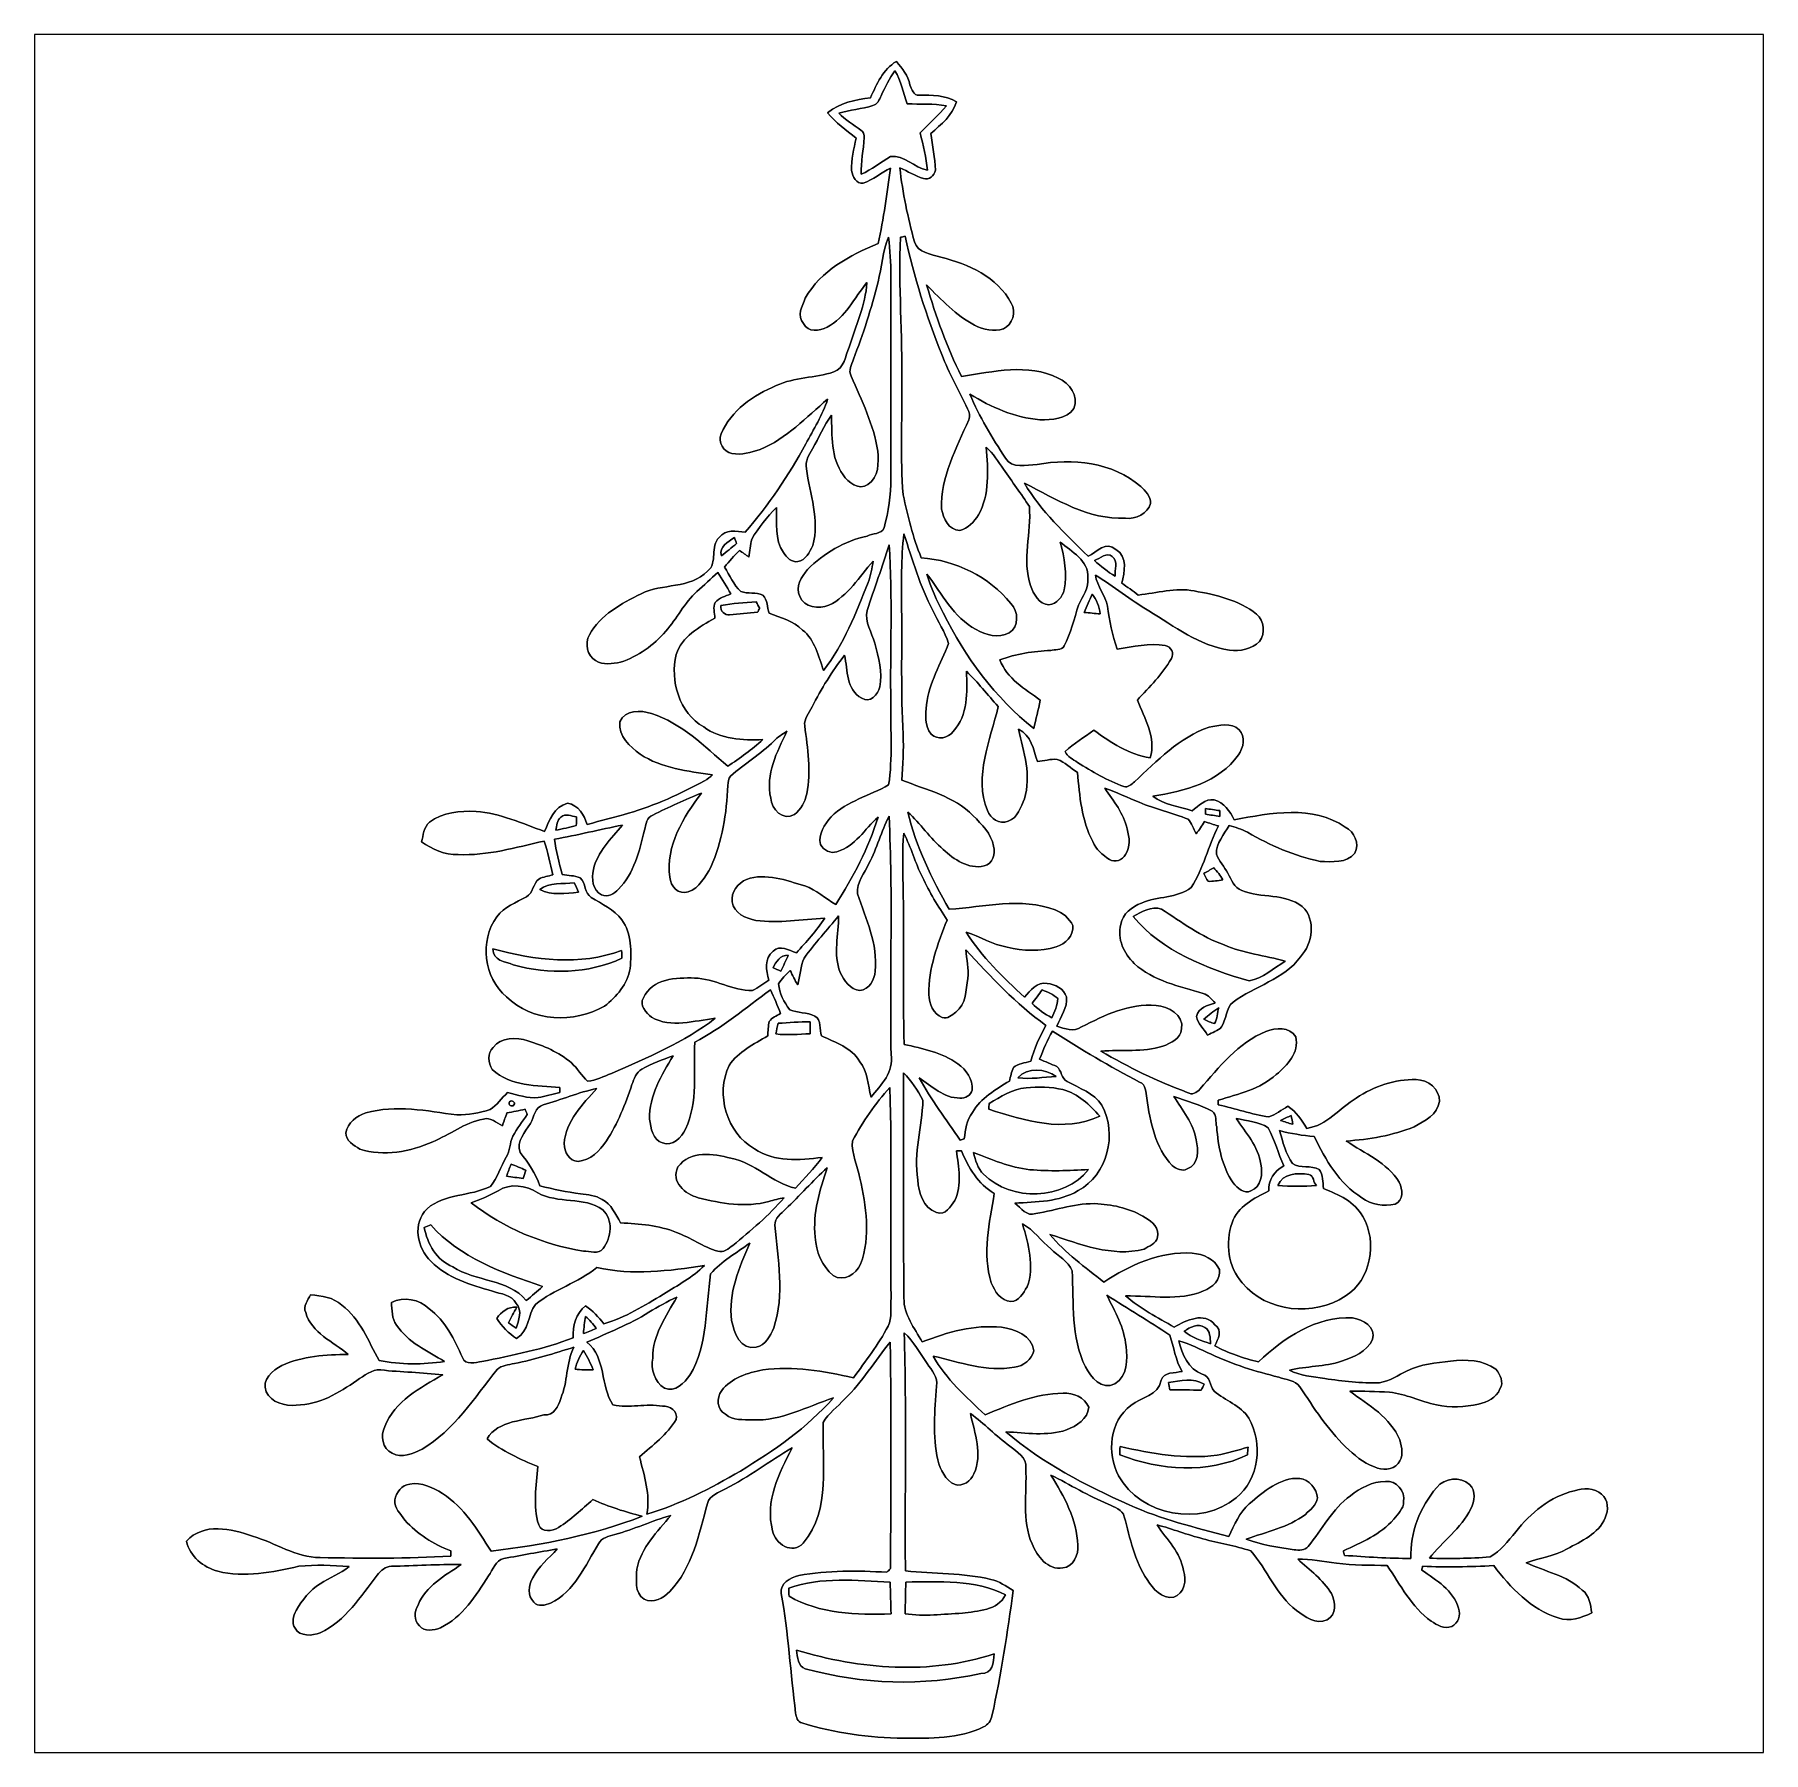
# Model space of a CAD drawing. Header units: centimetres. Extents: x -16.8 to 16.8, y -16.7 to 16.7.
import ezdxf

# ---------------------------------------------------------------- set-up
doc = ezdxf.new("R2010")
doc.units = ezdxf.units.CM
doc.header["$MEASUREMENT"] = 0
doc.layers.add('Layer 1', color=7, linetype='Continuous')

msp = doc.modelspace()

# ---------------------------------------------------------------- linework, layer by layer
at = {"layer": 'Layer 1', "color": 7}
for points, knots in [([(-16.77458, 16.66875), (-16.77458, 16.66875), (16.77458, 16.66875), (16.77458, 16.66875), (16.77458, 16.66875), (16.77458, 16.66875), (16.77458, -16.66875), (16.77458, -16.66875), (16.77458, -16.66875), (16.77458, -16.66875), (-16.77458, -16.66875), (-16.77458, -16.66875), (-16.77458, -16.66875), (-16.77458, -16.66875), (-16.77458, 16.66875), (-16.77458, 16.66875), (-16.77458, 16.66875), (-16.77458, 16.66875), (-16.77458, 16.66875), (-16.77458, 16.66875)], [0, 0, 0, 0, 0.16666667, 0.16666667, 0.16666667, 0.16666667, 0.33333333, 0.33333333, 0.33333333, 0.33333333, 0.5, 0.5, 0.5, 0.5, 0.66666667, 0.66666667, 0.66666667, 0.66666667, 1, 1, 1, 1]), ([(-0.55245, 15.4432), (-0.84737, 15.40298), (-1.14723, 15.34689), (-1.38465, 15.15181), (-1.38465, 15.15181), (-1.22661, 14.96025), (-1.02588, 14.81173), (-0.8322, 14.65827), (-0.8322, 14.65827), (-0.87559, 14.45084), (-0.93133, 14.24305), (-0.92216, 14.02891), (-0.92216, 14.02891), (-0.89958, 13.91885), (-0.83044, 13.76221), (-0.69321, 13.78514), (-0.69321, 13.78514), (-0.50341, 13.85499), (-0.34396, 13.98764), (-0.16263, 14.07689), (-0.16263, 14.07689), (-0.23001, 13.58794), (-0.29563, 13.09793), (-0.40746, 12.61639), (-0.40746, 12.61639), (-0.95179, 12.38426), (-1.51765, 12.08758), (-1.81963, 11.55524), (-1.81963, 11.55524), (-1.87854, 11.3986), (-1.98684, 11.20846), (-1.85349, 11.05923), (-1.85349, 11.05923), (-1.76848, 10.88919), (-1.53529, 10.90577), (-1.39629, 10.99291), (-1.39629, 10.99291), (-1.03329, 11.17459), (-0.86924, 11.55912), (-0.62159, 11.85651), (-0.62159, 11.85651), (-0.65158, 11.41836), (-0.83891, 11.01513), (-0.96873, 10.60132), (-0.96873, 10.60132), (-1.03717, 10.43199), (-1.06468, 10.1914), (-1.264, 10.12119), (-1.264, 10.12119), (-1.62807, 10.00337), (-2.02812, 10.02101), (-2.38054, 9.85908), (-2.38054, 9.85908), (-2.82258, 9.67246), (-3.26249, 9.3786), (-3.44981, 8.91787), (-3.44981, 8.91787), (-3.52249, 8.75665), (-3.40325, 8.57003), (-3.24097, 8.53969), (-3.24097, 8.53969), (-3.05506, 8.50053), (-2.86985, 8.56368), (-2.69416, 8.61907), (-2.69416, 8.61907), (-2.18017, 8.82403), (-1.80093, 9.24666), (-1.38465, 9.59379), (-1.38465, 9.59379), (-1.48026, 9.2837), (-1.66088, 9.00924), (-1.80975, 8.72349), (-1.80975, 8.72349), (-2.13572, 8.11036), (-2.53612, 7.54062), (-2.98344, 7.01005), (-2.98344, 7.01005), (-3.1556, 7.03509), (-3.3655, 7.07178), (-3.48791, 6.90986), (-3.48791, 6.90986), (-3.67806, 6.74088), (-3.50838, 6.4135), (-3.71616, 6.25687), (-3.71616, 6.25687), (-4.05589, 5.90903), (-4.59458, 6.02051), (-5.00415, 5.81836), (-5.00415, 5.81836), (-5.38727, 5.62716), (-5.79296, 5.40879), (-6.00886, 5.02073), (-6.00886, 5.02073), (-6.096, 4.85669), (-6.05578, 4.61433), (-5.88716, 4.51873), (-5.88716, 4.51873), (-5.74499, 4.4256), (-5.56048, 4.46652), (-5.40314, 4.48628), (-5.40314, 4.48628), (-5.06342, 4.60199), (-4.76038, 4.8193), (-4.5279, 5.09199), (-4.5279, 5.09199), (-4.30742, 5.33365), (-4.16666, 5.64021), (-3.92077, 5.85999), (-3.92077, 5.85999), (-3.78707, 5.98523), (-3.64984, 6.10729), (-3.51437, 6.23076), (-3.51437, 6.23076), (-3.42865, 6.09388), (-3.34292, 5.95665), (-3.26319, 5.81589), (-3.26319, 5.81589), (-3.36832, 5.76862), (-3.49179, 5.74146), (-3.56835, 5.64938), (-3.56835, 5.64938), (-3.61209, 5.55202), (-3.57823, 5.44336), (-3.57399, 5.34141), (-3.57399, 5.34141), (-3.87279, 5.17666), (-4.21358, 4.98757), (-4.32259, 4.64009), (-4.32259, 4.64009), (-4.44782, 4.13138), (-4.26403, 3.50273), (-3.78919, 3.2325), (-3.78919, 3.2325), (-3.46146, 2.9912), (-3.03389, 2.96862), (-2.64231, 2.98768), (-2.64231, 2.98768), (-2.85433, 2.79506), (-3.08398, 2.62361), (-3.32458, 2.46874), (-3.32458, 2.46874), (-3.77437, 2.86279), (-4.21922, 3.30447), (-4.80201, 3.49038), (-4.80201, 3.49038), (-5.0165, 3.55988), (-5.30825, 3.57505), (-5.41831, 3.33058), (-5.41831, 3.33058), (-5.45394, 3.05012), (-5.22288, 2.85291), (-5.02461, 2.70192), (-5.02461, 2.70192), (-4.60622, 2.43276), (-4.09822, 2.37243), (-3.61633, 2.30434), (-3.61633, 2.30434), (-3.66642, 2.26307), (-3.71651, 2.22179), (-3.77225, 2.18828), (-3.77225, 2.18828), (-4.24392, 1.93252), (-4.73428, 1.70639), (-5.25145, 1.55787), (-5.25145, 1.55787), (-5.51392, 1.47249), (-5.78661, 1.42205), (-6.04873, 1.33597), (-6.04873, 1.33597), (-6.11434, 1.52118), (-6.21383, 1.71803), (-6.43396, 1.75013), (-6.43396, 1.75013), (-6.69431, 1.68275), (-6.78498, 1.42628), (-6.87705, 1.20615), (-6.87705, 1.20615), (-7.31414, 1.35643), (-7.741, 1.55998), (-8.20808, 1.5942), (-8.20808, 1.5942), (-8.51782, 1.60761), (-8.85543, 1.57974), (-9.11049, 1.38359), (-9.11049, 1.38359), (-9.22655, 1.29364), (-9.22796, 1.12607), (-9.26924, 1.00013), (-9.26924, 1.00013), (-9.05439, 0.86748), (-8.81803, 0.73978), (-8.55627, 0.756), (-8.55627, 0.756), (-7.98513, 0.7299), (-7.43514, 0.89218), (-6.88516, 1.01847), (-6.88516, 1.01847), (-6.81249, 0.80469), (-6.76663, 0.58314), (-6.71618, 0.36301), (-6.71618, 0.36301), (-6.80791, 0.33796), (-6.90316, 0.3235), (-6.98782, 0.28011), (-6.98782, 0.28011), (-7.10283, 0.19156), (-7.09965, 0.00706), (-7.23089, -0.06385), (-7.23089, -0.06385), (-7.43126, -0.17674), (-7.66022, -0.26141), (-7.80344, -0.4505), (-7.80344, -0.4505), (-8.14529, -0.91758), (-8.06027, -1.63442), (-7.61365, -2.00519), (-7.61365, -2.00519), (-7.11553, -2.49696), (-6.3052, -2.51989), (-5.71641, -2.18758), (-5.71641, -2.18758), (-5.47758, -2.00942), (-5.26803, -1.75295), (-5.21758, -1.45239), (-5.21758, -1.45239), (-5.18866, -1.13665), (-5.18266, -0.77788), (-5.37774, -0.50941), (-5.37774, -0.50941), (-5.52944, -0.30798), (-5.76651, -0.20955), (-5.97112, -0.07514), (-5.97112, -0.07514), (-6.10835, 0.00459), (-6.0766, 0.20038), (-6.18525, 0.30163), (-6.18525, 0.30163), (-6.29285, 0.35384), (-6.42161, 0.34537), (-6.53556, 0.36936), (-6.53556, 0.36936), (-6.59624, 0.59549), (-6.65304, 0.82268), (-6.68584, 1.0541), (-6.68584, 1.0541), (-6.24311, 1.12995), (-5.80778, 1.24248), (-5.36716, 1.3268), (-5.36716, 1.3268), (-5.58694, 1.06398), (-5.85153, 0.80892), (-5.93161, 0.46426), (-5.93161, 0.46426), (-5.96124, 0.29316), (-5.95701, 0.05468), (-5.77039, -0.02293), (-5.77039, -0.02293), (-5.65397, -0.08643), (-5.52415, -0.00071), (-5.44301, 0.08114), (-5.44301, 0.08114), (-5.14033, 0.39299), (-5.03696, 0.82409), (-4.93818, 1.2319), (-4.93818, 1.2319), (-4.90643, 1.33279), (-4.90044, 1.48449), (-4.77449, 1.52224), (-4.77449, 1.52224), (-4.46617, 1.67711), (-4.15078, 1.81963), (-3.83081, 1.9491), (-3.83081, 1.9491), (-4.1843, 1.48096), (-4.53249, 0.93028), (-4.44606, 0.31468), (-4.44606, 0.31468), (-4.43301, 0.14429), (-4.27955, -0.03669), (-4.08905, 0.03457), (-4.08905, 0.03457), (-3.87385, 0.10336), (-3.75708, 0.32703), (-3.65301, 0.51259), (-3.65301, 0.51259), (-3.42935, 1.0093), (-3.34504, 1.55716), (-3.31964, 2.09797), (-3.31964, 2.09797), (-3.31258, 2.16006), (-3.31893, 2.23379), (-3.26884, 2.28), (-3.26884, 2.28), (-2.99544, 2.51425), (-2.68711, 2.70616), (-2.42817, 2.95839), (-2.42817, 2.95839), (-2.35268, 3.03318), (-2.26554, 3.09492), (-2.17382, 3.14784), (-2.17382, 3.14784), (-2.36749, 2.74638), (-2.59644, 2.31281), (-2.48849, 1.85067), (-2.48849, 1.85067), (-2.47227, 1.63548), (-2.25496, 1.40053), (-2.02494, 1.53), (-2.02494, 1.53), (-1.90747, 1.63089), (-1.81998, 1.78012), (-1.79176, 1.93569), (-1.79176, 1.93569), (-1.70215, 2.37102), (-1.76918, 2.81693), (-1.82915, 3.25155), (-1.82915, 3.25155), (-1.85067, 3.39161), (-1.73919, 3.50132), (-1.68557, 3.62056), (-1.68557, 3.62056), (-1.51342, 3.97581), (-1.29752, 4.30777), (-1.05904, 4.62209), (-1.05904, 4.62209), (-0.98919, 4.33035), (-1.0287, 3.95711), (-0.72319, 3.79166), (-0.72319, 3.79166), (-0.57009, 3.68406), (-0.40358, 3.86186), (-0.37465, 4.00826), (-0.37465, 4.00826), (-0.32032, 4.29189), (-0.39088, 4.58329), (-0.47131, 4.85493), (-0.47131, 4.85493), (-0.52705, 5.06554), (-0.66746, 5.26697), (-0.61842, 5.4931), (-0.61842, 5.4931), (-0.47766, 5.91891), (-0.32456, 6.34083), (-0.19121, 6.76945), (-0.19121, 6.76945), (-0.1203, 5.74358), (-0.17639, 4.71382), (-0.15804, 3.68653), (-0.15804, 3.68653), (-0.16898, 3.16054), (-0.12065, 2.6289), (-0.20073, 2.10679), (-0.20073, 2.10679), (-0.56621, 1.89301), (-1.00612, 1.79846), (-1.3148, 1.49084), (-1.3148, 1.49084), (-1.44604, 1.34373), (-1.56739, 1.15782), (-1.52576, 0.94862), (-1.52576, 0.94862), (-1.4605, 0.84314), (-1.32856, 0.76518), (-1.20368, 0.81174), (-1.20368, 0.81174), (-0.8509, 0.91369), (-0.66358, 1.25271), (-0.40569, 1.48378), (-0.40569, 1.48378), (-0.59161, 0.87983), (-0.89041, 0.31574), (-1.22802, -0.21661), (-1.22802, -0.21661), (-1.42769, -0.09525), (-1.60408, 0.06985), (-1.82845, 0.14605), (-1.82845, 0.14605), (-2.18828, 0.25541), (-2.58092, 0.40534), (-2.95628, 0.27446), (-2.95628, 0.27446), (-3.12279, 0.20285), (-3.26461, 0.02434), (-3.23815, -0.16404), (-3.23815, -0.16404), (-3.20146, -0.38171), (-2.97039, -0.48578), (-2.77566, -0.52246), (-2.77566, -0.52246), (-2.33116, -0.58385), (-1.8856, -0.49706), (-1.4411, -0.48084), (-1.4411, -0.48084), (-1.60055, -0.72355), (-1.79776, -0.93698), (-1.99178, -1.15182), (-1.99178, -1.15182), (-2.13254, -1.09643), (-2.30928, -0.99307), (-2.4444, -1.11866), (-2.4444, -1.11866), (-2.61832, -1.2573), (-2.57845, -1.49648), (-2.52307, -1.6824), (-2.52307, -1.6824), (-2.62784, -1.75189), (-2.73085, -1.82563), (-2.84268, -1.88207), (-2.84268, -1.88207), (-3.23391, -1.88877), (-3.57823, -1.65065), (-3.9684, -1.64183), (-3.9684, -1.64183), (-4.31906, -1.62842), (-4.79601, -1.64888), (-4.95794, -2.02777), (-4.95794, -2.02777), (-5.04931, -2.16359), (-4.90608, -2.31669), (-4.80342, -2.40312), (-4.80342, -2.40312), (-4.41819, -2.61691), (-3.97298, -2.46733), (-3.56447, -2.42147), (-3.56447, -2.42147), (-4.16807, -2.89031), (-4.8828, -3.18558), (-5.57706, -3.49215), (-5.57706, -3.49215), (-5.72946, -3.5493), (-5.87869, -3.62585), (-6.04203, -3.64314), (-6.04203, -3.64314), (-6.1595, -3.53624), (-6.23782, -3.39266), (-6.35635, -3.28718), (-6.35635, -3.28718), (-6.60012, -3.0801), (-6.89857, -2.95063), (-7.20161, -2.85891), (-7.20161, -2.85891), (-7.42668, -2.79188), (-7.7216, -2.77601), (-7.87612, -2.98909), (-7.87612, -2.98909), (-7.99289, -3.09951), (-7.96784, -3.28718), (-7.89305, -3.41348), (-7.89305, -3.41348), (-7.5438, -3.74685), (-7.02592, -3.72322), (-6.57931, -3.76767), (-6.57931, -3.76767), (-6.57966, -3.79166), (-6.58107, -3.83893), (-6.58178, -3.86292), (-6.58178, -3.86292), (-6.72253, -3.89643), (-6.86223, -3.93629), (-7.00511, -3.96028), (-7.00511, -3.96028), (-7.20796, -3.98674), (-7.40093, -3.90102), (-7.59566, -3.86292), (-7.59566, -3.86292), (-7.71172, -3.96946), (-7.80098, -4.1088), (-7.93433, -4.19453), (-7.93433, -4.19453), (-8.14282, -4.25415), (-8.36013, -4.29754), (-8.57779, -4.29754), (-8.57779, -4.29754), (-9.16093, -4.21887), (-9.76489, -4.09187), (-10.3445, -4.25838), (-10.3445, -4.25838), (-10.52724, -4.30777), (-10.69799, -4.45241), (-10.7375, -4.64256), (-10.7375, -4.64256), (-10.73362, -4.79319), (-10.58192, -4.89268), (-10.46163, -4.95864), (-10.46163, -4.95864), (-9.99843, -5.11246), (-9.48408, -5.01086), (-9.0484, -4.81718), (-9.0484, -4.81718), (-8.71502, -4.68207), (-8.42821, -4.44112), (-8.06521, -4.37974), (-8.06521, -4.37974), (-7.92586, -4.33282), (-7.81226, -4.44994), (-7.69655, -4.50638), (-7.69655, -4.50638), (-7.66833, -4.42278), (-7.63905, -4.33987), (-7.60765, -4.25803), (-7.60765, -4.25803), (-7.49088, -4.2351), (-7.37306, -4.21464), (-7.25699, -4.18783), (-7.25699, -4.18783), (-7.24253, -4.22099), (-7.22806, -4.25415), (-7.21325, -4.28766), (-7.21325, -4.28766), (-7.31449, -4.42313), (-7.41221, -4.56142), (-7.49335, -4.71029), (-7.49335, -4.71029), (-7.56038, -4.83905), (-7.54098, -4.99533), (-7.62071, -5.11951), (-7.62071, -5.11951), (-7.73536, -5.30119), (-7.78581, -5.52097), (-7.92939, -5.6836), (-7.92939, -5.6836), (-8.32203, -5.88327), (-8.81415, -5.81554), (-9.15882, -6.11681), (-9.15882, -6.11681), (-9.44351, -6.39586), (-9.35743, -6.88693), (-9.07874, -7.13881), (-9.07874, -7.13881), (-8.76335, -7.4676), (-8.31391, -7.5946), (-7.88952, -7.71454), (-7.88952, -7.71454), (-7.73007, -7.77169), (-7.51875, -7.78969), (-7.42633, -7.95549), (-7.42633, -7.95549), (-7.30109, -8.09943), (-7.3854, -8.27934), (-7.42668, -8.43844), (-7.42668, -8.43844), (-7.47818, -8.40211), (-7.52898, -8.36648), (-7.58014, -8.33049), (-7.58014, -8.33049), (-7.52687, -8.22925), (-7.47042, -8.12976), (-7.41856, -8.02816), (-7.41856, -8.02816), (-7.58578, -8.01335), (-7.71525, -8.11601), (-7.8045, -8.24653), (-7.8045, -8.24653), (-7.70537, -8.4014), (-7.58014, -8.53793), (-7.42174, -8.63353), (-7.42174, -8.63353), (-7.16809, -8.48536), (-7.21184, -8.17809), (-7.05485, -7.97348), (-7.05485, -7.97348), (-6.69325, -7.67786), (-6.22088, -7.55826), (-5.8614, -7.25593), (-5.8614, -7.25593), (-5.17243, -7.41645), (-4.46299, -7.32508), (-3.77296, -7.21819), (-3.77296, -7.21819), (-4.00332, -7.44926), (-4.29648, -7.60342), (-4.56953, -7.77734), (-4.56953, -7.77734), (-4.94277, -7.99253), (-5.31072, -8.23454), (-5.73052, -8.35025), (-5.73052, -8.35025), (-5.82718, -8.21584), (-5.94431, -8.09766), (-6.08083, -8.00417), (-6.08083, -8.00417), (-6.27803, -8.14952), (-6.3313, -8.38729), (-6.32425, -8.62471), (-6.32425, -8.62471), (-6.89751, -8.84061), (-7.49759, -8.96479), (-8.09696, -9.08262), (-8.09696, -9.08262), (-8.21126, -9.0999), (-8.41551, -9.16234), (-8.47125, -9.00712), (-8.47125, -9.00712), (-8.62577, -8.65576), (-8.80251, -8.29486), (-9.11684, -8.05815), (-9.11684, -8.05815), (-9.3091, -7.86941), (-9.60755, -7.82144), (-9.85132, -7.93468), (-9.85132, -7.93468), (-9.83721, -8.08531), (-9.84426, -8.24618), (-9.75219, -8.376), (-9.75219, -8.376), (-9.52535, -8.70691), (-9.15317, -8.884), (-8.81733, -9.08226), (-8.81733, -9.08226), (-9.23643, -9.14294), (-9.6714, -9.14471), (-10.08803, -9.06463), (-10.08803, -9.06463), (-10.30005, -8.68998), (-10.45034, -8.25641), (-10.81229, -7.99042), (-10.81229, -7.99042), (-10.97421, -7.83449), (-11.20634, -7.80591), (-11.41906, -7.78827), (-11.41906, -7.78827), (-11.47092, -7.89552), (-11.56829, -8.00171), (-11.51361, -8.13188), (-11.51361, -8.13188), (-11.39896, -8.53017), (-10.9788, -8.69562), (-10.68705, -8.9468), (-10.68705, -8.9468), (-11.12167, -8.94821), (-11.57146, -8.97784), (-11.97363, -9.15846), (-11.97363, -9.15846), (-12.15602, -9.25477), (-12.37403, -9.43187), (-12.28019, -9.66787), (-12.28019, -9.66787), (-12.18424, -9.87778), (-11.91048, -9.95645), (-11.69599, -9.92717), (-11.69599, -9.92717), (-11.25467, -9.92717), (-10.86979, -9.69081), (-10.51948, -9.44845), (-10.51948, -9.44845), (-10.37908, -9.36202), (-10.23585, -9.23078), (-10.0584, -9.2456), (-10.0584, -9.2456), (-9.65764, -9.29005), (-9.25407, -9.29322), (-8.85366, -9.3412), (-8.85366, -9.3412), (-9.2897, -9.59097), (-9.78253, -9.84638), (-9.97656, -10.3438), (-9.97656, -10.3438), (-10.06969, -10.51772), (-10.02453, -10.77277), (-9.83827, -10.86203), (-9.83827, -10.86203), (-9.64953, -10.96469), (-9.4301, -10.87085), (-9.25407, -10.78265), (-9.25407, -10.78265), (-8.63283, -10.41647), (-8.24124, -9.7857), (-7.79851, -9.2389), (-7.79851, -9.2389), (-7.71137, -9.1507), (-7.5759, -9.15035), (-7.4616, -9.11931), (-7.4616, -9.11931), (-7.06931, -9.05193), (-6.69325, -8.91893), (-6.31296, -8.80569), (-6.31296, -8.80569), (-6.46183, -9.11966), (-6.4262, -9.48055), (-6.56414, -9.7984), (-6.56414, -9.7984), (-6.61564, -9.94869), (-6.6862, -10.13883), (-6.89081, -10.1152), (-6.89081, -10.1152), (-7.25241, -10.2422), (-7.77875, -10.20763), (-7.995, -10.5858), (-7.995, -10.5858), (-7.69655, -10.81969), (-7.35753, -10.98479), (-7.00652, -11.12097), (-7.00652, -11.12097), (-7.04003, -11.49526), (-7.10741, -11.88261), (-6.99241, -12.24986), (-6.99241, -12.24986), (-6.93385, -12.41143), (-6.72677, -12.37756), (-6.60682, -12.30312), (-6.60682, -12.30312), (-6.36729, -12.14614), (-6.15562, -11.95176), (-5.94113, -11.76302), (-5.94113, -11.76302), (-5.6321, -11.89919), (-5.31107, -12.00397), (-4.98334, -12.08511), (-4.98334, -12.08511), (-5.92032, -12.45306), (-6.91833, -12.64285), (-7.91457, -12.76174), (-7.91457, -12.76174), (-8.18233, -12.35463), (-8.43562, -11.91295), (-8.85719, -11.64308), (-8.85719, -11.64308), (-9.04804, -11.5316), (-9.26253, -11.41518), (-9.4929, -11.46281), (-9.4929, -11.46281), (-9.64636, -11.47798), (-9.75819, -11.62544), (-9.78535, -11.76972), (-9.78535, -11.76972), (-9.79911, -11.9253), (-9.66858, -12.04419), (-9.58921, -12.16378), (-9.58921, -12.16378), (-9.34544, -12.42907), (-9.03534, -12.6298), (-8.69985, -12.75891), (-8.69985, -12.75891), (-8.69844, -12.78361), (-8.69597, -12.83264), (-8.69491, -12.85734), (-8.69491, -12.85734), (-9.54052, -12.91096), (-10.38931, -12.9032), (-11.23562, -12.88732), (-11.23562, -12.88732), (-11.70764, -12.88874), (-12.10169, -12.59769), (-12.54301, -12.47422), (-12.54301, -12.47422), (-12.95541, -12.32782), (-13.4941, -12.20047), (-13.82854, -12.57124), (-13.82854, -12.57124), (-13.75728, -12.86581), (-13.50469, -13.07747), (-13.21858, -13.15156), (-13.21858, -13.15156), (-12.69965, -13.28702), (-12.15708, -13.1699), (-11.6459, -13.05595), (-11.6459, -13.05595), (-11.3224, -13.01891), (-10.99573, -13.04043), (-10.67153, -13.06054), (-10.67153, -13.06054), (-10.84016, -13.20094), (-11.05218, -13.27079), (-11.23139, -13.39497), (-11.23139, -13.39497), (-11.43071, -13.52056), (-11.58275, -13.71071), (-11.69846, -13.91356), (-11.69846, -13.91356), (-11.75032, -14.01798), (-11.79442, -14.1538), (-11.71963, -14.25893), (-11.71963, -14.25893), (-11.62191, -14.42438), (-11.38731, -14.41203), (-11.23139, -14.34571), (-11.23139, -14.34571), (-10.73573, -14.12169), (-10.44787, -13.63662), (-10.12366, -13.2274), (-10.12366, -13.2274), (-10.05911, -13.13709), (-9.96456, -13.06019), (-9.84991, -13.05701), (-9.84991, -13.05701), (-9.39835, -13.04149), (-8.9468, -13.01962), (-8.49454, -13.02138), (-8.49454, -13.02138), (-8.80851, -13.24116), (-9.18528, -13.43131), (-9.33344, -13.81054), (-9.33344, -13.81054), (-9.40858, -13.93366), (-9.41705, -14.10511), (-9.30734, -14.21095), (-9.30734, -14.21095), (-9.20538, -14.33124), (-9.02653, -14.30267), (-8.89564, -14.24869), (-8.89564, -14.24869), (-8.47161, -14.04479), (-8.20738, -13.62498), (-7.96608, -13.2401), (-7.96608, -13.2401), (-7.87964, -13.12474), (-7.82743, -12.94342), (-7.66904, -12.90602), (-7.66904, -12.90602), (-7.32402, -12.84182), (-6.97865, -12.77973), (-6.63293, -12.7194), (-6.63293, -12.7194), (-6.79274, -12.90567), (-6.99911, -13.05701), (-7.10671, -13.28314), (-7.10671, -13.28314), (-7.19067, -13.42319), (-7.21325, -13.63204), (-7.08625, -13.75339), (-7.08625, -13.75339), (-7.00899, -13.85006), (-6.86364, -13.81019), (-6.76169, -13.77033), (-6.76169, -13.77033), (-6.29109, -13.54737), (-6.08965, -13.03479), (-5.82859, -12.61886), (-5.82859, -12.61886), (-5.76792, -12.50174), (-5.62963, -12.47034), (-5.51321, -12.43789), (-5.51321, -12.43789), (-5.14244, -12.34087), (-4.79531, -12.1733), (-4.42666, -12.06959), (-4.42666, -12.06959), (-4.68912, -12.38144), (-5.00486, -12.69647), (-5.08741, -13.11099), (-5.08741, -13.11099), (-5.09235, -13.29831), (-5.14315, -13.57806), (-4.94348, -13.69201), (-4.94348, -13.69201), (-4.76956, -13.79432), (-4.57059, -13.67049), (-4.44641, -13.54561), (-4.44641, -13.54561), (-4.00756, -13.08029), (-3.87597, -12.43295), (-3.71793, -11.83499), (-3.71793, -11.83499), (-3.67594, -11.67412), (-3.49462, -11.62791), (-3.36903, -11.55171), (-3.36903, -11.55171), (-2.91183, -11.32805), (-2.51284, -11.00667), (-2.07081, -10.75831), (-2.07081, -10.75831), (-2.32869, -11.24726), (-2.60632, -11.79689), (-2.45251, -12.36592), (-2.45251, -12.36592), (-2.40877, -12.62133), (-2.06516, -12.84217), (-1.85702, -12.60687), (-1.85702, -12.60687), (-1.30881, -11.94788), (-1.50495, -11.04653), (-1.47003, -10.26548), (-1.47003, -10.26548), (-1.37372, -10.08168), (-1.18674, -9.96632), (-1.05445, -9.8111), (-1.05445, -9.8111), (-0.71508, -9.4802), (-0.46531, -9.0745), (-0.17216, -8.70585), (-0.17216, -8.70585), (-0.14323, -10.16882), (-0.16157, -11.6332), (-0.16369, -13.09687), (-0.16369, -13.09687), (-0.18803, -13.12227), (-0.21237, -13.14768), (-0.23601, -13.17378), (-0.23601, -13.17378), (-0.80469, -13.13498), (-1.38007, -13.1385), (-1.9431, -13.23375), (-1.9431, -13.23375), (-2.10785, -13.27291), (-2.31951, -13.38792), (-2.28459, -13.58582), (-2.28459, -13.58582), (-2.14771, -14.35347), (-2.10326, -15.13311), (-2.0066, -15.90604), (-2.0066, -15.90604), (-1.99566, -15.98224), (-1.97026, -16.07502), (-1.88454, -16.09725), (-1.88454, -16.09725), (-1.24636, -16.29057), (-0.57926, -16.39041), (0.08784, -16.39006), (0.08784, -16.39006), (0.60889, -16.39252), (1.16029, -16.41228), (1.63971, -16.17345), (1.63971, -16.17345), (1.72579, -16.13253), (1.78576, -16.05068), (1.80446, -15.95861), (1.80446, -15.95861), (1.98543, -15.15498), (2.10009, -14.3383), (2.21827, -13.52374), (2.21827, -13.52374), (2.07645, -13.44683), (1.94486, -13.34382), (1.78435, -13.31136), (1.78435, -13.31136), (1.23966, -13.18331), (0.67733, -13.20765), (0.12418, -13.14591), (0.12418, -13.14591), (0.11218, -11.60674), (0.14676, -10.06722), (0.10231, -8.5284), (0.10231, -8.5284), (0.28716, -8.69562), (0.40146, -8.91999), (0.54681, -9.11966), (0.54681, -9.11966), (0.63041, -9.25371), (0.76623, -9.38565), (0.72708, -9.56239), (0.72708, -9.56239), (0.69885, -10.03759), (0.64382, -10.52371), (0.75283, -10.99326), (0.75283, -10.99326), (0.79834, -11.18623), (0.90099, -11.38273), (1.08726, -11.47233), (1.08726, -11.47233), (1.2386, -11.50867), (1.40123, -11.40389), (1.4538, -11.26137), (1.4538, -11.26137), (1.62948, -10.88002), (1.46579, -10.47679), (1.38818, -10.09403), (1.38818, -10.09403), (1.65347, -10.28982), (1.88595, -10.52689), (2.15018, -10.7248), (2.15018, -10.7248), (2.28424, -10.83733), (2.48638, -10.93682), (2.46168, -11.14954), (2.46168, -11.14954), (2.48356, -11.63955), (2.38407, -12.15849), (2.58163, -12.62309), (2.58163, -12.62309), (2.68182, -12.85946), (2.88361, -13.13603), (3.17888, -13.08947), (3.17888, -13.08947), (3.38349, -13.06759), (3.48932, -12.83229), (3.47204, -12.64744), (3.47204, -12.64744), (3.4484, -12.15178), (3.20781, -11.69917), (2.94852, -11.28854), (2.94852, -11.28854), (3.3214, -11.47163), (3.67594, -11.69176), (4.06188, -11.85016), (4.06188, -11.85016), (4.17442, -11.91507), (4.34305, -11.94858), (4.37197, -12.0964), (4.37197, -12.0964), (4.48698, -12.51162), (4.56424, -12.95576), (4.81859, -13.31524), (4.81859, -13.31524), (4.92901, -13.48987), (5.09729, -13.69519), (5.33188, -13.6585), (5.33188, -13.6585), (5.53156, -13.58935), (5.594, -13.32265), (5.51956, -13.14132), (5.51956, -13.14132), (5.47017, -12.78643), (5.19677, -12.53949), (5.0098, -12.25409), (5.0098, -12.25409), (5.30931, -12.32958), (5.59576, -12.44741), (5.89597, -12.52114), (5.89597, -12.52114), (6.20148, -12.61569), (6.52533, -12.65026), (6.82554, -12.75891), (6.82554, -12.75891), (7.15081, -13.11804), (7.31379, -13.61581), (7.71419, -13.91214), (7.71419, -13.91214), (7.87717, -14.03879), (8.09061, -14.19507), (8.30968, -14.09629), (8.30968, -14.09629), (8.49665, -13.99963), (8.46702, -13.74987), (8.39117, -13.58759), (8.39117, -13.58759), (8.23031, -13.31489), (7.96784, -13.12792), (7.73677, -12.92049), (7.73677, -12.92049), (7.98971, -12.91061), (8.23877, -12.96599), (8.48924, -12.99422), (8.48924, -12.99422), (8.81486, -13.04361), (9.14506, -13.03267), (9.47385, -13.04043), (9.47385, -13.04043), (9.73102, -13.41896), (9.94551, -13.84829), (10.32722, -14.12064), (10.32722, -14.12064), (10.44293, -14.20036), (10.57945, -14.27551), (10.72797, -14.22576), (10.72797, -14.22576), (10.84615, -14.15556), (10.91353, -14.00775), (10.85603, -13.87193), (10.85603, -13.87193), (10.76043, -13.52515), (10.42211, -13.3223), (10.14412, -13.13039), (10.14412, -13.13039), (10.14836, -13.11204), (10.15718, -13.07536), (10.16141, -13.05701), (10.16141, -13.05701), (10.62073, -13.07677), (11.08075, -13.06724), (11.54007, -13.04431), (11.54007, -13.04431), (11.86674, -13.47258), (12.26291, -13.89133), (12.79102, -14.05855), (12.79102, -14.05855), (13.01044, -14.13686), (13.24328, -14.05467), (13.44542, -13.96153), (13.44542, -13.96153), (13.41508, -13.80243), (13.4045, -13.61828), (13.25704, -13.51915), (13.25704, -13.51915), (12.95576, -13.23058), (12.53208, -13.15932), (12.16872, -12.98646), (12.16872, -12.98646), (12.43436, -12.89791), (12.71764, -12.85734), (12.96529, -12.7194), (12.96529, -12.7194), (13.24046, -12.56594), (13.57665, -12.43083), (13.70259, -12.11721), (13.70259, -12.11721), (13.77315, -11.97292), (13.76821, -11.76514), (13.63486, -11.65895), (13.63486, -11.65895), (13.49304, -11.53231), (13.27679, -11.53336), (13.10534, -11.58981), (13.10534, -11.58981), (12.64003, -11.70093), (12.2555, -12.02055), (11.96728, -12.39061), (11.96728, -12.39061), (11.81629, -12.56489), (11.67659, -12.76667), (11.46916, -12.87604), (11.46916, -12.87604), (11.07793, -12.90602), (10.68458, -12.91202), (10.29264, -12.89932), (10.29264, -12.89932), (10.54806, -12.56947), (10.91142, -12.32535), (11.09627, -11.94223), (11.09627, -11.94223), (11.17247, -11.79936), (11.20211, -11.59016), (11.07158, -11.47092), (11.07158, -11.47092), (10.8966, -11.30653), (10.58192, -11.33969), (10.43446, -11.52737), (10.43446, -11.52737), (10.10955, -11.90625), (9.91306, -12.40261), (9.93352, -12.90496), (9.93352, -12.90496), (9.50242, -12.90214), (9.07203, -12.87745), (8.6427, -12.84429), (8.6427, -12.84429), (8.63776, -12.82206), (8.62753, -12.77761), (8.62259, -12.75574), (8.62259, -12.75574), (8.97537, -12.60016), (9.34014, -12.4333), (9.60473, -12.14473), (9.60473, -12.14473), (9.67775, -12.04101), (9.79734, -11.94082), (9.7917, -11.80218), (9.7917, -11.80218), (9.83051, -11.59651), (9.64706, -11.38484), (9.43892, -11.41236), (9.43892, -11.41236), (9.18386, -11.41024), (8.95632, -11.53971), (8.75877, -11.68717), (8.75877, -11.68717), (8.40846, -11.9447), (8.2102, -12.34017), (7.94209, -12.67107), (7.94209, -12.67107), (7.87717, -12.75468), (7.76146, -12.74692), (7.66762, -12.73528), (7.66762, -12.73528), (7.35365, -12.69047), (7.03686, -12.64003), (6.73841, -12.52961), (6.73841, -12.52961), (7.12646, -12.38673), (7.55227, -12.30771), (7.8867, -12.04948), (7.8867, -12.04948), (7.98124, -11.96058), (8.09942, -11.86674), (8.11918, -11.73021), (8.11918, -11.73021), (8.10648, -11.54889), (7.95761, -11.37426), (7.77522, -11.35062), (7.77522, -11.35062), (7.38717, -11.32805), (7.07531, -11.61133), (6.79838, -11.84346), (6.79838, -11.84346), (6.604, -12.01173), (6.5084, -12.25268), (6.40009, -12.47846), (6.40009, -12.47846), (5.74781, -12.30101), (5.08388, -12.14614), (4.46722, -11.86321), (4.46722, -11.86321), (3.61774, -11.48962), (2.78342, -11.05182), (2.07363, -10.44751), (2.07363, -10.44751), (2.46486, -10.46515), (2.87055, -10.53641), (3.25085, -10.41047), (3.25085, -10.41047), (3.43994, -10.33392), (3.66959, -10.19634), (3.68194, -9.96985), (3.68194, -9.96985), (3.60962, -9.77265), (3.3782, -9.68798), (3.18276, -9.69716), (3.18276, -9.69716), (2.65007, -9.70174), (2.15441, -9.91764), (1.67076, -10.11731), (1.67076, -10.11731), (1.30316, -9.76877), (0.91158, -9.4234), (0.66287, -8.97608), (0.66287, -8.97608), (1.1811, -9.09426), (1.70356, -9.29217), (2.24226, -9.19304), (2.24226, -9.19304), (2.41688, -9.17998), (2.56999, -9.03393), (2.61796, -8.87307), (2.61796, -8.87307), (2.58445, -8.5792), (2.24331, -8.45326), (1.99037, -8.41763), (1.99037, -8.41763), (1.45979, -8.36471), (0.93874, -8.50935), (0.45014, -8.70338), (0.45014, -8.70338), (0.30268, -8.43315), (0.08749, -8.17421), (0.09701, -7.84895), (0.09701, -7.84895), (0.0762, -6.39304), (0.09172, -4.93571), (0.08678, -3.4798), (0.08678, -3.4798), (0.24165, -3.63361), (0.36019, -3.82058), (0.46426, -4.01073), (0.46426, -4.01073), (0.44767, -4.52579), (0.28222, -5.03767), (0.36336, -5.55731), (0.36336, -5.55731), (0.38523, -5.80002), (0.46531, -6.10306), (0.72672, -6.18772), (0.72672, -6.18772), (0.90876, -6.25722), (1.00118, -6.0706), (1.08656, -5.95559), (1.08656, -5.95559), (1.22555, -5.65362), (1.15641, -5.30825), (1.11442, -4.99181), (1.11442, -4.99181), (1.13947, -4.99216), (1.18957, -4.99357), (1.21461, -4.99428), (1.21461, -4.99428), (1.34585, -5.32236), (1.53458, -5.63809), (1.84891, -5.82083), (1.84891, -5.82083), (1.75577, -6.39304), (1.61396, -6.98606), (1.78999, -7.55791), (1.78999, -7.55791), (1.85737, -7.72054), (1.97626, -7.90646), (2.16994, -7.9181), (2.16994, -7.9181), (2.32833, -7.91633), (2.41512, -7.753), (2.48461, -7.63517), (2.48461, -7.63517), (2.63772, -7.23194), (2.50684, -6.80649), (2.39818, -6.41174), (2.39818, -6.41174), (2.61408, -6.53344), (2.76119, -6.73735), (2.94711, -6.89575), (2.94711, -6.89575), (3.08257, -7.03792), (3.29001, -7.13211), (3.35844, -7.32367), (3.35844, -7.32367), (3.3969, -7.94385), (3.32987, -8.61342), (3.62021, -9.1881), (3.62021, -9.1881), (3.72004, -9.3913), (3.93488, -9.6393), (4.18853, -9.51618), (4.18853, -9.51618), (4.43547, -9.3726), (4.44147, -9.03464), (4.40619, -8.78805), (4.40619, -8.78805), (4.37197, -8.42786), (4.19029, -8.11318), (4.03472, -7.79568), (4.03472, -7.79568), (4.44006, -8.05568), (4.85457, -8.30227), (5.25392, -8.57038), (5.25392, -8.57038), (5.33153, -8.80533), (5.36646, -9.05581), (5.49346, -9.27382), (5.49346, -9.27382), (5.35622, -9.31404), (5.13962, -9.277), (5.08494, -9.44668), (5.08494, -9.44668), (5.03802, -9.74831), (4.69582, -9.77124), (4.50109, -9.93316), (4.50109, -9.93316), (4.08728, -10.24361), (4.02555, -10.86062), (4.26191, -11.29806), (4.26191, -11.29806), (4.68559, -12.07911), (5.85893, -12.29642), (6.54085, -11.72774), (6.54085, -11.72774), (6.99206, -11.36579), (7.0679, -10.66694), (6.78568, -10.18117), (6.78568, -10.18117), (6.63081, -9.9314), (6.32989, -9.84109), (6.11434, -9.65976), (6.11434, -9.65976), (6.03003, -9.55005), (6.0385, -9.36696), (5.88539, -9.32498), (5.88539, -9.32498), (5.61305, -9.23255), (5.48534, -8.94045), (5.43207, -8.67833), (5.43207, -8.67833), (5.64938, -8.74148), (5.84906, -8.85014), (6.05508, -8.94221), (6.05508, -8.94221), (6.47524, -9.13624), (6.91797, -9.27841), (7.36776, -9.38565), (7.36776, -9.38565), (7.50217, -9.44386), (7.69197, -9.43716), (7.7791, -9.57509), (7.7791, -9.57509), (8.05004, -9.97938), (8.3118, -10.39742), (8.66669, -10.73609), (8.66669, -10.73609), (8.8332, -10.8906), (9.00536, -11.05394), (9.22514, -11.12943), (9.22514, -11.12943), (9.37189, -11.19223), (9.57721, -11.19434), (9.68516, -11.06029), (9.68516, -11.06029), (9.79981, -10.93682), (9.75713, -10.74949), (9.71621, -10.60379), (9.71621, -10.60379), (9.53805, -10.166), (9.1126, -9.92399), (8.74818, -9.66117), (8.74818, -9.66117), (9.00465, -9.65906), (9.26147, -9.65941), (9.51794, -9.67987), (9.51794, -9.67987), (9.83403, -9.71127), (10.12084, -9.85802), (10.42952, -9.92258), (10.42952, -9.92258), (10.69799, -9.9889), (10.98021, -9.96386), (11.24797, -9.90847), (11.24797, -9.90847), (11.41659, -9.87072), (11.59263, -9.785), (11.66107, -9.61461), (11.66107, -9.61461), (11.74609, -9.48655), (11.6586, -9.33803), (11.58381, -9.23114), (11.58381, -9.23114), (11.33016, -9.0491), (11.00279, -9.03781), (10.70469, -9.0738), (10.70469, -9.0738), (10.42, -9.11013), (10.12119, -9.12883), (9.86296, -9.26571), (9.86296, -9.26571), (9.68481, -9.34297), (9.52112, -9.46326), (9.32603, -9.49466), (9.32603, -9.49466), (8.96902, -9.50912), (8.61413, -9.45974), (8.261, -9.41458), (8.261, -9.41458), (8.02922, -9.37613), (7.78757, -9.35778), (7.5752, -9.24983), (7.5752, -9.24983), (7.90928, -9.17081), (8.25923, -9.18598), (8.58767, -9.07627), (8.58767, -9.07627), (8.82297, -9.00007), (9.0738, -8.89141), (9.19092, -8.65681), (9.19092, -8.65681), (9.25689, -8.41269), (9.00148, -8.26417), (8.80322, -8.23454), (8.80322, -8.23454), (8.0959, -8.19679), (7.47077, -8.62647), (6.97724, -9.0872), (6.97724, -9.0872), (6.68126, -9.02476), (6.3948, -8.91928), (6.12775, -8.77746), (6.12775, -8.77746), (6.19372, -8.65187), (6.28156, -8.47443), (6.13128, -8.36824), (6.13128, -8.36824), (5.92772, -8.11071), (5.57071, -8.28181), (5.34282, -8.41516), (5.34282, -8.41516), (5.01791, -8.2296), (4.68171, -8.0585), (4.39843, -7.8105), (4.39843, -7.8105), (4.90255, -7.79851), (5.42643, -7.91527), (5.91044, -7.71208), (5.91044, -7.71208), (6.0766, -7.64999), (6.25828, -7.49159), (6.21665, -7.29544), (6.21665, -7.29544), (6.12634, -7.09612), (5.90021, -6.99452), (5.69136, -6.98041), (5.69136, -6.98041), (5.06836, -6.93596), (4.48416, -7.21325), (3.97369, -7.54168), (3.97369, -7.54168), (3.60962, -7.2517), (3.22615, -6.97759), (2.92735, -6.6167), (2.92735, -6.6167), (3.51367, -6.80544), (4.13068, -7.05873), (4.75509, -6.90386), (4.75509, -6.90386), (4.84681, -6.84318), (4.99463, -6.79803), (5.01368, -6.67244), (5.01368, -6.67244), (5.06342, -6.49958), (4.91772, -6.36376), (4.7812, -6.29638), (4.7812, -6.29638), (4.51026, -6.11576), (4.18183, -6.04344), (3.86151, -6.02156), (3.86151, -6.02156), (3.4484, -5.99581), (3.05823, -6.14609), (2.65712, -6.2103), (2.65712, -6.2103), (2.47438, -6.27733), (2.37031, -6.10059), (2.25002, -6.00851), (2.25002, -6.00851), (2.66488, -5.98276), (3.10621, -5.99087), (3.4738, -5.76651), (3.4738, -5.76651), (4.04848, -5.46135), (4.24533, -4.66619), (3.93418, -4.10951), (3.93418, -4.10951), (3.78248, -3.86927), (3.49744, -3.78072), (3.26249, -3.64631), (3.26249, -3.64631), (3.15489, -3.58634), (3.15277, -3.43888), (3.06493, -3.36021), (3.06493, -3.36021), (2.95381, -3.30764), (2.84127, -3.26355), (2.72874, -3.21733), (2.72874, -3.21733), (2.80035, -3.02966), (2.87902, -2.84445), (2.97956, -2.67018), (2.97956, -2.67018), (3.52884, -3.02331), (4.08834, -3.36162), (4.67007, -3.65901), (4.67007, -3.65901), (4.8006, -3.7084), (4.78331, -3.85868), (4.80907, -3.97298), (4.80907, -3.97298), (4.87539, -4.43477), (4.97064, -4.92936), (5.30225, -5.28073), (5.30225, -5.28073), (5.38127, -5.3407), (5.49557, -5.39856), (5.59259, -5.34494), (5.59259, -5.34494), (5.82401, -5.27015), (5.81695, -4.96782), (5.7658, -4.78049), (5.7658, -4.78049), (5.71324, -4.45982), (5.49875, -4.20476), (5.33294, -3.93665), (5.33294, -3.93665), (5.58377, -4.02519), (5.84165, -4.10034), (6.0773, -4.22663), (6.0773, -4.22663), (6.18031, -4.28837), (6.13269, -4.44041), (6.1655, -4.53072), (6.1655, -4.53072), (6.19054, -4.90926), (6.26886, -5.29837), (6.4837, -5.61799), (6.4837, -5.61799), (6.56414, -5.70512), (6.69925, -5.84941), (6.82731, -5.76897), (6.82731, -5.76897), (7.03404, -5.6956), (7.06296, -5.43666), (7.02028, -5.25321), (7.02028, -5.25321), (6.9723, -4.90749), (6.72853, -4.64291), (6.54367, -4.36351), (6.54367, -4.36351), (6.74864, -4.41995), (6.98571, -4.42242), (7.16351, -4.54625), (7.16351, -4.54625), (7.29015, -4.78049), (7.36071, -5.04296), (7.46584, -5.28814), (7.46584, -5.28814), (7.28063, -5.38198), (7.17021, -5.55943), (7.17444, -5.7725), (7.17444, -5.7725), (6.89292, -5.91714), (6.5719, -6.07166), (6.46289, -6.39198), (6.46289, -6.39198), (6.33448, -6.77933), (6.38069, -7.24535), (6.66186, -7.55615), (6.66186, -7.55615), (7.1374, -8.13117), (8.04968, -8.21408), (8.66034, -7.81403), (8.66034, -7.81403), (9.16164, -7.49088), (9.28829, -6.77545), (9.00359, -6.26992), (9.00359, -6.26992), (8.8392, -5.98382), (8.53369, -5.84129), (8.23983, -5.72629), (8.23983, -5.72629), (8.21866, -5.60246), (8.23242, -5.46171), (8.15552, -5.35587), (8.15552, -5.35587), (7.99465, -5.26838), (7.78757, -5.33929), (7.63482, -5.24228), (7.63482, -5.24228), (7.50182, -5.05389), (7.45137, -4.82036), (7.3847, -4.60234), (7.3847, -4.60234), (7.60554, -4.65878), (7.82955, -4.69829), (8.05709, -4.71558), (8.05709, -4.71558), (8.27793, -5.16784), (8.5404, -5.63316), (8.98172, -5.90374), (8.98172, -5.90374), (9.1627, -6.04379), (9.40752, -6.07554), (9.62625, -6.02968), (9.62625, -6.02968), (9.79135, -5.96265), (9.77829, -5.73687), (9.70668, -5.60352), (9.70668, -5.60352), (9.47349, -5.21794), (9.03781, -5.04296), (8.67727, -4.80342), (8.67727, -4.80342), (9.12566, -4.77167), (9.57897, -4.699), (9.99631, -4.52614), (9.99631, -4.52614), (10.20092, -4.42066), (10.44998, -4.28625), (10.48985, -4.03437), (10.48985, -4.03437), (10.49408, -3.79906), (10.26407, -3.60998), (10.03794, -3.61174), (10.03794, -3.61174), (9.62342, -3.60186), (9.2142, -3.73909), (8.87342, -3.97087), (8.87342, -3.97087), (8.55169, -4.16454), (8.30721, -4.50356), (7.91386, -4.55754), (7.91386, -4.55754), (7.81332, -4.39737), (7.71137, -4.23122), (7.54662, -4.12997), (7.54662, -4.12997), (7.42456, -4.19947), (7.31167, -4.29119), (7.17867, -4.33705), (7.17867, -4.33705), (6.84389, -4.29013), (6.52462, -4.16913), (6.19442, -4.10069), (6.19442, -4.10069), (6.19407, -4.07776), (6.19407, -4.0326), (6.19407, -4.00967), (6.19407, -4.00967), (6.58918, -3.89396), (7.00687, -3.79589), (7.3219, -3.5119), (7.3219, -3.5119), (7.5311, -3.33798), (7.77381, -3.08328), (7.69867, -2.78342), (7.69867, -2.78342), (7.58155, -2.57986), (7.31097, -2.60703), (7.12117, -2.67688), (7.12117, -2.67688), (6.58142, -2.89454), (6.21065, -3.36832), (5.83882, -3.79448), (5.83882, -3.79448), (5.78097, -3.86609), (5.6836, -3.92324), (5.5947, -3.85904), (5.5947, -3.85904), (5.01015, -3.65231), (4.45382, -3.36903), (3.91866, -3.05788), (3.91866, -3.05788), (4.31871, -3.03036), (4.7304, -3.07975), (5.12022, -2.9658), (5.12022, -2.9658), (5.26874, -2.90089), (5.47335, -2.81728), (5.48499, -2.62855), (5.48499, -2.62855), (5.52768, -2.34562), (5.22041, -2.19569), (4.98934, -2.17346), (4.98934, -2.17346), (4.46934, -2.12549), (3.99133, -2.36079), (3.5433, -2.59009), (3.5433, -2.59009), (3.39231, -2.69522), (3.21733, -2.62537), (3.06282, -2.57316), (3.06282, -2.57316), (3.13373, -2.38725), (3.27378, -2.21791), (3.25049, -2.00695), (3.25049, -2.00695), (3.20216, -1.85173), (3.0293, -1.7586), (2.8769, -1.74413), (2.8769, -1.74413), (2.67194, -1.70533), (2.55341, -1.88383), (2.43558, -2.01083), (2.43558, -2.01083), (2.02036, -1.62772), (1.6062, -1.23049), (1.30104, -0.75071), (1.30104, -0.75071), (1.57268, -0.83185), (1.81539, -0.99483), (2.09832, -1.04069), (2.09832, -1.04069), (2.40841, -1.11654), (2.74073, -1.1303), (3.04871, -1.03717), (3.04871, -1.03717), (3.22509, -0.9779), (3.39337, -0.82585), (3.37538, -0.62089), (3.37538, -0.62089), (3.29706, -0.48295), (3.18241, -0.36724), (3.02966, -0.31926), (3.02966, -0.31926), (2.37102, -0.06456), (1.65488, -0.26388), (0.97543, -0.30551), (0.97543, -0.30551), (0.63147, 0.2861), (0.33337, 0.91369), (0.16969, 1.58009), (0.16969, 1.58009), (0.41698, 1.35714), (0.6029, 1.07386), (0.85584, 0.85513), (0.85584, 0.85513), (1.06856, 0.66428), (1.34832, 0.46249), (1.65206, 0.53411), (1.65206, 0.53411), (1.81116, 0.57538), (1.8863, 0.77011), (1.83339, 0.91899), (1.83339, 0.91899), (1.79352, 1.16134), (1.60267, 1.34161), (1.43933, 1.50989), (1.43933, 1.50989), (1.06504, 1.88983), (0.53234, 2.01154), (0.05256, 2.19957), (0.05256, 2.19957), (0.08149, 2.49449), (0.09031, 2.79118), (0.08079, 3.08716), (0.08079, 3.08716), (0.03457, 3.89749), (0.05891, 4.70994), (0.05115, 5.52097), (0.05115, 5.52097), (0.05256, 6.00781), (0.03634, 6.49676), (0.09596, 6.98112), (0.09596, 6.98112), (0.25682, 6.47559), (0.41063, 5.96371), (0.65546, 5.49099), (0.65546, 5.49099), (0.75812, 5.27861), (0.89182, 5.07965), (0.96061, 4.85211), (0.96061, 4.85211), (0.81739, 4.45735), (0.57997, 4.09081), (0.53552, 3.6643), (0.53552, 3.6643), (0.51647, 3.47804), (0.48648, 3.24661), (0.62548, 3.09457), (0.62548, 3.09457), (0.74119, 2.97039), (0.96026, 3.01202), (1.05234, 3.14572), (1.05234, 3.14572), (1.34267, 3.4611), (1.32433, 3.91478), (1.30775, 4.31271), (1.30775, 4.31271), (1.53, 4.09998), (1.71732, 3.85551), (1.92581, 3.63008), (1.92581, 3.63008), (1.77306, 2.97251), (1.44921, 2.28), (1.71556, 1.60867), (1.71556, 1.60867), (1.77871, 1.45591), (1.94486, 1.32927), (2.11984, 1.40653), (2.11984, 1.40653), (2.30681, 1.46473), (2.36537, 1.67781), (2.43276, 1.83833), (2.43276, 1.83833), (2.57246, 2.28741), (2.42147, 2.75061), (2.31916, 3.18911), (2.31916, 3.18911), (2.56575, 3.06846), (2.60985, 2.79682), (2.68499, 2.55905), (2.68499, 2.55905), (2.8127, 2.5714), (2.94252, 2.61691), (3.07234, 2.60209), (3.07234, 2.60209), (3.22086, 2.54917), (3.3341, 2.43205), (3.46534, 2.34879), (3.46534, 2.34879), (3.50061, 1.89195), (3.54647, 1.42099), (3.75885, 1.00612), (3.75885, 1.00612), (3.82552, 0.85831), (3.94652, 0.74189), (4.08446, 0.6604), (4.08446, 0.6604), (4.18924, 0.59267), (4.34305, 0.64594), (4.39349, 0.75741), (4.39349, 0.75741), (4.50039, 0.90205), (4.4704, 1.0922), (4.4263, 1.25271), (4.4263, 1.25271), (4.36421, 1.55258), (4.16137, 1.79317), (3.99697, 2.04188), (3.99697, 2.04188), (4.22592, 1.96921), (4.43865, 1.85491), (4.66302, 1.76989), (4.66302, 1.76989), (4.97134, 1.64077), (5.29731, 1.56069), (5.60952, 1.44216), (5.60952, 1.44216), (5.68537, 1.36384), (5.71535, 1.25448), (5.76545, 1.15958), (5.76545, 1.15958), (5.82612, 1.23366), (5.87904, 1.31374), (5.93019, 1.39488), (5.93019, 1.39488), (6.01874, 1.36701), (6.10764, 1.33844), (6.19689, 1.31092), (6.19689, 1.31092), (6.00004, 0.92146), (5.90691, 0.48507), (5.66949, 0.11465), (5.66949, 0.11465), (5.39256, -0.09807), (5.01438, -0.04692), (4.70394, -0.18556), (4.70394, -0.18556), (4.52473, -0.2607), (4.33811, -0.39335), (4.30212, -0.5969), (4.30212, -0.5969), (4.23122, -0.88124), (4.36457, -1.16664), (4.56671, -1.35996), (4.56671, -1.35996), (4.93219, -1.70109), (5.4416, -1.79811), (5.90479, -1.93746), (5.90479, -1.93746), (6.00251, -1.96921), (6.06919, -2.05211), (6.13586, -2.12513), (6.13586, -2.12513), (5.99122, -2.16076), (5.81342, -2.22038), (5.77497, -2.38407), (5.77497, -2.38407), (5.7912, -2.52765), (5.92137, -2.62608), (5.98981, -2.74638), (5.98981, -2.74638), (6.07236, -2.69205), (6.19231, -2.67335), (6.25616, -2.58868), (6.25616, -2.58868), (6.35529, -2.44158), (6.33871, -2.2285), (6.48194, -2.1082), (6.48194, -2.1082), (6.90069, -1.79176), (7.47077, -1.67499), (7.7911, -1.22908), (7.7911, -1.22908), (8.0264, -0.96979), (8.09907, -0.508), (7.82532, -0.25329), (7.82532, -0.25329), (7.48771, 0.00953), (7.02839, -0.0956), (6.65092, 0.05821), (6.65092, 0.05821), (6.50099, 0.10971), (6.45654, 0.2727), (6.37893, 0.39264), (6.37893, 0.39264), (6.31825, 0.52282), (6.20642, 0.62477), (6.16126, 0.76165), (6.16126, 0.76165), (6.14856, 0.98002), (6.30978, 1.14335), (6.40468, 1.32151), (6.40468, 1.32151), (6.52498, 1.28341), (6.65057, 1.24813), (6.76275, 1.18745), (6.76275, 1.18745), (7.20125, 0.9331), (7.67468, 0.7299), (8.17104, 0.62265), (8.17104, 0.62265), (8.39399, 0.61771), (8.69033, 0.58279), (8.8459, 0.78458), (8.8459, 0.78458), (8.93868, 0.96308), (8.83991, 1.20297), (8.65964, 1.28588), (8.65964, 1.28588), (8.02957, 1.73002), (7.20937, 1.55787), (6.50275, 1.43087), (6.50275, 1.43087), (6.4262, 1.60196), (6.3059, 1.76248), (6.11611, 1.81716), (6.11611, 1.81716), (5.93584, 1.84362), (5.81836, 1.69721), (5.68748, 1.60726), (5.68748, 1.60726), (5.43278, 1.69192), (5.13891, 1.71027), (4.92795, 1.89124), (4.92795, 1.89124), (5.54037, 1.98014), (6.20889, 2.15829), (6.58777, 2.68993), (6.58777, 2.68993), (6.68373, 2.8261), (6.73453, 3.05082), (6.59871, 3.17676), (6.59871, 3.17676), (6.44984, 3.33516), (6.20536, 3.25296), (6.01804, 3.2258), (6.01804, 3.2258), (5.43772, 3.03283), (5.00697, 2.57069), (4.56882, 2.16711), (4.56882, 2.16711), (4.50991, 2.12407), (4.44606, 2.04752), (4.36527, 2.0761), (4.36527, 2.0761), (4.04495, 2.1904), (3.75038, 2.36573), (3.46216, 2.54282), (3.46216, 2.54282), (3.37891, 2.60809), (3.26461, 2.65183), (3.22368, 2.75661), (3.22368, 2.75661), (3.39584, 2.91042), (3.59339, 3.03283), (3.78072, 3.16759), (3.78072, 3.16759), (4.10916, 2.93017), (4.46405, 2.69804), (4.87186, 2.63102), (4.87186, 2.63102), (5.00133, 3.02648), (4.76391, 3.39901), (4.62527, 3.75461), (4.62527, 3.75461), (4.86269, 4.0072), (5.10999, 4.25591), (5.28567, 4.55789), (5.28567, 4.55789), (5.34846, 4.65737), (5.28038, 4.79707), (5.16467, 4.81224), (5.16467, 4.81224), (4.85563, 4.87151), (4.54096, 4.78614), (4.2351, 4.74204), (4.2351, 4.74204), (4.13526, 5.01015), (4.0827, 5.29272), (4.04566, 5.57565), (4.04566, 5.57565), (4.00614, 5.79014), (3.8414, 5.95806), (3.81176, 6.17749), (3.81176, 6.17749), (4.16772, 5.96194), (4.49086, 5.69666), (4.84928, 5.48358), (4.84928, 5.48358), (5.34211, 5.18231), (5.82859, 4.80942), (6.41456, 4.72052), (6.41456, 4.72052), (6.62058, 4.69089), (6.84424, 4.74521), (6.99558, 4.89232), (6.99558, 4.89232), (7.11447, 5.05001), (7.08907, 5.29026), (6.9402, 5.42219), (6.9402, 5.42219), (6.59236, 5.69172), (6.15421, 5.80037), (5.72841, 5.87128), (5.72841, 5.87128), (5.36504, 5.94395), (5.00451, 5.82895), (4.64432, 5.79261), (4.64432, 5.79261), (4.53672, 5.87093), (4.43124, 5.94924), (4.32223, 6.02403), (4.32223, 6.02403), (4.3755, 6.2424), (4.44571, 6.53521), (4.20687, 6.67597), (4.20687, 6.67597), (4.02837, 6.84495), (3.83152, 6.6294), (3.67383, 6.54509), (3.67383, 6.54509), (3.22509, 6.98288), (2.75519, 7.41715), (2.43487, 7.96255), (2.43487, 7.96255), (3.04871, 7.64963), (3.67453, 7.25311), (4.39314, 7.28204), (4.39314, 7.28204), (4.58576, 7.26158), (4.83376, 7.36635), (4.88209, 7.57132), (4.88209, 7.57132), (4.89021, 7.70749), (4.78014, 7.81332), (4.68983, 7.90046), (4.68983, 7.90046), (4.14655, 8.37777), (3.36479, 8.44691), (2.67899, 8.32591), (2.67899, 8.32591), (2.47227, 8.32132), (2.19146, 8.23736), (2.06375, 8.44797), (2.06375, 8.44797), (1.81046, 8.84696), (1.55363, 9.25054), (1.37654, 9.69045), (1.37654, 9.69045), (1.78929, 9.43504), (2.24755, 9.23678), (2.73579, 9.19304), (2.73579, 9.19304), (2.96721, 9.19092), (3.24732, 9.20256), (3.39372, 9.41282), (3.39372, 9.41282), (3.49638, 9.65129), (3.30906, 9.91376), (3.08786, 10.00125), (3.08786, 10.00125), (2.50119, 10.29652), (1.8288, 10.12366), (1.21356, 10.03547), (1.21356, 10.03547), (0.92675, 10.60027), (0.71543, 11.20246), (0.53657, 11.80888), (0.53657, 11.80888), (0.82197, 11.52172), (1.10525, 11.22045), (1.46756, 11.02819), (1.46756, 11.02819), (1.63724, 10.94352), (1.84009, 10.89519), (2.02565, 10.95587), (2.02565, 10.95587), (2.20557, 11.03948), (2.27859, 11.28677), (2.17876, 11.45787), (2.17876, 11.45787), (1.90571, 11.96128), (1.34761, 12.21987), (0.81351, 12.34793), (0.81351, 12.34793), (0.63394, 12.40543), (0.35913, 12.43012), (0.30021, 12.64532), (0.30021, 12.64532), (0.17321, 13.11663), (0.06809, 13.5957), (0.01658, 14.08148), (0.01658, 14.08148), (0.17145, 14.01904), (0.3108, 13.92026), (0.47308, 13.87581), (0.47308, 13.87581), (0.58067, 13.83665), (0.68721, 13.93472), (0.70802, 14.03632), (0.70802, 14.03632), (0.70344, 14.27762), (0.64594, 14.51292), (0.61771, 14.75176), (0.61771, 14.75176), (0.8188, 14.92215), (1.03823, 15.09748), (1.11407, 15.36347), (1.11407, 15.36347), (0.89676, 15.49541), (0.63853, 15.49612), (0.39264, 15.49118), (0.39264, 15.49118), (0.27975, 15.48518), (0.24448, 15.61183), (0.21272, 15.69579), (0.21272, 15.69579), (0.17709, 15.87394), (0.06209, 16.01364), (-0.05151, 16.1477), (-0.05151, 16.1477), (-0.30903, 15.99283), (-0.43603, 15.70743), (-0.55245, 15.4432)], [0, 0, 0, 0, 0.00184502, 0.00184502, 0.00184502, 0.00184502, 0.00369004, 0.00369004, 0.00369004, 0.00369004, 0.00553506, 0.00553506, 0.00553506, 0.00553506, 0.00738007, 0.00738007, 0.00738007, 0.00738007, 0.00922509, 0.00922509, 0.00922509, 0.00922509, 0.01107011, 0.01107011, 0.01107011, 0.01107011, 0.01291513, 0.01291513, 0.01291513, 0.01291513, 0.01476015, 0.01476015, 0.01476015, 0.01476015, 0.01660517, 0.01660517, 0.01660517, 0.01660517, 0.01845018, 0.01845018, 0.01845018, 0.01845018, 0.0202952, 0.0202952, 0.0202952, 0.0202952, 0.02214022, 0.02214022, 0.02214022, 0.02214022, 0.02398524, 0.02398524, 0.02398524, 0.02398524, 0.02583026, 0.02583026, 0.02583026, 0.02583026, 0.02767528, 0.02767528, 0.02767528, 0.02767528, 0.0295203, 0.0295203, 0.0295203, 0.0295203, 0.03136531, 0.03136531, 0.03136531, 0.03136531, 0.03321033, 0.03321033, 0.03321033, 0.03321033, 0.03505535, 0.03505535, 0.03505535, 0.03505535, 0.03690037, 0.03690037, 0.03690037, 0.03690037, 0.03874539, 0.03874539, 0.03874539, 0.03874539, 0.04059041, 0.04059041, 0.04059041, 0.04059041, 0.04243542, 0.04243542, 0.04243542, 0.04243542, 0.04428044, 0.04428044, 0.04428044, 0.04428044, 0.04612546, 0.04612546, 0.04612546, 0.04612546, 0.04797048, 0.04797048, 0.04797048, 0.04797048, 0.0498155, 0.0498155, 0.0498155, 0.0498155, 0.05166052, 0.05166052, 0.05166052, 0.05166052, 0.05350554, 0.05350554, 0.05350554, 0.05350554, 0.05535055, 0.05535055, 0.05535055, 0.05535055, 0.05719557, 0.05719557, 0.05719557, 0.05719557, 0.05904059, 0.05904059, 0.05904059, 0.05904059, 0.06088561, 0.06088561, 0.06088561, 0.06088561, 0.06273063, 0.06273063, 0.06273063, 0.06273063, 0.06457565, 0.06457565, 0.06457565, 0.06457565, 0.06642066, 0.06642066, 0.06642066, 0.06642066, 0.06826568, 0.06826568, 0.06826568, 0.06826568, 0.0701107, 0.0701107, 0.0701107, 0.0701107, 0.07195572, 0.07195572, 0.07195572, 0.07195572, 0.07380074, 0.07380074, 0.07380074, 0.07380074, 0.07564576, 0.07564576, 0.07564576, 0.07564576, 0.07749077, 0.07749077, 0.07749077, 0.07749077, 0.07933579, 0.07933579, 0.07933579, 0.07933579, 0.08118081, 0.08118081, 0.08118081, 0.08118081, 0.08302583, 0.08302583, 0.08302583, 0.08302583, 0.08487085, 0.08487085, 0.08487085, 0.08487085, 0.08671587, 0.08671587, 0.08671587, 0.08671587, 0.08856089, 0.08856089, 0.08856089, 0.08856089, 0.0904059, 0.0904059, 0.0904059, 0.0904059, 0.09225092, 0.09225092, 0.09225092, 0.09225092, 0.09409594, 0.09409594, 0.09409594, 0.09409594, 0.09594096, 0.09594096, 0.09594096, 0.09594096, 0.09778598, 0.09778598, 0.09778598, 0.09778598, 0.099631, 0.099631, 0.099631, 0.099631, 0.10147601, 0.10147601, 0.10147601, 0.10147601, 0.10332103, 0.10332103, 0.10332103, 0.10332103, 0.10516605, 0.10516605, 0.10516605, 0.10516605, 0.10701107, 0.10701107, 0.10701107, 0.10701107, 0.10885609, 0.10885609, 0.10885609, 0.10885609, 0.11070111, 0.11070111, 0.11070111, 0.11070111, 0.11254613, 0.11254613, 0.11254613, 0.11254613, 0.11439114, 0.11439114, 0.11439114, 0.11439114, 0.11623616, 0.11623616, 0.11623616, 0.11623616, 0.11808118, 0.11808118, 0.11808118, 0.11808118, 0.1199262, 0.1199262, 0.1199262, 0.1199262, 0.12177122, 0.12177122, 0.12177122, 0.12177122, 0.12361624, 0.12361624, 0.12361624, 0.12361624, 0.12546125, 0.12546125, 0.12546125, 0.12546125, 0.12730627, 0.12730627, 0.12730627, 0.12730627, 0.12915129, 0.12915129, 0.12915129, 0.12915129, 0.13099631, 0.13099631, 0.13099631, 0.13099631, 0.13284133, 0.13284133, 0.13284133, 0.13284133, 0.13468635, 0.13468635, 0.13468635, 0.13468635, 0.13653137, 0.13653137, 0.13653137, 0.13653137, 0.13837638, 0.13837638, 0.13837638, 0.13837638, 0.1402214, 0.1402214, 0.1402214, 0.1402214, 0.14206642, 0.14206642, 0.14206642, 0.14206642, 0.14391144, 0.14391144, 0.14391144, 0.14391144, 0.14575646, 0.14575646, 0.14575646, 0.14575646, 0.14760148, 0.14760148, 0.14760148, 0.14760148, 0.14944649, 0.14944649, 0.14944649, 0.14944649, 0.15129151, 0.15129151, 0.15129151, 0.15129151, 0.15313653, 0.15313653, 0.15313653, 0.15313653, 0.15498155, 0.15498155, 0.15498155, 0.15498155, 0.15682657, 0.15682657, 0.15682657, 0.15682657, 0.15867159, 0.15867159, 0.15867159, 0.15867159, 0.16051661, 0.16051661, 0.16051661, 0.16051661, 0.16236162, 0.16236162, 0.16236162, 0.16236162, 0.16420664, 0.16420664, 0.16420664, 0.16420664, 0.16605166, 0.16605166, 0.16605166, 0.16605166, 0.16789668, 0.16789668, 0.16789668, 0.16789668, 0.1697417, 0.1697417, 0.1697417, 0.1697417, 0.17158672, 0.17158672, 0.17158672, 0.17158672, 0.17343173, 0.17343173, 0.17343173, 0.17343173, 0.17527675, 0.17527675, 0.17527675, 0.17527675, 0.17712177, 0.17712177, 0.17712177, 0.17712177, 0.17896679, 0.17896679, 0.17896679, 0.17896679, 0.18081181, 0.18081181, 0.18081181, 0.18081181, 0.18265683, 0.18265683, 0.18265683, 0.18265683, 0.18450185, 0.18450185, 0.18450185, 0.18450185, 0.18634686, 0.18634686, 0.18634686, 0.18634686, 0.18819188, 0.18819188, 0.18819188, 0.18819188, 0.1900369, 0.1900369, 0.1900369, 0.1900369, 0.19188192, 0.19188192, 0.19188192, 0.19188192, 0.19372694, 0.19372694, 0.19372694, 0.19372694, 0.19557196, 0.19557196, 0.19557196, 0.19557196, 0.19741697, 0.19741697, 0.19741697, 0.19741697, 0.19926199, 0.19926199, 0.19926199, 0.19926199, 0.20110701, 0.20110701, 0.20110701, 0.20110701, 0.20295203, 0.20295203, 0.20295203, 0.20295203, 0.20479705, 0.20479705, 0.20479705, 0.20479705, 0.20664207, 0.20664207, 0.20664207, 0.20664207, 0.20848708, 0.20848708, 0.20848708, 0.20848708, 0.2103321, 0.2103321, 0.2103321, 0.2103321, 0.21217712, 0.21217712, 0.21217712, 0.21217712, 0.21402214, 0.21402214, 0.21402214, 0.21402214, 0.21586716, 0.21586716, 0.21586716, 0.21586716, 0.21771218, 0.21771218, 0.21771218, 0.21771218, 0.2195572, 0.2195572, 0.2195572, 0.2195572, 0.22140221, 0.22140221, 0.22140221, 0.22140221, 0.22324723, 0.22324723, 0.22324723, 0.22324723, 0.22509225, 0.22509225, 0.22509225, 0.22509225, 0.22693727, 0.22693727, 0.22693727, 0.22693727, 0.22878229, 0.22878229, 0.22878229, 0.22878229, 0.23062731, 0.23062731, 0.23062731, 0.23062731, 0.23247232, 0.23247232, 0.23247232, 0.23247232, 0.23431734, 0.23431734, 0.23431734, 0.23431734, 0.23616236, 0.23616236, 0.23616236, 0.23616236, 0.23800738, 0.23800738, 0.23800738, 0.23800738, 0.2398524, 0.2398524, 0.2398524, 0.2398524, 0.24169742, 0.24169742, 0.24169742, 0.24169742, 0.24354244, 0.24354244, 0.24354244, 0.24354244, 0.24538745, 0.24538745, 0.24538745, 0.24538745, 0.24723247, 0.24723247, 0.24723247, 0.24723247, 0.24907749, 0.24907749, 0.24907749, 0.24907749, 0.25092251, 0.25092251, 0.25092251, 0.25092251, 0.25276753, 0.25276753, 0.25276753, 0.25276753, 0.25461255, 0.25461255, 0.25461255, 0.25461255, 0.25645756, 0.25645756, 0.25645756, 0.25645756, 0.25830258, 0.25830258, 0.25830258, 0.25830258, 0.2601476, 0.2601476, 0.2601476, 0.2601476, 0.26199262, 0.26199262, 0.26199262, 0.26199262, 0.26383764, 0.26383764, 0.26383764, 0.26383764, 0.26568266, 0.26568266, 0.26568266, 0.26568266, 0.26752768, 0.26752768, 0.26752768, 0.26752768, 0.26937269, 0.26937269, 0.26937269, 0.26937269, 0.27121771, 0.27121771, 0.27121771, 0.27121771, 0.27306273, 0.27306273, 0.27306273, 0.27306273, 0.27490775, 0.27490775, 0.27490775, 0.27490775, 0.27675277, 0.27675277, 0.27675277, 0.27675277, 0.27859779, 0.27859779, 0.27859779, 0.27859779, 0.2804428, 0.2804428, 0.2804428, 0.2804428, 0.28228782, 0.28228782, 0.28228782, 0.28228782, 0.28413284, 0.28413284, 0.28413284, 0.28413284, 0.28597786, 0.28597786, 0.28597786, 0.28597786, 0.28782288, 0.28782288, 0.28782288, 0.28782288, 0.2896679, 0.2896679, 0.2896679, 0.2896679, 0.29151292, 0.29151292, 0.29151292, 0.29151292, 0.29335793, 0.29335793, 0.29335793, 0.29335793, 0.29520295, 0.29520295, 0.29520295, 0.29520295, 0.29704797, 0.29704797, 0.29704797, 0.29704797, 0.29889299, 0.29889299, 0.29889299, 0.29889299, 0.30073801, 0.30073801, 0.30073801, 0.30073801, 0.30258303, 0.30258303, 0.30258303, 0.30258303, 0.30442804, 0.30442804, 0.30442804, 0.30442804, 0.30627306, 0.30627306, 0.30627306, 0.30627306, 0.30811808, 0.30811808, 0.30811808, 0.30811808, 0.3099631, 0.3099631, 0.3099631, 0.3099631, 0.31180812, 0.31180812, 0.31180812, 0.31180812, 0.31365314, 0.31365314, 0.31365314, 0.31365314, 0.31549815, 0.31549815, 0.31549815, 0.31549815, 0.31734317, 0.31734317, 0.31734317, 0.31734317, 0.31918819, 0.31918819, 0.31918819, 0.31918819, 0.32103321, 0.32103321, 0.32103321, 0.32103321, 0.32287823, 0.32287823, 0.32287823, 0.32287823, 0.32472325, 0.32472325, 0.32472325, 0.32472325, 0.32656827, 0.32656827, 0.32656827, 0.32656827, 0.32841328, 0.32841328, 0.32841328, 0.32841328, 0.3302583, 0.3302583, 0.3302583, 0.3302583, 0.33210332, 0.33210332, 0.33210332, 0.33210332, 0.33394834, 0.33394834, 0.33394834, 0.33394834, 0.33579336, 0.33579336, 0.33579336, 0.33579336, 0.33763838, 0.33763838, 0.33763838, 0.33763838, 0.33948339, 0.33948339, 0.33948339, 0.33948339, 0.34132841, 0.34132841, 0.34132841, 0.34132841, 0.34317343, 0.34317343, 0.34317343, 0.34317343, 0.34501845, 0.34501845, 0.34501845, 0.34501845, 0.34686347, 0.34686347, 0.34686347, 0.34686347, 0.34870849, 0.34870849, 0.34870849, 0.34870849, 0.35055351, 0.35055351, 0.35055351, 0.35055351, 0.35239852, 0.35239852, 0.35239852, 0.35239852, 0.35424354, 0.35424354, 0.35424354, 0.35424354, 0.35608856, 0.35608856, 0.35608856, 0.35608856, 0.35793358, 0.35793358, 0.35793358, 0.35793358, 0.3597786, 0.3597786, 0.3597786, 0.3597786, 0.36162362, 0.36162362, 0.36162362, 0.36162362, 0.36346863, 0.36346863, 0.36346863, 0.36346863, 0.36531365, 0.36531365, 0.36531365, 0.36531365, 0.36715867, 0.36715867, 0.36715867, 0.36715867, 0.36900369, 0.36900369, 0.36900369, 0.36900369, 0.37084871, 0.37084871, 0.37084871, 0.37084871, 0.37269373, 0.37269373, 0.37269373, 0.37269373, 0.37453875, 0.37453875, 0.37453875, 0.37453875, 0.37638376, 0.37638376, 0.37638376, 0.37638376, 0.37822878, 0.37822878, 0.37822878, 0.37822878, 0.3800738, 0.3800738, 0.3800738, 0.3800738, 0.38191882, 0.38191882, 0.38191882, 0.38191882, 0.38376384, 0.38376384, 0.38376384, 0.38376384, 0.38560886, 0.38560886, 0.38560886, 0.38560886, 0.38745387, 0.38745387, 0.38745387, 0.38745387, 0.38929889, 0.38929889, 0.38929889, 0.38929889, 0.39114391, 0.39114391, 0.39114391, 0.39114391, 0.39298893, 0.39298893, 0.39298893, 0.39298893, 0.39483395, 0.39483395, 0.39483395, 0.39483395, 0.39667897, 0.39667897, 0.39667897, 0.39667897, 0.39852399, 0.39852399, 0.39852399, 0.39852399, 0.400369, 0.400369, 0.400369, 0.400369, 0.40221402, 0.40221402, 0.40221402, 0.40221402, 0.40405904, 0.40405904, 0.40405904, 0.40405904, 0.40590406, 0.40590406, 0.40590406, 0.40590406, 0.40774908, 0.40774908, 0.40774908, 0.40774908, 0.4095941, 0.4095941, 0.4095941, 0.4095941, 0.41143911, 0.41143911, 0.41143911, 0.41143911, 0.41328413, 0.41328413, 0.41328413, 0.41328413, 0.41512915, 0.41512915, 0.41512915, 0.41512915, 0.41697417, 0.41697417, 0.41697417, 0.41697417, 0.41881919, 0.41881919, 0.41881919, 0.41881919, 0.42066421, 0.42066421, 0.42066421, 0.42066421, 0.42250923, 0.42250923, 0.42250923, 0.42250923, 0.42435424, 0.42435424, 0.42435424, 0.42435424, 0.42619926, 0.42619926, 0.42619926, 0.42619926, 0.42804428, 0.42804428, 0.42804428, 0.42804428, 0.4298893, 0.4298893, 0.4298893, 0.4298893, 0.43173432, 0.43173432, 0.43173432, 0.43173432, 0.43357934, 0.43357934, 0.43357934, 0.43357934, 0.43542435, 0.43542435, 0.43542435, 0.43542435, 0.43726937, 0.43726937, 0.43726937, 0.43726937, 0.43911439, 0.43911439, 0.43911439, 0.43911439, 0.44095941, 0.44095941, 0.44095941, 0.44095941, 0.44280443, 0.44280443, 0.44280443, 0.44280443, 0.44464945, 0.44464945, 0.44464945, 0.44464945, 0.44649446, 0.44649446, 0.44649446, 0.44649446, 0.44833948, 0.44833948, 0.44833948, 0.44833948, 0.4501845, 0.4501845, 0.4501845, 0.4501845, 0.45202952, 0.45202952, 0.45202952, 0.45202952, 0.45387454, 0.45387454, 0.45387454, 0.45387454, 0.45571956, 0.45571956, 0.45571956, 0.45571956, 0.45756458, 0.45756458, 0.45756458, 0.45756458, 0.45940959, 0.45940959, 0.45940959, 0.45940959, 0.46125461, 0.46125461, 0.46125461, 0.46125461, 0.46309963, 0.46309963, 0.46309963, 0.46309963, 0.46494465, 0.46494465, 0.46494465, 0.46494465, 0.46678967, 0.46678967, 0.46678967, 0.46678967, 0.46863469, 0.46863469, 0.46863469, 0.46863469, 0.4704797, 0.4704797, 0.4704797, 0.4704797, 0.47232472, 0.47232472, 0.47232472, 0.47232472, 0.47416974, 0.47416974, 0.47416974, 0.47416974, 0.47601476, 0.47601476, 0.47601476, 0.47601476, 0.47785978, 0.47785978, 0.47785978, 0.47785978, 0.4797048, 0.4797048, 0.4797048, 0.4797048, 0.48154982, 0.48154982, 0.48154982, 0.48154982, 0.48339483, 0.48339483, 0.48339483, 0.48339483, 0.48523985, 0.48523985, 0.48523985, 0.48523985, 0.48708487, 0.48708487, 0.48708487, 0.48708487, 0.48892989, 0.48892989, 0.48892989, 0.48892989, 0.49077491, 0.49077491, 0.49077491, 0.49077491, 0.49261993, 0.49261993, 0.49261993, 0.49261993, 0.49446494, 0.49446494, 0.49446494, 0.49446494, 0.49630996, 0.49630996, 0.49630996, 0.49630996, 0.49815498, 0.49815498, 0.49815498, 0.49815498, 0.5, 0.5, 0.5, 0.5, 0.50184502, 0.50184502, 0.50184502, 0.50184502, 0.50369004, 0.50369004, 0.50369004, 0.50369004, 0.50553506, 0.50553506, 0.50553506, 0.50553506, 0.50738007, 0.50738007, 0.50738007, 0.50738007, 0.50922509, 0.50922509, 0.50922509, 0.50922509, 0.51107011, 0.51107011, 0.51107011, 0.51107011, 0.51291513, 0.51291513, 0.51291513, 0.51291513, 0.51476015, 0.51476015, 0.51476015, 0.51476015, 0.51660517, 0.51660517, 0.51660517, 0.51660517, 0.51845018, 0.51845018, 0.51845018, 0.51845018, 0.5202952, 0.5202952, 0.5202952, 0.5202952, 0.52214022, 0.52214022, 0.52214022, 0.52214022, 0.52398524, 0.52398524, 0.52398524, 0.52398524, 0.52583026, 0.52583026, 0.52583026, 0.52583026, 0.52767528, 0.52767528, 0.52767528, 0.52767528, 0.5295203, 0.5295203, 0.5295203, 0.5295203, 0.53136531, 0.53136531, 0.53136531, 0.53136531, 0.53321033, 0.53321033, 0.53321033, 0.53321033, 0.53505535, 0.53505535, 0.53505535, 0.53505535, 0.53690037, 0.53690037, 0.53690037, 0.53690037, 0.53874539, 0.53874539, 0.53874539, 0.53874539, 0.54059041, 0.54059041, 0.54059041, 0.54059041, 0.54243542, 0.54243542, 0.54243542, 0.54243542, 0.54428044, 0.54428044, 0.54428044, 0.54428044, 0.54612546, 0.54612546, 0.54612546, 0.54612546, 0.54797048, 0.54797048, 0.54797048, 0.54797048, 0.5498155, 0.5498155, 0.5498155, 0.5498155, 0.55166052, 0.55166052, 0.55166052, 0.55166052, 0.55350554, 0.55350554, 0.55350554, 0.55350554, 0.55535055, 0.55535055, 0.55535055, 0.55535055, 0.55719557, 0.55719557, 0.55719557, 0.55719557, 0.55904059, 0.55904059, 0.55904059, 0.55904059, 0.56088561, 0.56088561, 0.56088561, 0.56088561, 0.56273063, 0.56273063, 0.56273063, 0.56273063, 0.56457565, 0.56457565, 0.56457565, 0.56457565, 0.56642066, 0.56642066, 0.56642066, 0.56642066, 0.56826568, 0.56826568, 0.56826568, 0.56826568, 0.5701107, 0.5701107, 0.5701107, 0.5701107, 0.57195572, 0.57195572, 0.57195572, 0.57195572, 0.57380074, 0.57380074, 0.57380074, 0.57380074, 0.57564576, 0.57564576, 0.57564576, 0.57564576, 0.57749077, 0.57749077, 0.57749077, 0.57749077, 0.57933579, 0.57933579, 0.57933579, 0.57933579, 0.58118081, 0.58118081, 0.58118081, 0.58118081, 0.58302583, 0.58302583, 0.58302583, 0.58302583, 0.58487085, 0.58487085, 0.58487085, 0.58487085, 0.58671587, 0.58671587, 0.58671587, 0.58671587, 0.58856089, 0.58856089, 0.58856089, 0.58856089, 0.5904059, 0.5904059, 0.5904059, 0.5904059, 0.59225092, 0.59225092, 0.59225092, 0.59225092, 0.59409594, 0.59409594, 0.59409594, 0.59409594, 0.59594096, 0.59594096, 0.59594096, 0.59594096, 0.59778598, 0.59778598, 0.59778598, 0.59778598, 0.599631, 0.599631, 0.599631, 0.599631, 0.60147601, 0.60147601, 0.60147601, 0.60147601, 0.60332103, 0.60332103, 0.60332103, 0.60332103, 0.60516605, 0.60516605, 0.60516605, 0.60516605, 0.60701107, 0.60701107, 0.60701107, 0.60701107, 0.60885609, 0.60885609, 0.60885609, 0.60885609, 0.61070111, 0.61070111, 0.61070111, 0.61070111, 0.61254613, 0.61254613, 0.61254613, 0.61254613, 0.61439114, 0.61439114, 0.61439114, 0.61439114, 0.61623616, 0.61623616, 0.61623616, 0.61623616, 0.61808118, 0.61808118, 0.61808118, 0.61808118, 0.6199262, 0.6199262, 0.6199262, 0.6199262, 0.62177122, 0.62177122, 0.62177122, 0.62177122, 0.62361624, 0.62361624, 0.62361624, 0.62361624, 0.62546125, 0.62546125, 0.62546125, 0.62546125, 0.62730627, 0.62730627, 0.62730627, 0.62730627, 0.62915129, 0.62915129, 0.62915129, 0.62915129, 0.63099631, 0.63099631, 0.63099631, 0.63099631, 0.63284133, 0.63284133, 0.63284133, 0.63284133, 0.63468635, 0.63468635, 0.63468635, 0.63468635, 0.63653137, 0.63653137, 0.63653137, 0.63653137, 0.63837638, 0.63837638, 0.63837638, 0.63837638, 0.6402214, 0.6402214, 0.6402214, 0.6402214, 0.64206642, 0.64206642, 0.64206642, 0.64206642, 0.64391144, 0.64391144, 0.64391144, 0.64391144, 0.64575646, 0.64575646, 0.64575646, 0.64575646, 0.64760148, 0.64760148, 0.64760148, 0.64760148, 0.64944649, 0.64944649, 0.64944649, 0.64944649, 0.65129151, 0.65129151, 0.65129151, 0.65129151, 0.65313653, 0.65313653, 0.65313653, 0.65313653, 0.65498155, 0.65498155, 0.65498155, 0.65498155, 0.65682657, 0.65682657, 0.65682657, 0.65682657, 0.65867159, 0.65867159, 0.65867159, 0.65867159, 0.66051661, 0.66051661, 0.66051661, 0.66051661, 0.66236162, 0.66236162, 0.66236162, 0.66236162, 0.66420664, 0.66420664, 0.66420664, 0.66420664, 0.66605166, 0.66605166, 0.66605166, 0.66605166, 0.66789668, 0.66789668, 0.66789668, 0.66789668, 0.6697417, 0.6697417, 0.6697417, 0.6697417, 0.67158672, 0.67158672, 0.67158672, 0.67158672, 0.67343173, 0.67343173, 0.67343173, 0.67343173, 0.67527675, 0.67527675, 0.67527675, 0.67527675, 0.67712177, 0.67712177, 0.67712177, 0.67712177, 0.67896679, 0.67896679, 0.67896679, 0.67896679, 0.68081181, 0.68081181, 0.68081181, 0.68081181, 0.68265683, 0.68265683, 0.68265683, 0.68265683, 0.68450185, 0.68450185, 0.68450185, 0.68450185, 0.68634686, 0.68634686, 0.68634686, 0.68634686, 0.68819188, 0.68819188, 0.68819188, 0.68819188, 0.6900369, 0.6900369, 0.6900369, 0.6900369, 0.69188192, 0.69188192, 0.69188192, 0.69188192, 0.69372694, 0.69372694, 0.69372694, 0.69372694, 0.69557196, 0.69557196, 0.69557196, 0.69557196, 0.69741697, 0.69741697, 0.69741697, 0.69741697, 0.69926199, 0.69926199, 0.69926199, 0.69926199, 0.70110701, 0.70110701, 0.70110701, 0.70110701, 0.70295203, 0.70295203, 0.70295203, 0.70295203, 0.70479705, 0.70479705, 0.70479705, 0.70479705, 0.70664207, 0.70664207, 0.70664207, 0.70664207, 0.70848708, 0.70848708, 0.70848708, 0.70848708, 0.7103321, 0.7103321, 0.7103321, 0.7103321, 0.71217712, 0.71217712, 0.71217712, 0.71217712, 0.71402214, 0.71402214, 0.71402214, 0.71402214, 0.71586716, 0.71586716, 0.71586716, 0.71586716, 0.71771218, 0.71771218, 0.71771218, 0.71771218, 0.7195572, 0.7195572, 0.7195572, 0.7195572, 0.72140221, 0.72140221, 0.72140221, 0.72140221, 0.72324723, 0.72324723, 0.72324723, 0.72324723, 0.72509225, 0.72509225, 0.72509225, 0.72509225, 0.72693727, 0.72693727, 0.72693727, 0.72693727, 0.72878229, 0.72878229, 0.72878229, 0.72878229, 0.73062731, 0.73062731, 0.73062731, 0.73062731, 0.73247232, 0.73247232, 0.73247232, 0.73247232, 0.73431734, 0.73431734, 0.73431734, 0.73431734, 0.73616236, 0.73616236, 0.73616236, 0.73616236, 0.73800738, 0.73800738, 0.73800738, 0.73800738, 0.7398524, 0.7398524, 0.7398524, 0.7398524, 0.74169742, 0.74169742, 0.74169742, 0.74169742, 0.74354244, 0.74354244, 0.74354244, 0.74354244, 0.74538745, 0.74538745, 0.74538745, 0.74538745, 0.74723247, 0.74723247, 0.74723247, 0.74723247, 0.74907749, 0.74907749, 0.74907749, 0.74907749, 0.75092251, 0.75092251, 0.75092251, 0.75092251, 0.75276753, 0.75276753, 0.75276753, 0.75276753, 0.75461255, 0.75461255, 0.75461255, 0.75461255, 0.75645756, 0.75645756, 0.75645756, 0.75645756, 0.75830258, 0.75830258, 0.75830258, 0.75830258, 0.7601476, 0.7601476, 0.7601476, 0.7601476, 0.76199262, 0.76199262, 0.76199262, 0.76199262, 0.76383764, 0.76383764, 0.76383764, 0.76383764, 0.76568266, 0.76568266, 0.76568266, 0.76568266, 0.76752768, 0.76752768, 0.76752768, 0.76752768, 0.76937269, 0.76937269, 0.76937269, 0.76937269, 0.77121771, 0.77121771, 0.77121771, 0.77121771, 0.77306273, 0.77306273, 0.77306273, 0.77306273, 0.77490775, 0.77490775, 0.77490775, 0.77490775, 0.77675277, 0.77675277, 0.77675277, 0.77675277, 0.77859779, 0.77859779, 0.77859779, 0.77859779, 0.7804428, 0.7804428, 0.7804428, 0.7804428, 0.78228782, 0.78228782, 0.78228782, 0.78228782, 0.78413284, 0.78413284, 0.78413284, 0.78413284, 0.78597786, 0.78597786, 0.78597786, 0.78597786, 0.78782288, 0.78782288, 0.78782288, 0.78782288, 0.7896679, 0.7896679, 0.7896679, 0.7896679, 0.79151292, 0.79151292, 0.79151292, 0.79151292, 0.79335793, 0.79335793, 0.79335793, 0.79335793, 0.79520295, 0.79520295, 0.79520295, 0.79520295, 0.79704797, 0.79704797, 0.79704797, 0.79704797, 0.79889299, 0.79889299, 0.79889299, 0.79889299, 0.80073801, 0.80073801, 0.80073801, 0.80073801, 0.80258303, 0.80258303, 0.80258303, 0.80258303, 0.80442804, 0.80442804, 0.80442804, 0.80442804, 0.80627306, 0.80627306, 0.80627306, 0.80627306, 0.80811808, 0.80811808, 0.80811808, 0.80811808, 0.8099631, 0.8099631, 0.8099631, 0.8099631, 0.81180812, 0.81180812, 0.81180812, 0.81180812, 0.81365314, 0.81365314, 0.81365314, 0.81365314, 0.81549815, 0.81549815, 0.81549815, 0.81549815, 0.81734317, 0.81734317, 0.81734317, 0.81734317, 0.81918819, 0.81918819, 0.81918819, 0.81918819, 0.82103321, 0.82103321, 0.82103321, 0.82103321, 0.82287823, 0.82287823, 0.82287823, 0.82287823, 0.82472325, 0.82472325, 0.82472325, 0.82472325, 0.82656827, 0.82656827, 0.82656827, 0.82656827, 0.82841328, 0.82841328, 0.82841328, 0.82841328, 0.8302583, 0.8302583, 0.8302583, 0.8302583, 0.83210332, 0.83210332, 0.83210332, 0.83210332, 0.83394834, 0.83394834, 0.83394834, 0.83394834, 0.83579336, 0.83579336, 0.83579336, 0.83579336, 0.83763838, 0.83763838, 0.83763838, 0.83763838, 0.83948339, 0.83948339, 0.83948339, 0.83948339, 0.84132841, 0.84132841, 0.84132841, 0.84132841, 0.84317343, 0.84317343, 0.84317343, 0.84317343, 0.84501845, 0.84501845, 0.84501845, 0.84501845, 0.84686347, 0.84686347, 0.84686347, 0.84686347, 0.84870849, 0.84870849, 0.84870849, 0.84870849, 0.85055351, 0.85055351, 0.85055351, 0.85055351, 0.85239852, 0.85239852, 0.85239852, 0.85239852, 0.85424354, 0.85424354, 0.85424354, 0.85424354, 0.85608856, 0.85608856, 0.85608856, 0.85608856, 0.85793358, 0.85793358, 0.85793358, 0.85793358, 0.8597786, 0.8597786, 0.8597786, 0.8597786, 0.86162362, 0.86162362, 0.86162362, 0.86162362, 0.86346863, 0.86346863, 0.86346863, 0.86346863, 0.86531365, 0.86531365, 0.86531365, 0.86531365, 0.86715867, 0.86715867, 0.86715867, 0.86715867, 0.86900369, 0.86900369, 0.86900369, 0.86900369, 0.87084871, 0.87084871, 0.87084871, 0.87084871, 0.87269373, 0.87269373, 0.87269373, 0.87269373, 0.87453875, 0.87453875, 0.87453875, 0.87453875, 0.87638376, 0.87638376, 0.87638376, 0.87638376, 0.87822878, 0.87822878, 0.87822878, 0.87822878, 0.8800738, 0.8800738, 0.8800738, 0.8800738, 0.88191882, 0.88191882, 0.88191882, 0.88191882, 0.88376384, 0.88376384, 0.88376384, 0.88376384, 0.88560886, 0.88560886, 0.88560886, 0.88560886, 0.88745387, 0.88745387, 0.88745387, 0.88745387, 0.88929889, 0.88929889, 0.88929889, 0.88929889, 0.89114391, 0.89114391, 0.89114391, 0.89114391, 0.89298893, 0.89298893, 0.89298893, 0.89298893, 0.89483395, 0.89483395, 0.89483395, 0.89483395, 0.89667897, 0.89667897, 0.89667897, 0.89667897, 0.89852399, 0.89852399, 0.89852399, 0.89852399, 0.900369, 0.900369, 0.900369, 0.900369, 0.90221402, 0.90221402, 0.90221402, 0.90221402, 0.90405904, 0.90405904, 0.90405904, 0.90405904, 0.90590406, 0.90590406, 0.90590406, 0.90590406, 0.90774908, 0.90774908, 0.90774908, 0.90774908, 0.9095941, 0.9095941, 0.9095941, 0.9095941, 0.91143911, 0.91143911, 0.91143911, 0.91143911, 0.91328413, 0.91328413, 0.91328413, 0.91328413, 0.91512915, 0.91512915, 0.91512915, 0.91512915, 0.91697417, 0.91697417, 0.91697417, 0.91697417, 0.91881919, 0.91881919, 0.91881919, 0.91881919, 0.92066421, 0.92066421, 0.92066421, 0.92066421, 0.92250923, 0.92250923, 0.92250923, 0.92250923, 0.92435424, 0.92435424, 0.92435424, 0.92435424, 0.92619926, 0.92619926, 0.92619926, 0.92619926, 0.92804428, 0.92804428, 0.92804428, 0.92804428, 0.9298893, 0.9298893, 0.9298893, 0.9298893, 0.93173432, 0.93173432, 0.93173432, 0.93173432, 0.93357934, 0.93357934, 0.93357934, 0.93357934, 0.93542435, 0.93542435, 0.93542435, 0.93542435, 0.93726937, 0.93726937, 0.93726937, 0.93726937, 0.93911439, 0.93911439, 0.93911439, 0.93911439, 0.94095941, 0.94095941, 0.94095941, 0.94095941, 0.94280443, 0.94280443, 0.94280443, 0.94280443, 0.94464945, 0.94464945, 0.94464945, 0.94464945, 0.94649446, 0.94649446, 0.94649446, 0.94649446, 0.94833948, 0.94833948, 0.94833948, 0.94833948, 0.9501845, 0.9501845, 0.9501845, 0.9501845, 0.95202952, 0.95202952, 0.95202952, 0.95202952, 0.95387454, 0.95387454, 0.95387454, 0.95387454, 0.95571956, 0.95571956, 0.95571956, 0.95571956, 0.95756458, 0.95756458, 0.95756458, 0.95756458, 0.95940959, 0.95940959, 0.95940959, 0.95940959, 0.96125461, 0.96125461, 0.96125461, 0.96125461, 0.96309963, 0.96309963, 0.96309963, 0.96309963, 0.96494465, 0.96494465, 0.96494465, 0.96494465, 0.96678967, 0.96678967, 0.96678967, 0.96678967, 0.96863469, 0.96863469, 0.96863469, 0.96863469, 0.9704797, 0.9704797, 0.9704797, 0.9704797, 0.97232472, 0.97232472, 0.97232472, 0.97232472, 0.97416974, 0.97416974, 0.97416974, 0.97416974, 0.97601476, 0.97601476, 0.97601476, 0.97601476, 0.97785978, 0.97785978, 0.97785978, 0.97785978, 0.9797048, 0.9797048, 0.9797048, 0.9797048, 0.98154982, 0.98154982, 0.98154982, 0.98154982, 0.98339483, 0.98339483, 0.98339483, 0.98339483, 0.98523985, 0.98523985, 0.98523985, 0.98523985, 0.98708487, 0.98708487, 0.98708487, 0.98708487, 0.98892989, 0.98892989, 0.98892989, 0.98892989, 0.99077491, 0.99077491, 0.99077491, 0.99077491, 0.99261993, 0.99261993, 0.99261993, 0.99261993, 0.99446494, 0.99446494, 0.99446494, 0.99446494, 0.99630996, 0.99630996, 0.99630996, 0.99630996, 1, 1, 1, 1]), ([(-0.34572, 15.48024), (-0.27058, 15.64922), (-0.18309, 15.81221), (-0.08255, 15.96743), (-0.08255, 15.96743), (0.04551, 15.77305), (0.07902, 15.53845), (0.15734, 15.3229), (0.15734, 15.3229), (0.41204, 15.31761), (0.66816, 15.32855), (0.9211, 15.28833), (0.9211, 15.28833), (0.76094, 15.10242), (0.58526, 14.93167), (0.40781, 14.76269), (0.40781, 14.76269), (0.47343, 14.52421), (0.52846, 14.28256), (0.54998, 14.03597), (0.54998, 14.03597), (0.29563, 14.08677), (0.10231, 14.33477), (-0.16581, 14.30337), (-0.16581, 14.30337), (-0.35701, 14.19154), (-0.53023, 14.04973), (-0.73201, 13.95765), (-0.73201, 13.95765), (-0.74083, 14.19719), (-0.69215, 14.43355), (-0.67381, 14.67167), (-0.67381, 14.67167), (-0.6671, 14.72671), (-0.6918, 14.78386), (-0.73766, 14.8149), (-0.73766, 14.8149), (-0.88194, 14.92391), (-1.04034, 15.01387), (-1.16946, 15.14157), (-1.16946, 15.14157), (-0.95109, 15.20296), (-0.72355, 15.22659), (-0.50624, 15.2908), (-0.50624, 15.2908), (-0.41734, 15.31373), (-0.38206, 15.40616), (-0.34572, 15.48024)], [0, 0, 0, 0, 0.07692308, 0.07692308, 0.07692308, 0.07692308, 0.15384615, 0.15384615, 0.15384615, 0.15384615, 0.23076923, 0.23076923, 0.23076923, 0.23076923, 0.30769231, 0.30769231, 0.30769231, 0.30769231, 0.38461538, 0.38461538, 0.38461538, 0.38461538, 0.46153846, 0.46153846, 0.46153846, 0.46153846, 0.53846154, 0.53846154, 0.53846154, 0.53846154, 0.61538462, 0.61538462, 0.61538462, 0.61538462, 0.69230769, 0.69230769, 0.69230769, 0.69230769, 0.76923077, 0.76923077, 0.76923077, 0.76923077, 0.84615385, 0.84615385, 0.84615385, 0.84615385, 1, 1, 1, 1]), ([(0.02646, 12.73457), (0.04904, 12.73951), (0.09419, 12.74974), (0.11677, 12.75468), (0.11677, 12.75468), (0.29598, 11.97363), (0.52493, 11.20281), (0.83044, 10.46092), (0.83044, 10.46092), (0.96591, 10.09579), (1.16628, 9.7603), (1.33033, 9.40788), (1.33033, 9.40788), (1.36102, 9.34191), (1.38994, 9.26394), (1.3529, 9.19374), (1.3529, 9.19374), (1.11231, 8.64023), (0.80504, 8.08179), (0.82656, 7.46019), (0.82656, 7.46019), (0.85443, 7.28027), (0.97014, 7.05062), (1.17828, 7.04462), (1.17828, 7.04462), (1.33773, 7.08131), (1.45662, 7.21466), (1.54446, 7.34589), (1.54446, 7.34589), (1.76283, 7.74771), (1.72685, 8.21902), (1.69439, 8.65858), (1.69439, 8.65858), (1.83409, 8.54181), (1.92299, 8.38094), (2.02777, 8.23454), (2.02777, 8.23454), (2.19287, 7.99183), (2.37631, 7.76041), (2.52977, 7.50958), (2.52977, 7.50958), (2.57387, 7.00052), (2.38301, 6.47382), (2.55235, 5.97535), (2.55235, 5.97535), (2.61161, 5.81484), (2.71392, 5.61234), (2.91042, 5.60282), (2.91042, 5.60282), (3.05929, 5.62292), (3.17359, 5.75416), (3.20604, 5.89597), (3.20604, 5.89597), (3.26566, 6.20642), (3.21204, 6.51863), (3.12667, 6.81708), (3.12667, 6.81708), (3.35068, 6.63434), (3.68864, 6.46465), (3.66289, 6.12528), (3.66289, 6.12528), (3.69217, 5.92455), (3.55459, 5.76862), (3.48439, 5.59541), (3.48439, 5.59541), (3.39654, 5.33012), (3.33693, 5.05143), (3.20287, 4.80342), (3.20287, 4.80342), (3.16583, 4.70394), (3.01166, 4.74451), (2.94534, 4.7184), (2.94534, 4.7184), (2.60985, 4.69865), (2.27295, 4.65667), (1.95827, 4.53319), (1.95827, 4.53319), (2.09162, 4.16913), (2.44828, 3.97298), (2.74073, 3.75038), (2.74073, 3.75038), (2.70404, 3.56588), (2.66065, 3.38279), (2.61408, 3.20075), (2.61408, 3.20075), (1.8669, 3.80083), (1.27952, 4.58752), (0.85831, 5.44548), (0.85831, 5.44548), (0.72849, 5.68501), (0.61701, 5.93513), (0.54187, 6.19725), (0.54187, 6.19725), (0.83114, 5.81836), (1.05586, 5.35552), (1.49578, 5.12551), (1.49578, 5.12551), (1.68275, 5.01474), (1.93569, 4.94665), (2.13607, 5.06024), (2.13607, 5.06024), (2.33327, 5.17031), (2.32022, 5.48005), (2.16853, 5.6261), (2.16853, 5.6261), (1.75154, 6.1535), (1.09608, 6.4643), (0.43109, 6.51616), (0.43109, 6.51616), (0.27129, 6.90951), (0.16863, 7.32402), (0.08149, 7.73818), (0.08149, 7.73818), (0.0194, 8.45538), (0.06421, 9.17646), (0.05397, 9.89542), (0.05397, 9.89542), (0.07197, 10.84227), (-0.01552, 11.78772), (0.02646, 12.73457)], [0, 0, 0, 0, 0.03225806, 0.03225806, 0.03225806, 0.03225806, 0.06451613, 0.06451613, 0.06451613, 0.06451613, 0.09677419, 0.09677419, 0.09677419, 0.09677419, 0.12903226, 0.12903226, 0.12903226, 0.12903226, 0.16129032, 0.16129032, 0.16129032, 0.16129032, 0.19354839, 0.19354839, 0.19354839, 0.19354839, 0.22580645, 0.22580645, 0.22580645, 0.22580645, 0.25806452, 0.25806452, 0.25806452, 0.25806452, 0.29032258, 0.29032258, 0.29032258, 0.29032258, 0.32258065, 0.32258065, 0.32258065, 0.32258065, 0.35483871, 0.35483871, 0.35483871, 0.35483871, 0.38709677, 0.38709677, 0.38709677, 0.38709677, 0.41935484, 0.41935484, 0.41935484, 0.41935484, 0.4516129, 0.4516129, 0.4516129, 0.4516129, 0.48387097, 0.48387097, 0.48387097, 0.48387097, 0.51612903, 0.51612903, 0.51612903, 0.51612903, 0.5483871, 0.5483871, 0.5483871, 0.5483871, 0.58064516, 0.58064516, 0.58064516, 0.58064516, 0.61290323, 0.61290323, 0.61290323, 0.61290323, 0.64516129, 0.64516129, 0.64516129, 0.64516129, 0.67741935, 0.67741935, 0.67741935, 0.67741935, 0.70967742, 0.70967742, 0.70967742, 0.70967742, 0.74193548, 0.74193548, 0.74193548, 0.74193548, 0.77419355, 0.77419355, 0.77419355, 0.77419355, 0.80645161, 0.80645161, 0.80645161, 0.80645161, 0.83870968, 0.83870968, 0.83870968, 0.83870968, 0.87096774, 0.87096774, 0.87096774, 0.87096774, 0.90322581, 0.90322581, 0.90322581, 0.90322581, 0.93548387, 0.93548387, 0.93548387, 0.93548387, 1, 1, 1, 1]), ([(-0.40746, 11.86815), (-0.33761, 12.15672), (-0.31433, 12.45835), (-0.20285, 12.73598), (-0.20285, 12.73598), (-0.14111, 12.23857), (-0.15875, 11.73586), (-0.15734, 11.23597), (-0.15734, 11.23597), (-0.16369, 10.17729), (-0.15311, 9.11895), (-0.15875, 8.06027), (-0.15875, 8.06027), (-0.15699, 7.73465), (-0.20285, 7.40904), (-0.28928, 7.09542), (-0.28928, 7.09542), (-0.33443, 6.96383), (-0.52317, 6.99735), (-0.62054, 6.93702), (-0.62054, 6.93702), (-1.05692, 6.83754), (-1.45803, 6.60365), (-1.77483, 6.29003), (-1.77483, 6.29003), (-1.88383, 6.14821), (-2.02353, 5.94995), (-1.92546, 5.76615), (-1.92546, 5.76615), (-1.84185, 5.5439), (-1.5554, 5.51568), (-1.36031, 5.59259), (-1.36031, 5.59259), (-0.98637, 5.77674), (-0.77047, 6.1468), (-0.50377, 6.44878), (-0.50377, 6.44878), (-0.52176, 6.30872), (-0.54681, 6.16797), (-0.59866, 6.03603), (-0.59866, 6.03603), (-0.83256, 5.44195), (-1.07103, 4.83835), (-1.46473, 4.32858), (-1.46473, 4.32858), (-1.56069, 4.60516), (-1.63089, 4.92337), (-1.8729, 5.11351), (-1.8729, 5.11351), (-2.05105, 5.28461), (-2.29411, 5.35481), (-2.52024, 5.43807), (-2.52024, 5.43807), (-2.55976, 5.55166), (-2.54741, 5.69913), (-2.63984, 5.78979), (-2.63984, 5.78979), (-2.77566, 5.84976), (-2.93229, 5.81378), (-3.07128, 5.85823), (-3.07128, 5.85823), (-3.20604, 5.99369), (-3.28613, 6.17291), (-3.38667, 6.33307), (-3.38667, 6.33307), (-3.29565, 6.44596), (-3.19793, 6.5532), (-3.09598, 6.65656), (-3.09598, 6.65656), (-3.03495, 6.61423), (-2.97356, 6.57154), (-2.91148, 6.53027), (-2.91148, 6.53027), (-2.89419, 6.64527), (-2.88114, 6.76134), (-2.85891, 6.87564), (-2.85891, 6.87564), (-2.72591, 7.09895), (-2.56258, 7.30638), (-2.37878, 7.49053), (-2.37878, 7.49053), (-2.36255, 7.2009), (-2.42217, 6.86752), (-2.23873, 6.61564), (-2.23873, 6.61564), (-2.18687, 6.51792), (-2.08104, 6.42197), (-1.96215, 6.44102), (-1.96215, 6.44102), (-1.81081, 6.46889), (-1.73461, 6.62764), (-1.67428, 6.75217), (-1.67428, 6.75217), (-1.53035, 7.24782), (-1.73637, 7.75088), (-1.79493, 8.24336), (-1.79493, 8.24336), (-1.83092, 8.3887), (-1.74343, 8.50971), (-1.68134, 8.62859), (-1.68134, 8.62859), (-1.5554, 8.84555), (-1.45697, 9.07909), (-1.31163, 9.28476), (-1.31163, 9.28476), (-1.29787, 8.89035), (-1.32786, 8.46173), (-1.08444, 8.12306), (-1.08444, 8.12306), (-0.98743, 7.97278), (-0.77929, 7.81614), (-0.6036, 7.93962), (-0.6036, 7.93962), (-0.38453, 8.06909), (-0.39758, 8.36754), (-0.41063, 8.58555), (-0.41063, 8.58555), (-0.49071, 9.09884), (-0.72708, 9.56698), (-0.92569, 10.04111), (-0.92569, 10.04111), (-0.99307, 10.1473), (-0.91158, 10.26513), (-0.88512, 10.36673), (-0.88512, 10.36673), (-0.69603, 10.85709), (-0.53234, 11.35733), (-0.40746, 11.86815)], [0, 0, 0, 0, 0.03030303, 0.03030303, 0.03030303, 0.03030303, 0.06060606, 0.06060606, 0.06060606, 0.06060606, 0.09090909, 0.09090909, 0.09090909, 0.09090909, 0.12121212, 0.12121212, 0.12121212, 0.12121212, 0.15151515, 0.15151515, 0.15151515, 0.15151515, 0.18181818, 0.18181818, 0.18181818, 0.18181818, 0.21212121, 0.21212121, 0.21212121, 0.21212121, 0.24242424, 0.24242424, 0.24242424, 0.24242424, 0.27272727, 0.27272727, 0.27272727, 0.27272727, 0.3030303, 0.3030303, 0.3030303, 0.3030303, 0.33333333, 0.33333333, 0.33333333, 0.33333333, 0.36363636, 0.36363636, 0.36363636, 0.36363636, 0.39393939, 0.39393939, 0.39393939, 0.39393939, 0.42424242, 0.42424242, 0.42424242, 0.42424242, 0.45454545, 0.45454545, 0.45454545, 0.45454545, 0.48484848, 0.48484848, 0.48484848, 0.48484848, 0.51515152, 0.51515152, 0.51515152, 0.51515152, 0.54545455, 0.54545455, 0.54545455, 0.54545455, 0.57575758, 0.57575758, 0.57575758, 0.57575758, 0.60606061, 0.60606061, 0.60606061, 0.60606061, 0.63636364, 0.63636364, 0.63636364, 0.63636364, 0.66666667, 0.66666667, 0.66666667, 0.66666667, 0.6969697, 0.6969697, 0.6969697, 0.6969697, 0.72727273, 0.72727273, 0.72727273, 0.72727273, 0.75757576, 0.75757576, 0.75757576, 0.75757576, 0.78787879, 0.78787879, 0.78787879, 0.78787879, 0.81818182, 0.81818182, 0.81818182, 0.81818182, 0.84848485, 0.84848485, 0.84848485, 0.84848485, 0.87878788, 0.87878788, 0.87878788, 0.87878788, 0.90909091, 0.90909091, 0.90909091, 0.90909091, 0.93939394, 0.93939394, 0.93939394, 0.93939394, 1, 1, 1, 1]), ([(-3.44699, 6.55285), (-3.49426, 6.73453), (-3.32352, 6.82131), (-3.19229, 6.90633), (-3.19229, 6.90633), (-3.1817, 6.87776), (-3.16054, 6.82025), (-3.15031, 6.79132), (-3.15031, 6.79132), (-3.24873, 6.71124), (-3.3461, 6.62975), (-3.44699, 6.55285)], [0, 0, 0, 0, 0.25, 0.25, 0.25, 0.25, 0.5, 0.5, 0.5, 0.5, 1, 1, 1, 1]), ([(3.79448, 6.46183), (3.89996, 6.49887), (4.03331, 6.6354), (4.13949, 6.53768), (4.13949, 6.53768), (4.25274, 6.44701), (4.18677, 6.28262), (4.19312, 6.15703), (4.19312, 6.15703), (4.05024, 6.24487), (3.9183, 6.34965), (3.79448, 6.46183)], [0, 0, 0, 0, 0.25, 0.25, 0.25, 0.25, 0.5, 0.5, 0.5, 0.5, 1, 1, 1, 1]), ([(3.74862, 5.80813), (3.83893, 5.69913), (3.88937, 5.56683), (3.90666, 5.42608), (3.90666, 5.42608), (3.80436, 5.43348), (3.69499, 5.44724), (3.59551, 5.45536), (3.59551, 5.45536), (3.64419, 5.57389), (3.6957, 5.69136), (3.74862, 5.80813)], [0, 0, 0, 0, 0.25, 0.25, 0.25, 0.25, 0.5, 0.5, 0.5, 0.5, 1, 1, 1, 1]), ([(-3.45475, 5.59047), (-3.22898, 5.62857), (-3.00038, 5.6448), (-2.77213, 5.66138), (-2.77213, 5.66138), (-2.74955, 5.61799), (-2.72627, 5.57459), (-2.70298, 5.53085), (-2.70298, 5.53085), (-2.71321, 5.51321), (-2.73368, 5.47758), (-2.74391, 5.45959), (-2.74391, 5.45959), (-2.92523, 5.44336), (-3.1055, 5.42325), (-3.28683, 5.40985), (-3.28683, 5.40985), (-3.37608, 5.39715), (-3.48298, 5.47899), (-3.45475, 5.59047)], [0, 0, 0, 0, 0.16666667, 0.16666667, 0.16666667, 0.16666667, 0.33333333, 0.33333333, 0.33333333, 0.33333333, 0.5, 0.5, 0.5, 0.5, 0.66666667, 0.66666667, 0.66666667, 0.66666667, 1, 1, 1, 1]), ([(-6.55955, 1.48131), (-6.47559, 1.56069), (-6.35529, 1.49966), (-6.25722, 1.48731), (-6.25722, 1.48731), (-6.25898, 1.43051), (-6.26039, 1.37372), (-6.26181, 1.31657), (-6.26181, 1.31657), (-6.39516, 1.28552), (-6.5278, 1.25271), (-6.66221, 1.22661), (-6.66221, 1.22661), (-6.63857, 1.31374), (-6.63751, 1.42169), (-6.55955, 1.48131)], [0, 0, 0, 0, 0.2, 0.2, 0.2, 0.2, 0.4, 0.4, 0.4, 0.4, 0.6, 0.6, 0.6, 0.6, 1, 1, 1, 1]), ([(-0.58596, 0.5842), (-0.42192, 0.87418), (-0.34854, 1.20438), (-0.19332, 1.49754), (-0.19332, 1.49754), (-0.11465, -0.04057), (-0.18239, -1.58291), (-0.15416, -3.12279), (-0.15416, -3.12279), (-0.09525, -3.45863), (-0.34502, -3.7151), (-0.54293, -3.95041), (-0.54293, -3.95041), (-0.60431, -3.72004), (-0.60184, -3.45652), (-0.75918, -3.2639), (-0.75918, -3.2639), (-0.92498, -2.99226), (-1.23084, -2.88784), (-1.5046, -2.76401), (-1.5046, -2.76401), (-1.54517, -2.64548), (-1.50072, -2.45392), (-1.63301, -2.37772), (-1.63301, -2.37772), (-1.78576, -2.30505), (-1.96568, -2.31846), (-2.12055, -2.25566), (-2.12055, -2.25566), (-2.23238, -2.11314), (-2.32022, -1.93428), (-2.33751, -1.75331), (-2.33751, -1.75331), (-2.28212, -1.65241), (-2.18899, -1.57586), (-2.11067, -1.49154), (-2.11067, -1.49154), (-2.06904, -1.58574), (-2.02001, -1.68557), (-1.96568, -1.77553), (-1.96568, -1.77553), (-1.91382, -1.60373), (-1.91523, -1.41605), (-1.83974, -1.25307), (-1.83974, -1.25307), (-1.63336, -0.96732), (-1.39312, -0.70732), (-1.17228, -0.43286), (-1.17228, -0.43286), (-1.1744, -0.79975), (-1.27953, -1.17651), (-1.14265, -1.53106), (-1.14265, -1.53106), (-1.06609, -1.68451), (-0.94827, -1.86831), (-0.75847, -1.88489), (-0.75847, -1.88489), (-0.58208, -1.86126), (-0.46496, -1.67499), (-0.46567, -1.50495), (-0.46567, -1.50495), (-0.40252, -0.98037), (-0.64911, -0.49283), (-0.80539, -0.00635), (-0.80539, -0.00635), (-0.83079, 0.21731), (-0.66851, 0.39264), (-0.58596, 0.5842)], [0, 0, 0, 0, 0.05555556, 0.05555556, 0.05555556, 0.05555556, 0.11111111, 0.11111111, 0.11111111, 0.11111111, 0.16666667, 0.16666667, 0.16666667, 0.16666667, 0.22222222, 0.22222222, 0.22222222, 0.22222222, 0.27777778, 0.27777778, 0.27777778, 0.27777778, 0.33333333, 0.33333333, 0.33333333, 0.33333333, 0.38888889, 0.38888889, 0.38888889, 0.38888889, 0.44444444, 0.44444444, 0.44444444, 0.44444444, 0.5, 0.5, 0.5, 0.5, 0.55555556, 0.55555556, 0.55555556, 0.55555556, 0.61111111, 0.61111111, 0.61111111, 0.61111111, 0.66666667, 0.66666667, 0.66666667, 0.66666667, 0.72222222, 0.72222222, 0.72222222, 0.72222222, 0.77777778, 0.77777778, 0.77777778, 0.77777778, 0.83333333, 0.83333333, 0.83333333, 0.83333333, 0.88888889, 0.88888889, 0.88888889, 0.88888889, 1, 1, 1, 1]), ([(5.94501, 1.64677), (6.03215, 1.63901), (6.13375, 1.62066), (6.22476, 1.60937), (6.22476, 1.60937), (6.22547, 1.58115), (6.22653, 1.52471), (6.22688, 1.49684), (6.22688, 1.49684), (6.12916, 1.51306), (6.04167, 1.52259), (5.94642, 1.5367), (5.94642, 1.5367), (5.94607, 1.56422), (5.94536, 1.61925), (5.94501, 1.64677)], [0, 0, 0, 0, 0.2, 0.2, 0.2, 0.2, 0.4, 0.4, 0.4, 0.4, 0.6, 0.6, 0.6, 0.6, 1, 1, 1, 1]), ([(0.07796, 0.16616), (0.07691, 0.50024), (0.05786, 0.83573), (0.09419, 1.16875), (0.09419, 1.16875), (0.23601, 0.89464), (0.31256, 0.59231), (0.45403, 0.3175), (0.45403, 0.3175), (0.58879, 0.02611), (0.75777, -0.2473), (0.93274, -0.51647), (0.93274, -0.51647), (0.75247, -0.9779), (0.56833, -1.45486), (0.58138, -1.95862), (0.58138, -1.95862), (0.57856, -2.13713), (0.66252, -2.34033), (0.84067, -2.40559), (0.84067, -2.40559), (0.94121, -2.44334), (1.03117, -2.35973), (1.10137, -2.30046), (1.10137, -2.30046), (1.30704, -2.15053), (1.29646, -1.87078), (1.33879, -1.64641), (1.33879, -1.64641), (1.36031, -1.46015), (1.30845, -1.276), (1.29611, -1.09079), (1.29611, -1.09079), (1.77976, -1.61572), (2.27118, -2.1396), (2.8515, -2.56081), (2.8515, -2.56081), (2.72979, -2.78059), (2.62467, -3.00955), (2.55764, -3.25226), (2.55764, -3.25226), (2.4444, -3.29036), (2.31211, -3.29636), (2.22074, -3.37891), (2.22074, -3.37891), (2.18052, -3.46004), (2.16817, -3.55247), (2.14312, -3.63961), (2.14312, -3.63961), (1.87784, -3.80577), (1.58362, -3.96699), (1.42522, -4.2485), (1.42522, -4.2485), (1.3081, -4.39526), (1.29716, -4.58364), (1.2633, -4.76038), (1.2633, -4.76038), (1.2446, -4.76673), (1.20685, -4.77908), (1.18816, -4.78543), (1.18816, -4.78543), (0.91299, -4.38891), (0.62406, -3.99944), (0.38982, -3.57681), (0.38982, -3.57681), (0.63288, -3.73909), (0.86995, -3.97545), (1.18357, -3.97016), (1.18357, -3.97016), (1.28482, -3.97898), (1.39206, -3.91689), (1.41852, -3.81529), (1.41852, -3.81529), (1.4418, -3.60327), (1.29999, -3.4223), (1.14159, -3.30235), (1.14159, -3.30235), (0.83397, -3.08822), (0.46038, -3.00708), (0.10054, -2.9277), (0.10054, -2.9277), (0.0702, -1.89653), (0.10442, -0.86466), (0.07796, 0.16616)], [0, 0, 0, 0, 0.04545455, 0.04545455, 0.04545455, 0.04545455, 0.09090909, 0.09090909, 0.09090909, 0.09090909, 0.13636364, 0.13636364, 0.13636364, 0.13636364, 0.18181818, 0.18181818, 0.18181818, 0.18181818, 0.22727273, 0.22727273, 0.22727273, 0.22727273, 0.27272727, 0.27272727, 0.27272727, 0.27272727, 0.31818182, 0.31818182, 0.31818182, 0.31818182, 0.36363636, 0.36363636, 0.36363636, 0.36363636, 0.40909091, 0.40909091, 0.40909091, 0.40909091, 0.45454545, 0.45454545, 0.45454545, 0.45454545, 0.5, 0.5, 0.5, 0.5, 0.54545455, 0.54545455, 0.54545455, 0.54545455, 0.59090909, 0.59090909, 0.59090909, 0.59090909, 0.63636364, 0.63636364, 0.63636364, 0.63636364, 0.68181818, 0.68181818, 0.68181818, 0.68181818, 0.72727273, 0.72727273, 0.72727273, 0.72727273, 0.77272727, 0.77272727, 0.77272727, 0.77272727, 0.81818182, 0.81818182, 0.81818182, 0.81818182, 0.86363636, 0.86363636, 0.86363636, 0.86363636, 0.90909091, 0.90909091, 0.90909091, 0.90909091, 1, 1, 1, 1]), ([(5.91397, 0.38594), (5.97817, 0.42333), (6.04238, 0.46108), (6.10658, 0.49848), (6.10658, 0.49848), (6.17432, 0.42721), (6.2417, 0.35313), (6.28474, 0.26317), (6.28474, 0.26317), (6.18949, 0.24765), (6.09318, 0.23283), (5.99793, 0.23671), (5.99793, 0.23671), (5.96406, 0.28328), (5.93972, 0.33549), (5.91397, 0.38594)], [0, 0, 0, 0, 0.2, 0.2, 0.2, 0.2, 0.4, 0.4, 0.4, 0.4, 0.6, 0.6, 0.6, 0.6, 1, 1, 1, 1]), ([(-6.97195, 0.0762), (-6.78074, 0.22225), (-6.52463, 0.17709), (-6.30061, 0.2092), (-6.30061, 0.2092), (-6.27345, 0.14817), (-6.24664, 0.08714), (-6.21947, 0.0254), (-6.21947, 0.0254), (-6.46924, 0.00106), (-6.74017, -0.04198), (-6.97195, 0.0762)], [0, 0, 0, 0, 0.25, 0.25, 0.25, 0.25, 0.5, 0.5, 0.5, 0.5, 1, 1, 1, 1]), ([(4.54201, -0.44838), (4.70747, -0.35631), (4.89797, -0.23424), (5.09376, -0.30515), (5.09376, -0.30515), (5.48781, -0.55245), (5.86246, -0.84349), (6.30767, -0.9966), (6.30767, -0.9966), (6.68514, -1.16664), (7.10283, -1.19521), (7.49406, -1.31621), (7.49406, -1.31621), (7.27075, -1.45309), (7.05732, -1.64536), (6.79274, -1.69651), (6.79274, -1.69651), (5.969, -1.45486), (5.10857, -1.12642), (4.54201, -0.44838)], [0, 0, 0, 0, 0.16666667, 0.16666667, 0.16666667, 0.16666667, 0.33333333, 0.33333333, 0.33333333, 0.33333333, 0.5, 0.5, 0.5, 0.5, 0.66666667, 0.66666667, 0.66666667, 0.66666667, 1, 1, 1, 1]), ([(-7.88106, -1.07209), (-7.07143, -1.29858), (-6.18808, -1.40688), (-5.38198, -1.10561), (-5.38198, -1.10561), (-5.38127, -1.1557), (-5.38021, -1.2065), (-5.3788, -1.25695), (-5.3788, -1.25695), (-6.03285, -1.55963), (-6.79697, -1.57445), (-7.48489, -1.3843), (-7.48489, -1.3843), (-7.64364, -1.31586), (-7.8867, -1.30951), (-7.88106, -1.07209)], [0, 0, 0, 0, 0.2, 0.2, 0.2, 0.2, 0.4, 0.4, 0.4, 0.4, 0.6, 0.6, 0.6, 0.6, 1, 1, 1, 1]), ([(-2.44404, -1.44251), (-2.3816, -1.32574), (-2.31034, -1.19556), (-2.14912, -1.19486), (-2.14912, -1.19486), (-2.19322, -1.30034), (-2.24367, -1.40335), (-2.29447, -1.50636), (-2.29447, -1.50636), (-2.34456, -1.48484), (-2.3943, -1.46368), (-2.44404, -1.44251)], [0, 0, 0, 0, 0.25, 0.25, 0.25, 0.25, 0.5, 0.5, 0.5, 0.5, 1, 1, 1, 1]), ([(-3.96275, -2.88749), (-3.43323, -2.60844), (-2.97498, -2.22038), (-2.49343, -1.86972), (-2.49343, -1.86972), (-2.4257, -2.02106), (-2.35761, -2.17311), (-2.30011, -2.32869), (-2.30011, -2.32869), (-2.37455, -2.37561), (-2.46592, -2.40736), (-2.51742, -2.4825), (-2.51742, -2.4825), (-2.54176, -2.57175), (-2.53859, -2.66982), (-2.54847, -2.7626), (-2.54847, -2.7626), (-2.81411, -2.92488), (-3.12067, -3.0674), (-3.2953, -3.33728), (-3.2953, -3.33728), (-3.56517, -3.89714), (-3.34998, -4.64679), (-2.80353, -4.95476), (-2.80353, -4.95476), (-2.4197, -5.21829), (-1.93358, -5.1756), (-1.4926, -5.12198), (-1.4926, -5.12198), (-1.64818, -5.33506), (-1.83374, -5.52379), (-2.01013, -5.71923), (-2.01013, -5.71923), (-2.4698, -5.61834), (-2.79753, -5.22323), (-3.26355, -5.1375), (-3.26355, -5.1375), (-3.60186, -5.04825), (-4.05306, -4.98193), (-4.28978, -5.30648), (-4.28978, -5.30648), (-4.44041, -5.59364), (-4.14549, -5.84059), (-3.89502, -5.90374), (-3.89502, -5.90374), (-3.45334, -6.01416), (-2.97498, -6.10129), (-2.52624, -5.97535), (-2.52624, -5.97535), (-2.42746, -5.94889), (-2.32833, -5.92384), (-2.22779, -5.90409), (-2.22779, -5.90409), (-2.52554, -6.24769), (-2.87408, -6.54332), (-3.22509, -6.83048), (-3.22509, -6.83048), (-3.30941, -6.88799), (-3.4036, -6.97971), (-3.51437, -6.9409), (-3.51437, -6.9409), (-3.80189, -6.86329), (-4.04283, -6.67949), (-4.32012, -6.57684), (-4.32012, -6.57684), (-4.66266, -6.43749), (-5.03731, -6.41138), (-5.40244, -6.39269), (-5.40244, -6.39269), (-5.50263, -6.22653), (-5.57636, -6.02509), (-5.76333, -5.93831), (-5.76333, -5.93831), (-5.8861, -5.85541), (-6.0385, -5.84906), (-6.17961, -5.82612), (-6.17961, -5.82612), (-6.4456, -5.79614), (-6.70807, -5.73969), (-6.96736, -5.67443), (-6.96736, -5.67443), (-7.04991, -5.43172), (-7.19737, -5.22711), (-7.34942, -5.02532), (-7.34942, -5.02532), (-7.43973, -4.80624), (-7.25205, -4.63374), (-7.15328, -4.46088), (-7.15328, -4.46088), (-7.07672, -4.33493), (-7.07108, -4.14232), (-6.9028, -4.10422), (-6.9028, -4.10422), (-6.55532, -4.00226), (-6.21877, -3.85974), (-5.86352, -3.78425), (-5.86352, -3.78425), (-6.13939, -4.09046), (-6.46712, -4.41784), (-6.49887, -4.85458), (-6.49887, -4.85458), (-6.49852, -5.00839), (-6.39974, -5.19677), (-6.22723, -5.19924), (-6.22723, -5.19924), (-5.98558, -5.18125), (-5.80743, -4.98722), (-5.6769, -4.80166), (-5.6769, -4.80166), (-5.45571, -4.46581), (-5.31283, -4.08764), (-5.18231, -3.70981), (-5.18231, -3.70981), (-5.13962, -3.59869), (-5.10434, -3.46781), (-4.99145, -3.40748), (-4.99145, -3.40748), (-4.79813, -3.29953), (-4.58752, -3.22686), (-4.38115, -3.14925), (-4.38115, -3.14925), (-4.61539, -3.52178), (-4.84611, -3.92501), (-4.84117, -4.38115), (-4.84117, -4.38115), (-4.81683, -4.54307), (-4.77943, -4.78755), (-4.58999, -4.8387), (-4.58999, -4.8387), (-4.38856, -4.91278), (-4.21922, -4.73357), (-4.14055, -4.57165), (-4.14055, -4.57165), (-3.8989, -4.04354), (-3.98709, -3.44911), (-3.96275, -2.88749)], [0, 0, 0, 0, 0.02857143, 0.02857143, 0.02857143, 0.02857143, 0.05714286, 0.05714286, 0.05714286, 0.05714286, 0.08571429, 0.08571429, 0.08571429, 0.08571429, 0.11428571, 0.11428571, 0.11428571, 0.11428571, 0.14285714, 0.14285714, 0.14285714, 0.14285714, 0.17142857, 0.17142857, 0.17142857, 0.17142857, 0.2, 0.2, 0.2, 0.2, 0.22857143, 0.22857143, 0.22857143, 0.22857143, 0.25714286, 0.25714286, 0.25714286, 0.25714286, 0.28571429, 0.28571429, 0.28571429, 0.28571429, 0.31428571, 0.31428571, 0.31428571, 0.31428571, 0.34285714, 0.34285714, 0.34285714, 0.34285714, 0.37142857, 0.37142857, 0.37142857, 0.37142857, 0.4, 0.4, 0.4, 0.4, 0.42857143, 0.42857143, 0.42857143, 0.42857143, 0.45714286, 0.45714286, 0.45714286, 0.45714286, 0.48571429, 0.48571429, 0.48571429, 0.48571429, 0.51428571, 0.51428571, 0.51428571, 0.51428571, 0.54285714, 0.54285714, 0.54285714, 0.54285714, 0.57142857, 0.57142857, 0.57142857, 0.57142857, 0.6, 0.6, 0.6, 0.6, 0.62857143, 0.62857143, 0.62857143, 0.62857143, 0.65714286, 0.65714286, 0.65714286, 0.65714286, 0.68571429, 0.68571429, 0.68571429, 0.68571429, 0.71428571, 0.71428571, 0.71428571, 0.71428571, 0.74285714, 0.74285714, 0.74285714, 0.74285714, 0.77142857, 0.77142857, 0.77142857, 0.77142857, 0.8, 0.8, 0.8, 0.8, 0.82857143, 0.82857143, 0.82857143, 0.82857143, 0.85714286, 0.85714286, 0.85714286, 0.85714286, 0.88571429, 0.88571429, 0.88571429, 0.88571429, 0.91428571, 0.91428571, 0.91428571, 0.91428571, 0.94285714, 0.94285714, 0.94285714, 0.94285714, 1, 1, 1, 1]), ([(2.77954, -1.86972), (2.88431, -1.91735), (2.9972, -1.95756), (3.08187, -2.0387), (3.08187, -2.0387), (3.0794, -2.17099), (3.01378, -2.28988), (2.96792, -2.41088), (2.96792, -2.41088), (2.82399, -2.34209), (2.6984, -2.24331), (2.58163, -2.13642), (2.58163, -2.13642), (2.6476, -2.04717), (2.71321, -1.95827), (2.77954, -1.86972)], [0, 0, 0, 0, 0.2, 0.2, 0.2, 0.2, 0.4, 0.4, 0.4, 0.4, 0.6, 0.6, 0.6, 0.6, 1, 1, 1, 1]), ([(5.91679, -2.44122), (6.0071, -2.35938), (6.1027, -2.28353), (6.20466, -2.2165), (6.20466, -2.2165), (6.17502, -2.31387), (6.17749, -2.43346), (6.12175, -2.52554), (6.12175, -2.52554), (6.05049, -2.50472), (5.98311, -2.47297), (5.91679, -2.44122)], [0, 0, 0, 0, 0.25, 0.25, 0.25, 0.25, 0.5, 0.5, 0.5, 0.5, 1, 1, 1, 1]), ([(-2.34456, -2.51883), (-2.13854, -2.50366), (-1.93216, -2.49167), (-1.72544, -2.49096), (-1.72544, -2.49096), (-1.72508, -2.54917), (-1.72473, -2.66524), (-1.72438, -2.72344), (-1.72438, -2.72344), (-1.94663, -2.72732), (-2.17029, -2.75661), (-2.39148, -2.7245), (-2.39148, -2.7245), (-2.37631, -2.65536), (-2.36044, -2.58727), (-2.34456, -2.51883)], [0, 0, 0, 0, 0.2, 0.2, 0.2, 0.2, 0.4, 0.4, 0.4, 0.4, 0.6, 0.6, 0.6, 0.6, 1, 1, 1, 1]), ([(2.30893, -3.5747), (2.49484, -3.36762), (2.83457, -3.40007), (3.04976, -3.54824), (3.04976, -3.54824), (2.80353, -3.56235), (2.55517, -3.61315), (2.30893, -3.5747)], [0, 0, 0, 0, 0.33333333, 0.33333333, 0.33333333, 0.33333333, 1, 1, 1, 1]), ([(-7.55579, -4.04566), (-7.52087, -3.99309), (-7.43162, -4.05165), (-7.47254, -4.10351), (-7.47254, -4.10351), (-7.50782, -4.15537), (-7.59707, -4.09716), (-7.55579, -4.04566)], [0, 0, 0, 0, 0.33333333, 0.33333333, 0.33333333, 0.33333333, 1, 1, 1, 1]), ([(-0.90488, -4.8006), (-0.70132, -4.43159), (-0.46355, -4.0767), (-0.17709, -3.7659), (-0.17709, -3.7659), (-0.13582, -5.12657), (-0.17216, -6.48829), (-0.15452, -7.84966), (-0.15452, -7.84966), (-0.16863, -8.02993), (-0.12771, -8.22819), (-0.21237, -8.39752), (-0.21237, -8.39752), (-0.39758, -8.75524), (-0.64841, -9.07239), (-0.88265, -9.39871), (-0.88265, -9.39871), (-1.45909, -9.26888), (-2.05105, -9.16305), (-2.64372, -9.24384), (-2.64372, -9.24384), (-2.93829, -9.29887), (-3.25155, -9.40153), (-3.44099, -9.64741), (-3.44099, -9.64741), (-3.54612, -9.785), (-3.53483, -10.02065), (-3.36762, -10.10673), (-3.36762, -10.10673), (-3.22157, -10.23549), (-3.01872, -10.20516), (-2.84057, -10.21644), (-2.84057, -10.21644), (-2.28494, -10.23832), (-1.78541, -9.95468), (-1.27071, -9.78923), (-1.27071, -9.78923), (-1.784, -10.36461), (-2.42182, -10.81193), (-3.07869, -11.20846), (-3.07869, -11.20846), (-3.65301, -11.54642), (-4.25309, -11.85157), (-4.89232, -12.04666), (-4.89232, -12.04666), (-4.82283, -11.66354), (-4.94594, -11.297), (-5.03484, -10.92976), (-5.03484, -10.92976), (-4.78155, -10.70645), (-4.49792, -10.50255), (-4.3247, -10.20586), (-4.3247, -10.20586), (-4.28025, -10.05628), (-4.451, -9.93211), (-4.58858, -9.9501), (-4.58858, -9.9501), (-4.90679, -9.89471), (-5.23663, -9.98996), (-5.55061, -9.92576), (-5.55061, -9.92576), (-5.80073, -9.54934), (-5.67937, -9.01065), (-6.05508, -8.70832), (-6.05508, -8.70832), (-5.64974, -8.52593), (-5.23416, -8.36048), (-4.85352, -8.128), (-4.85352, -8.128), (-4.67748, -8.02287), (-4.50039, -7.9188), (-4.31377, -7.83414), (-4.31377, -7.83414), (-4.51661, -8.20632), (-4.78508, -8.56932), (-4.77908, -9.01453), (-4.77908, -9.01453), (-4.82177, -9.23008), (-4.7431, -9.48161), (-4.5533, -9.60226), (-4.5533, -9.60226), (-4.33776, -9.68304), (-4.16736, -9.50454), (-4.058, -9.34649), (-4.058, -9.34649), (-3.70699, -8.75594), (-3.75144, -8.03487), (-3.65654, -7.38011), (-3.65654, -7.38011), (-3.44452, -7.13916), (-3.15278, -6.97477), (-2.89525, -6.78498), (-2.89525, -6.78498), (-3.10021, -7.25876), (-3.31964, -7.75899), (-3.24803, -8.28887), (-3.24803, -8.28887), (-3.20499, -8.51958), (-3.06987, -8.87871), (-2.76966, -8.80181), (-2.76966, -8.80181), (-2.59045, -8.76653), (-2.49096, -8.58626), (-2.43205, -8.42892), (-2.43205, -8.42892), (-2.21192, -7.78193), (-2.35056, -7.09577), (-2.40806, -6.43502), (-2.40806, -6.43502), (-2.42076, -6.29673), (-2.28141, -6.21312), (-2.20239, -6.12316), (-2.20239, -6.12316), (-1.92088, -5.86846), (-1.67922, -5.57248), (-1.39206, -5.32412), (-1.39206, -5.32412), (-1.53917, -5.75592), (-1.67605, -6.2036), (-1.62772, -6.66679), (-1.62772, -6.66679), (-1.60726, -6.94584), (-1.49648, -7.23265), (-1.2767, -7.41504), (-1.2767, -7.41504), (-1.07315, -7.54345), (-0.82938, -7.38434), (-0.74436, -7.19208), (-0.74436, -7.19208), (-0.54751, -6.65127), (-0.63465, -6.06919), (-0.75918, -5.52379), (-0.75918, -5.52379), (-0.80398, -5.28249), (-0.92322, -5.05143), (-0.90488, -4.8006)], [0, 0, 0, 0, 0.02857143, 0.02857143, 0.02857143, 0.02857143, 0.05714286, 0.05714286, 0.05714286, 0.05714286, 0.08571429, 0.08571429, 0.08571429, 0.08571429, 0.11428571, 0.11428571, 0.11428571, 0.11428571, 0.14285714, 0.14285714, 0.14285714, 0.14285714, 0.17142857, 0.17142857, 0.17142857, 0.17142857, 0.2, 0.2, 0.2, 0.2, 0.22857143, 0.22857143, 0.22857143, 0.22857143, 0.25714286, 0.25714286, 0.25714286, 0.25714286, 0.28571429, 0.28571429, 0.28571429, 0.28571429, 0.31428571, 0.31428571, 0.31428571, 0.31428571, 0.34285714, 0.34285714, 0.34285714, 0.34285714, 0.37142857, 0.37142857, 0.37142857, 0.37142857, 0.4, 0.4, 0.4, 0.4, 0.42857143, 0.42857143, 0.42857143, 0.42857143, 0.45714286, 0.45714286, 0.45714286, 0.45714286, 0.48571429, 0.48571429, 0.48571429, 0.48571429, 0.51428571, 0.51428571, 0.51428571, 0.51428571, 0.54285714, 0.54285714, 0.54285714, 0.54285714, 0.57142857, 0.57142857, 0.57142857, 0.57142857, 0.6, 0.6, 0.6, 0.6, 0.62857143, 0.62857143, 0.62857143, 0.62857143, 0.65714286, 0.65714286, 0.65714286, 0.65714286, 0.68571429, 0.68571429, 0.68571429, 0.68571429, 0.71428571, 0.71428571, 0.71428571, 0.71428571, 0.74285714, 0.74285714, 0.74285714, 0.74285714, 0.77142857, 0.77142857, 0.77142857, 0.77142857, 0.8, 0.8, 0.8, 0.8, 0.82857143, 0.82857143, 0.82857143, 0.82857143, 0.85714286, 0.85714286, 0.85714286, 0.85714286, 0.88571429, 0.88571429, 0.88571429, 0.88571429, 0.91428571, 0.91428571, 0.91428571, 0.91428571, 0.94285714, 0.94285714, 0.94285714, 0.94285714, 1, 1, 1, 1]), ([(2.46486, -3.76943), (2.70298, -3.74579), (2.94675, -3.7532), (3.18135, -3.80541), (3.18135, -3.80541), (3.47204, -3.8862), (3.70487, -4.09504), (3.89572, -4.32153), (3.89572, -4.32153), (3.20181, -4.64608), (2.43029, -4.40972), (1.74484, -4.18536), (1.74484, -4.18536), (1.74554, -4.15749), (1.7466, -4.10139), (1.74731, -4.07317), (1.74731, -4.07317), (1.97414, -3.94653), (2.19992, -3.79801), (2.46486, -3.76943)], [0, 0, 0, 0, 0.16666667, 0.16666667, 0.16666667, 0.16666667, 0.33333333, 0.33333333, 0.33333333, 0.33333333, 0.5, 0.5, 0.5, 0.5, 0.66666667, 0.66666667, 0.66666667, 0.66666667, 1, 1, 1, 1]), ([(7.40234, -4.40267), (7.47113, -4.36915), (7.54168, -4.33846), (7.61294, -4.31024), (7.61294, -4.31024), (7.62212, -4.36598), (7.63129, -4.42172), (7.64081, -4.47816), (7.64081, -4.47816), (7.56038, -4.45488), (7.48101, -4.42948), (7.40234, -4.40267)], [0, 0, 0, 0, 0.25, 0.25, 0.25, 0.25, 0.5, 0.5, 0.5, 0.5, 1, 1, 1, 1]), ([(1.44533, -5.02744), (1.80093, -5.1622), (2.15583, -5.31707), (2.53788, -5.36011), (2.53788, -5.36011), (2.91712, -5.39397), (3.29882, -5.37704), (3.67877, -5.35869), (3.67877, -5.35869), (3.19864, -5.9563), (2.17946, -5.98346), (1.64077, -5.44971), (1.64077, -5.44971), (1.52823, -5.33576), (1.48308, -5.17807), (1.44533, -5.02744)], [0, 0, 0, 0, 0.2, 0.2, 0.2, 0.2, 0.4, 0.4, 0.4, 0.4, 0.6, 0.6, 0.6, 0.6, 1, 1, 1, 1]), ([(-7.52898, -5.25286), (-7.43126, -5.28708), (-7.33531, -5.32694), (-7.24218, -5.3721), (-7.24218, -5.3721), (-7.25876, -5.42396), (-7.27569, -5.47617), (-7.29227, -5.52873), (-7.29227, -5.52873), (-7.40093, -5.51462), (-7.50746, -5.50369), (-7.61506, -5.48781), (-7.61506, -5.48781), (-7.58754, -5.40879), (-7.55862, -5.33083), (-7.52898, -5.25286)], [0, 0, 0, 0, 0.2, 0.2, 0.2, 0.2, 0.4, 0.4, 0.4, 0.4, 0.6, 0.6, 0.6, 0.6, 1, 1, 1, 1]), ([(-7.77769, -5.76968), (-7.5438, -5.61411), (-7.23547, -5.66667), (-7.01075, -5.80954), (-7.01075, -5.80954), (-6.61952, -6.02686), (-6.12105, -5.87516), (-5.74851, -6.13692), (-5.74851, -6.13692), (-5.53861, -6.33589), (-5.57918, -6.6742), (-5.74111, -6.8894), (-5.74111, -6.8894), (-5.82683, -7.01534), (-6.00569, -6.93702), (-6.12281, -6.9402), (-6.12281, -6.9402), (-6.91021, -6.81461), (-7.67115, -6.49287), (-8.30192, -6.00428), (-8.30192, -6.00428), (-8.12412, -5.93302), (-7.94385, -5.86634), (-7.77769, -5.76968)], [0, 0, 0, 0, 0.14285714, 0.14285714, 0.14285714, 0.14285714, 0.28571429, 0.28571429, 0.28571429, 0.28571429, 0.42857143, 0.42857143, 0.42857143, 0.42857143, 0.57142857, 0.57142857, 0.57142857, 0.57142857, 0.71428571, 0.71428571, 0.71428571, 0.71428571, 1, 1, 1, 1]), ([(7.35083, -5.66737), (7.44432, -5.42466), (7.73218, -5.42219), (7.95267, -5.45218), (7.95267, -5.45218), (8.05215, -5.46629), (8.04016, -5.61516), (8.09907, -5.66632), (8.09907, -5.66632), (7.84966, -5.68396), (7.59919, -5.68854), (7.35083, -5.66737)], [0, 0, 0, 0, 0.25, 0.25, 0.25, 0.25, 0.5, 0.5, 0.5, 0.5, 1, 1, 1, 1]), ([(-9.21279, -6.48018), (-9.17081, -6.46395), (-9.12918, -6.44842), (-9.0872, -6.4329), (-9.0872, -6.4329), (-8.52241, -7.0672), (-7.69832, -7.36318), (-6.91515, -7.62776), (-6.91515, -7.62776), (-7.01781, -7.72054), (-7.12505, -7.80874), (-7.23194, -7.89693), (-7.23194, -7.89693), (-7.59636, -7.47077), (-8.21337, -7.53921), (-8.65752, -7.24359), (-8.65752, -7.24359), (-8.97608, -7.11694), (-9.15176, -6.8005), (-9.21279, -6.48018)], [0, 0, 0, 0, 0.16666667, 0.16666667, 0.16666667, 0.16666667, 0.33333333, 0.33333333, 0.33333333, 0.33333333, 0.5, 0.5, 0.5, 0.5, 0.66666667, 0.66666667, 0.66666667, 0.66666667, 1, 1, 1, 1]), ([(-6.08259, -8.20596), (-6.00498, -8.27546), (-5.93549, -8.35378), (-5.87657, -8.44021), (-5.87657, -8.44021), (-5.95842, -8.47584), (-6.04132, -8.50971), (-6.12528, -8.54146), (-6.12528, -8.54146), (-6.11505, -8.42469), (-6.09953, -8.31921), (-6.08259, -8.20596)], [0, 0, 0, 0, 0.25, 0.25, 0.25, 0.25, 0.5, 0.5, 0.5, 0.5, 1, 1, 1, 1]), ([(5.53614, -8.49665), (5.64621, -8.41587), (5.80602, -8.32944), (5.93443, -8.42363), (5.93443, -8.42363), (6.04485, -8.48748), (6.03673, -8.62647), (6.04696, -8.73689), (6.04696, -8.73689), (5.86952, -8.67551), (5.68007, -8.62154), (5.53614, -8.49665)], [0, 0, 0, 0, 0.25, 0.25, 0.25, 0.25, 0.5, 0.5, 0.5, 0.5, 1, 1, 1, 1]), ([(-6.28615, -9.23043), (-6.24875, -9.10237), (-6.19689, -8.9789), (-6.12281, -8.86777), (-6.12281, -8.86777), (-6.04979, -8.98737), (-5.98805, -9.11401), (-5.93372, -9.24384), (-5.93372, -9.24384), (-6.05155, -9.24807), (-6.16903, -9.24278), (-6.28615, -9.23043)], [0, 0, 0, 0, 0.25, 0.25, 0.25, 0.25, 0.5, 0.5, 0.5, 0.5, 1, 1, 1, 1]), ([(5.23064, -9.48937), (5.45888, -9.45621), (5.71147, -9.39482), (5.92173, -9.519), (5.92173, -9.519), (5.90232, -9.55922), (5.88327, -9.59944), (5.86493, -9.64036), (5.86493, -9.64036), (5.66173, -9.6333), (5.45888, -9.63154), (5.25604, -9.63436), (5.25604, -9.63436), (5.24722, -9.58568), (5.23875, -9.53735), (5.23064, -9.48937)], [0, 0, 0, 0, 0.2, 0.2, 0.2, 0.2, 0.4, 0.4, 0.4, 0.4, 0.6, 0.6, 0.6, 0.6, 1, 1, 1, 1]), ([(4.28872, -10.73044), (4.90502, -10.87049), (5.5372, -10.98409), (6.17114, -10.90013), (6.17114, -10.90013), (6.3754, -10.86273), (6.57472, -10.8017), (6.77369, -10.74385), (6.77369, -10.74385), (6.76981, -10.79359), (6.76557, -10.84333), (6.76169, -10.89378), (6.76169, -10.89378), (5.98593, -11.26631), (5.06942, -11.19858), (4.28413, -10.89307), (4.28413, -10.89307), (4.28519, -10.83839), (4.28696, -10.78406), (4.28872, -10.73044)], [0, 0, 0, 0, 0.16666667, 0.16666667, 0.16666667, 0.16666667, 0.33333333, 0.33333333, 0.33333333, 0.33333333, 0.5, 0.5, 0.5, 0.5, 0.66666667, 0.66666667, 0.66666667, 0.66666667, 1, 1, 1, 1]), ([(-2.13678, -13.48422), (-1.51059, -13.25139), (-0.82303, -13.33394), (-0.1711, -13.36604), (-0.1711, -13.36604), (-0.16475, -13.57066), (-0.1591, -13.77527), (-0.15311, -13.98129), (-0.15311, -13.98129), (-0.81809, -14.00457), (-1.5427, -13.98094), (-2.13395, -13.63839), (-2.13395, -13.63839), (-2.13501, -13.58653), (-2.13607, -13.53538), (-2.13678, -13.48422)], [0, 0, 0, 0, 0.2, 0.2, 0.2, 0.2, 0.4, 0.4, 0.4, 0.4, 0.6, 0.6, 0.6, 0.6, 1, 1, 1, 1]), ([(0.1337, -13.36181), (0.77505, -13.35969), (1.47602, -13.30819), (2.06587, -13.61052), (2.06587, -13.61052), (1.91946, -13.91955), (1.52047, -13.92414), (1.22943, -13.96718), (1.22943, -13.96718), (0.86042, -13.98058), (0.48542, -14.03844), (0.11783, -13.976), (0.11783, -13.976), (0.12277, -13.77033), (0.12735, -13.56607), (0.1337, -13.36181)], [0, 0, 0, 0, 0.2, 0.2, 0.2, 0.2, 0.4, 0.4, 0.4, 0.4, 0.6, 0.6, 0.6, 0.6, 1, 1, 1, 1]), ([(-1.99214, -14.68367), (-0.75459, -15.05162), (0.60219, -15.16874), (1.84397, -14.75493), (1.84397, -14.75493), (1.83903, -14.91932), (1.82174, -15.15639), (1.58644, -15.13487), (1.58644, -15.13487), (0.46814, -15.3924), (-0.71367, -15.34548), (-1.81857, -15.04421), (-1.81857, -15.04421), (-1.97309, -15.00187), (-1.96321, -14.81173), (-1.99214, -14.68367)], [0, 0, 0, 0, 0.2, 0.2, 0.2, 0.2, 0.4, 0.4, 0.4, 0.4, 0.6, 0.6, 0.6, 0.6, 1, 1, 1, 1])]:
    msp.add_open_spline(points, degree=3, knots=knots, dxfattribs=at)
at = {"layer": 'Layer 1', "color": 251}
for points, knots in [([(-0.55245, 15.4432), (-0.43603, 15.70743), (-0.30903, 15.99283), (-0.05151, 16.1477), (-0.05151, 16.1477), (0.06209, 16.01364), (0.17709, 15.87394), (0.21272, 15.69579), (0.21272, 15.69579), (0.24448, 15.61183), (0.27975, 15.48518), (0.39264, 15.49118), (0.39264, 15.49118), (0.63853, 15.49612), (0.89676, 15.49541), (1.11407, 15.36347), (1.11407, 15.36347), (1.03823, 15.09748), (0.8188, 14.92215), (0.61771, 14.75176), (0.61771, 14.75176), (0.64594, 14.51292), (0.70344, 14.27762), (0.70802, 14.03632), (0.70802, 14.03632), (0.68721, 13.93472), (0.58067, 13.83665), (0.47308, 13.87581), (0.47308, 13.87581), (0.3108, 13.92026), (0.17145, 14.01904), (0.01658, 14.08148), (0.01658, 14.08148), (0.06809, 13.5957), (0.17321, 13.11663), (0.30021, 12.64532), (0.30021, 12.64532), (0.35913, 12.43012), (0.63394, 12.40543), (0.81351, 12.34793), (0.81351, 12.34793), (1.34761, 12.21987), (1.90571, 11.96128), (2.17876, 11.45787), (2.17876, 11.45787), (2.27859, 11.28677), (2.20557, 11.03948), (2.02565, 10.95587), (2.02565, 10.95587), (1.84009, 10.89519), (1.63724, 10.94352), (1.46756, 11.02819), (1.46756, 11.02819), (1.10525, 11.22045), (0.82197, 11.52172), (0.53657, 11.80888), (0.53657, 11.80888), (0.71543, 11.20246), (0.92675, 10.60027), (1.21356, 10.03547), (1.21356, 10.03547), (1.8288, 10.12366), (2.50119, 10.29652), (3.08786, 10.00125), (3.08786, 10.00125), (3.30906, 9.91376), (3.49638, 9.65129), (3.39372, 9.41282), (3.39372, 9.41282), (3.24732, 9.20256), (2.96721, 9.19092), (2.73579, 9.19304), (2.73579, 9.19304), (2.24755, 9.23678), (1.78929, 9.43504), (1.37654, 9.69045), (1.37654, 9.69045), (1.55363, 9.25054), (1.81046, 8.84696), (2.06375, 8.44797), (2.06375, 8.44797), (2.19146, 8.23736), (2.47227, 8.32132), (2.67899, 8.32591), (2.67899, 8.32591), (3.36479, 8.44691), (4.14655, 8.37777), (4.68983, 7.90046), (4.68983, 7.90046), (4.78014, 7.81332), (4.89021, 7.70749), (4.88209, 7.57132), (4.88209, 7.57132), (4.83376, 7.36635), (4.58576, 7.26158), (4.39314, 7.28204), (4.39314, 7.28204), (3.67453, 7.25311), (3.04871, 7.64963), (2.43487, 7.96255), (2.43487, 7.96255), (2.75519, 7.41715), (3.22509, 6.98288), (3.67383, 6.54509), (3.67383, 6.54509), (3.83152, 6.6294), (4.02837, 6.84495), (4.20687, 6.67597), (4.20687, 6.67597), (4.44571, 6.53521), (4.3755, 6.2424), (4.32223, 6.02403), (4.32223, 6.02403), (4.43124, 5.94924), (4.53672, 5.87093), (4.64432, 5.79261), (4.64432, 5.79261), (5.00451, 5.82895), (5.36504, 5.94395), (5.72841, 5.87128), (5.72841, 5.87128), (6.15421, 5.80037), (6.59236, 5.69172), (6.9402, 5.42219), (6.9402, 5.42219), (7.08907, 5.29026), (7.11447, 5.05001), (6.99558, 4.89232), (6.99558, 4.89232), (6.84424, 4.74521), (6.62058, 4.69089), (6.41456, 4.72052), (6.41456, 4.72052), (5.82859, 4.80942), (5.34211, 5.18231), (4.84928, 5.48358), (4.84928, 5.48358), (4.49086, 5.69666), (4.16772, 5.96194), (3.81176, 6.17749), (3.81176, 6.17749), (3.8414, 5.95806), (4.00614, 5.79014), (4.04566, 5.57565), (4.04566, 5.57565), (4.0827, 5.29272), (4.13526, 5.01015), (4.2351, 4.74204), (4.2351, 4.74204), (4.54096, 4.78614), (4.85563, 4.87151), (5.16467, 4.81224), (5.16467, 4.81224), (5.28038, 4.79707), (5.34846, 4.65737), (5.28567, 4.55789), (5.28567, 4.55789), (5.10999, 4.25591), (4.86269, 4.0072), (4.62527, 3.75461), (4.62527, 3.75461), (4.76391, 3.39901), (5.00133, 3.02648), (4.87186, 2.63102), (4.87186, 2.63102), (4.46405, 2.69804), (4.10916, 2.93017), (3.78072, 3.16759), (3.78072, 3.16759), (3.59339, 3.03283), (3.39584, 2.91042), (3.22368, 2.75661), (3.22368, 2.75661), (3.26461, 2.65183), (3.37891, 2.60809), (3.46216, 2.54282), (3.46216, 2.54282), (3.75038, 2.36573), (4.04495, 2.1904), (4.36527, 2.0761), (4.36527, 2.0761), (4.44606, 2.04752), (4.50991, 2.12407), (4.56882, 2.16711), (4.56882, 2.16711), (5.00697, 2.57069), (5.43772, 3.03283), (6.01804, 3.2258), (6.01804, 3.2258), (6.20536, 3.25296), (6.44984, 3.33516), (6.59871, 3.17676), (6.59871, 3.17676), (6.73453, 3.05082), (6.68373, 2.8261), (6.58777, 2.68993), (6.58777, 2.68993), (6.20889, 2.15829), (5.54037, 1.98014), (4.92795, 1.89124), (4.92795, 1.89124), (5.13891, 1.71027), (5.43278, 1.69192), (5.68748, 1.60726), (5.68748, 1.60726), (5.81836, 1.69721), (5.93584, 1.84362), (6.11611, 1.81716), (6.11611, 1.81716), (6.3059, 1.76248), (6.4262, 1.60196), (6.50275, 1.43087), (6.50275, 1.43087), (7.20937, 1.55787), (8.02957, 1.73002), (8.65964, 1.28588), (8.65964, 1.28588), (8.83991, 1.20297), (8.93868, 0.96308), (8.8459, 0.78458), (8.8459, 0.78458), (8.69033, 0.58279), (8.39399, 0.61771), (8.17104, 0.62265), (8.17104, 0.62265), (7.67468, 0.7299), (7.20125, 0.9331), (6.76275, 1.18745), (6.76275, 1.18745), (6.65057, 1.24813), (6.52498, 1.28341), (6.40468, 1.32151), (6.40468, 1.32151), (6.30978, 1.14335), (6.14856, 0.98002), (6.16126, 0.76165), (6.16126, 0.76165), (6.20642, 0.62477), (6.31825, 0.52282), (6.37893, 0.39264), (6.37893, 0.39264), (6.45654, 0.2727), (6.50099, 0.10971), (6.65092, 0.05821), (6.65092, 0.05821), (7.02839, -0.0956), (7.48771, 0.00953), (7.82532, -0.25329), (7.82532, -0.25329), (8.09907, -0.508), (8.0264, -0.96979), (7.7911, -1.22908), (7.7911, -1.22908), (7.47077, -1.67499), (6.90069, -1.79176), (6.48194, -2.1082), (6.48194, -2.1082), (6.33871, -2.2285), (6.35529, -2.44158), (6.25616, -2.58868), (6.25616, -2.58868), (6.19231, -2.67335), (6.07236, -2.69205), (5.98981, -2.74638), (5.98981, -2.74638), (5.92137, -2.62608), (5.7912, -2.52765), (5.77497, -2.38407), (5.77497, -2.38407), (5.81342, -2.22038), (5.99122, -2.16076), (6.13586, -2.12513), (6.13586, -2.12513), (6.06919, -2.05211), (6.00251, -1.96921), (5.90479, -1.93746), (5.90479, -1.93746), (5.4416, -1.79811), (4.93219, -1.70109), (4.56671, -1.35996), (4.56671, -1.35996), (4.36457, -1.16664), (4.23122, -0.88124), (4.30212, -0.5969), (4.30212, -0.5969), (4.33811, -0.39335), (4.52473, -0.2607), (4.70394, -0.18556), (4.70394, -0.18556), (5.01438, -0.04692), (5.39256, -0.09807), (5.66949, 0.11465), (5.66949, 0.11465), (5.90691, 0.48507), (6.00004, 0.92146), (6.19689, 1.31092), (6.19689, 1.31092), (6.10764, 1.33844), (6.01874, 1.36701), (5.93019, 1.39488), (5.93019, 1.39488), (5.87904, 1.31374), (5.82612, 1.23366), (5.76545, 1.15958), (5.76545, 1.15958), (5.71535, 1.25448), (5.68537, 1.36384), (5.60952, 1.44216), (5.60952, 1.44216), (5.29731, 1.56069), (4.97134, 1.64077), (4.66302, 1.76989), (4.66302, 1.76989), (4.43865, 1.85491), (4.22592, 1.96921), (3.99697, 2.04188), (3.99697, 2.04188), (4.16137, 1.79317), (4.36421, 1.55258), (4.4263, 1.25271), (4.4263, 1.25271), (4.4704, 1.0922), (4.50039, 0.90205), (4.39349, 0.75741), (4.39349, 0.75741), (4.34305, 0.64594), (4.18924, 0.59267), (4.08446, 0.6604), (4.08446, 0.6604), (3.94652, 0.74189), (3.82552, 0.85831), (3.75885, 1.00612), (3.75885, 1.00612), (3.54647, 1.42099), (3.50061, 1.89195), (3.46534, 2.34879), (3.46534, 2.34879), (3.3341, 2.43205), (3.22086, 2.54917), (3.07234, 2.60209), (3.07234, 2.60209), (2.94252, 2.61691), (2.8127, 2.5714), (2.68499, 2.55905), (2.68499, 2.55905), (2.60985, 2.79682), (2.56575, 3.06846), (2.31916, 3.18911), (2.31916, 3.18911), (2.42147, 2.75061), (2.57246, 2.28741), (2.43276, 1.83833), (2.43276, 1.83833), (2.36537, 1.67781), (2.30681, 1.46473), (2.11984, 1.40653), (2.11984, 1.40653), (1.94486, 1.32927), (1.77871, 1.45591), (1.71556, 1.60867), (1.71556, 1.60867), (1.44921, 2.28), (1.77306, 2.97251), (1.92581, 3.63008), (1.92581, 3.63008), (1.71732, 3.85551), (1.53, 4.09998), (1.30775, 4.31271), (1.30775, 4.31271), (1.32433, 3.91478), (1.34267, 3.4611), (1.05234, 3.14572), (1.05234, 3.14572), (0.96026, 3.01202), (0.74119, 2.97039), (0.62548, 3.09457), (0.62548, 3.09457), (0.48648, 3.24661), (0.51647, 3.47804), (0.53552, 3.6643), (0.53552, 3.6643), (0.57997, 4.09081), (0.81739, 4.45735), (0.96061, 4.85211), (0.96061, 4.85211), (0.89182, 5.07965), (0.75812, 5.27861), (0.65546, 5.49099), (0.65546, 5.49099), (0.41063, 5.96371), (0.25682, 6.47559), (0.09596, 6.98112), (0.09596, 6.98112), (0.03634, 6.49676), (0.05256, 6.00781), (0.05115, 5.52097), (0.05115, 5.52097), (0.05891, 4.70994), (0.03457, 3.89749), (0.08079, 3.08716), (0.08079, 3.08716), (0.09031, 2.79118), (0.08149, 2.49449), (0.05256, 2.19957), (0.05256, 2.19957), (0.53234, 2.01154), (1.06504, 1.88983), (1.43933, 1.50989), (1.43933, 1.50989), (1.60267, 1.34161), (1.79352, 1.16134), (1.83339, 0.91899), (1.83339, 0.91899), (1.8863, 0.77011), (1.81116, 0.57538), (1.65206, 0.53411), (1.65206, 0.53411), (1.34832, 0.46249), (1.06856, 0.66428), (0.85584, 0.85513), (0.85584, 0.85513), (0.6029, 1.07386), (0.41698, 1.35714), (0.16969, 1.58009), (0.16969, 1.58009), (0.33337, 0.91369), (0.63147, 0.2861), (0.97543, -0.30551), (0.97543, -0.30551), (1.65488, -0.26388), (2.37102, -0.06456), (3.02966, -0.31926), (3.02966, -0.31926), (3.18241, -0.36724), (3.29706, -0.48295), (3.37538, -0.62089), (3.37538, -0.62089), (3.39337, -0.82585), (3.22509, -0.9779), (3.04871, -1.03717), (3.04871, -1.03717), (2.74073, -1.1303), (2.40841, -1.11654), (2.09832, -1.04069), (2.09832, -1.04069), (1.81539, -0.99483), (1.57268, -0.83185), (1.30104, -0.75071), (1.30104, -0.75071), (1.6062, -1.23049), (2.02036, -1.62772), (2.43558, -2.01083), (2.43558, -2.01083), (2.55341, -1.88383), (2.67194, -1.70533), (2.8769, -1.74413), (2.8769, -1.74413), (3.0293, -1.7586), (3.20216, -1.85173), (3.25049, -2.00695), (3.25049, -2.00695), (3.27378, -2.21791), (3.13373, -2.38725), (3.06282, -2.57316), (3.06282, -2.57316), (3.21733, -2.62537), (3.39231, -2.69522), (3.5433, -2.59009), (3.5433, -2.59009), (3.99133, -2.36079), (4.46934, -2.12549), (4.98934, -2.17346), (4.98934, -2.17346), (5.22041, -2.19569), (5.52768, -2.34562), (5.48499, -2.62855), (5.48499, -2.62855), (5.47335, -2.81728), (5.26874, -2.90089), (5.12022, -2.9658), (5.12022, -2.9658), (4.7304, -3.07975), (4.31871, -3.03036), (3.91866, -3.05788), (3.91866, -3.05788), (4.45382, -3.36903), (5.01015, -3.65231), (5.5947, -3.85904), (5.5947, -3.85904), (5.6836, -3.92324), (5.78097, -3.86609), (5.83882, -3.79448), (5.83882, -3.79448), (6.21065, -3.36832), (6.58142, -2.89454), (7.12117, -2.67688), (7.12117, -2.67688), (7.31097, -2.60703), (7.58155, -2.57986), (7.69867, -2.78342), (7.69867, -2.78342), (7.77381, -3.08328), (7.5311, -3.33798), (7.3219, -3.5119), (7.3219, -3.5119), (7.00687, -3.79589), (6.58918, -3.89396), (6.19407, -4.00967), (6.19407, -4.00967), (6.19407, -4.0326), (6.19407, -4.07776), (6.19442, -4.10069), (6.19442, -4.10069), (6.52462, -4.16913), (6.84389, -4.29013), (7.17867, -4.33705), (7.17867, -4.33705), (7.31167, -4.29119), (7.42456, -4.19947), (7.54662, -4.12997), (7.54662, -4.12997), (7.71137, -4.23122), (7.81332, -4.39737), (7.91386, -4.55754), (7.91386, -4.55754), (8.30721, -4.50356), (8.55169, -4.16454), (8.87342, -3.97087), (8.87342, -3.97087), (9.2142, -3.73909), (9.62342, -3.60186), (10.03794, -3.61174), (10.03794, -3.61174), (10.26407, -3.60998), (10.49408, -3.79906), (10.48985, -4.03437), (10.48985, -4.03437), (10.44998, -4.28625), (10.20092, -4.42066), (9.99631, -4.52614), (9.99631, -4.52614), (9.57897, -4.699), (9.12566, -4.77167), (8.67727, -4.80342), (8.67727, -4.80342), (9.03781, -5.04296), (9.47349, -5.21794), (9.70668, -5.60352), (9.70668, -5.60352), (9.77829, -5.73687), (9.79135, -5.96265), (9.62625, -6.02968), (9.62625, -6.02968), (9.40752, -6.07554), (9.1627, -6.04379), (8.98172, -5.90374), (8.98172, -5.90374), (8.5404, -5.63316), (8.27793, -5.16784), (8.05709, -4.71558), (8.05709, -4.71558), (7.82955, -4.69829), (7.60554, -4.65878), (7.3847, -4.60234), (7.3847, -4.60234), (7.45137, -4.82036), (7.50182, -5.05389), (7.63482, -5.24228), (7.63482, -5.24228), (7.78757, -5.33929), (7.99465, -5.26838), (8.15552, -5.35587), (8.15552, -5.35587), (8.23242, -5.46171), (8.21866, -5.60246), (8.23983, -5.72629), (8.23983, -5.72629), (8.53369, -5.84129), (8.8392, -5.98382), (9.00359, -6.26992), (9.00359, -6.26992), (9.28829, -6.77545), (9.16164, -7.49088), (8.66034, -7.81403), (8.66034, -7.81403), (8.04968, -8.21408), (7.1374, -8.13117), (6.66186, -7.55615), (6.66186, -7.55615), (6.38069, -7.24535), (6.33448, -6.77933), (6.46289, -6.39198), (6.46289, -6.39198), (6.5719, -6.07166), (6.89292, -5.91714), (7.17444, -5.7725), (7.17444, -5.7725), (7.17021, -5.55943), (7.28063, -5.38198), (7.46584, -5.28814), (7.46584, -5.28814), (7.36071, -5.04296), (7.29015, -4.78049), (7.16351, -4.54625), (7.16351, -4.54625), (6.98571, -4.42242), (6.74864, -4.41995), (6.54367, -4.36351), (6.54367, -4.36351), (6.72853, -4.64291), (6.9723, -4.90749), (7.02028, -5.25321), (7.02028, -5.25321), (7.06296, -5.43666), (7.03404, -5.6956), (6.82731, -5.76897), (6.82731, -5.76897), (6.69925, -5.84941), (6.56414, -5.70512), (6.4837, -5.61799), (6.4837, -5.61799), (6.26886, -5.29837), (6.19054, -4.90926), (6.1655, -4.53072), (6.1655, -4.53072), (6.13269, -4.44041), (6.18031, -4.28837), (6.0773, -4.22663), (6.0773, -4.22663), (5.84165, -4.10034), (5.58377, -4.02519), (5.33294, -3.93665), (5.33294, -3.93665), (5.49875, -4.20476), (5.71324, -4.45982), (5.7658, -4.78049), (5.7658, -4.78049), (5.81695, -4.96782), (5.82401, -5.27015), (5.59259, -5.34494), (5.59259, -5.34494), (5.49557, -5.39856), (5.38127, -5.3407), (5.30225, -5.28073), (5.30225, -5.28073), (4.97064, -4.92936), (4.87539, -4.43477), (4.80907, -3.97298), (4.80907, -3.97298), (4.78331, -3.85868), (4.8006, -3.7084), (4.67007, -3.65901), (4.67007, -3.65901), (4.08834, -3.36162), (3.52884, -3.02331), (2.97956, -2.67018), (2.97956, -2.67018), (2.87902, -2.84445), (2.80035, -3.02966), (2.72874, -3.21733), (2.72874, -3.21733), (2.84127, -3.26355), (2.95381, -3.30764), (3.06493, -3.36021), (3.06493, -3.36021), (3.15277, -3.43888), (3.15489, -3.58634), (3.26249, -3.64631), (3.26249, -3.64631), (3.49744, -3.78072), (3.78248, -3.86927), (3.93418, -4.10951), (3.93418, -4.10951), (4.24533, -4.66619), (4.04848, -5.46135), (3.4738, -5.76651), (3.4738, -5.76651), (3.10621, -5.99087), (2.66488, -5.98276), (2.25002, -6.00851), (2.25002, -6.00851), (2.37031, -6.10059), (2.47438, -6.27733), (2.65712, -6.2103), (2.65712, -6.2103), (3.05823, -6.14609), (3.4484, -5.99581), (3.86151, -6.02156), (3.86151, -6.02156), (4.18183, -6.04344), (4.51026, -6.11576), (4.7812, -6.29638), (4.7812, -6.29638), (4.91772, -6.36376), (5.06342, -6.49958), (5.01368, -6.67244), (5.01368, -6.67244), (4.99463, -6.79803), (4.84681, -6.84318), (4.75509, -6.90386), (4.75509, -6.90386), (4.13068, -7.05873), (3.51367, -6.80544), (2.92735, -6.6167), (2.92735, -6.6167), (3.22615, -6.97759), (3.60962, -7.2517), (3.97369, -7.54168), (3.97369, -7.54168), (4.48416, -7.21325), (5.06836, -6.93596), (5.69136, -6.98041), (5.69136, -6.98041), (5.90021, -6.99452), (6.12634, -7.09612), (6.21665, -7.29544), (6.21665, -7.29544), (6.25828, -7.49159), (6.0766, -7.64999), (5.91044, -7.71208), (5.91044, -7.71208), (5.42643, -7.91527), (4.90255, -7.79851), (4.39843, -7.8105), (4.39843, -7.8105), (4.68171, -8.0585), (5.01791, -8.2296), (5.34282, -8.41516), (5.34282, -8.41516), (5.57071, -8.28181), (5.92772, -8.11071), (6.13128, -8.36824), (6.13128, -8.36824), (6.28156, -8.47443), (6.19372, -8.65187), (6.12775, -8.77746), (6.12775, -8.77746), (6.3948, -8.91928), (6.68126, -9.02476), (6.97724, -9.0872), (6.97724, -9.0872), (7.47077, -8.62647), (8.0959, -8.19679), (8.80322, -8.23454), (8.80322, -8.23454), (9.00148, -8.26417), (9.25689, -8.41269), (9.19092, -8.65681), (9.19092, -8.65681), (9.0738, -8.89141), (8.82297, -9.00007), (8.58767, -9.07627), (8.58767, -9.07627), (8.25923, -9.18598), (7.90928, -9.17081), (7.5752, -9.24983), (7.5752, -9.24983), (7.78757, -9.35778), (8.02922, -9.37613), (8.261, -9.41458), (8.261, -9.41458), (8.61413, -9.45974), (8.96902, -9.50912), (9.32603, -9.49466), (9.32603, -9.49466), (9.52112, -9.46326), (9.68481, -9.34297), (9.86296, -9.26571), (9.86296, -9.26571), (10.12119, -9.12883), (10.42, -9.11013), (10.70469, -9.0738), (10.70469, -9.0738), (11.00279, -9.03781), (11.33016, -9.0491), (11.58381, -9.23114), (11.58381, -9.23114), (11.6586, -9.33803), (11.74609, -9.48655), (11.66107, -9.61461), (11.66107, -9.61461), (11.59263, -9.785), (11.41659, -9.87072), (11.24797, -9.90847), (11.24797, -9.90847), (10.98021, -9.96386), (10.69799, -9.9889), (10.42952, -9.92258), (10.42952, -9.92258), (10.12084, -9.85802), (9.83403, -9.71127), (9.51794, -9.67987), (9.51794, -9.67987), (9.26147, -9.65941), (9.00465, -9.65906), (8.74818, -9.66117), (8.74818, -9.66117), (9.1126, -9.92399), (9.53805, -10.166), (9.71621, -10.60379), (9.71621, -10.60379), (9.75713, -10.74949), (9.79981, -10.93682), (9.68516, -11.06029), (9.68516, -11.06029), (9.57721, -11.19434), (9.37189, -11.19223), (9.22514, -11.12943), (9.22514, -11.12943), (9.00536, -11.05394), (8.8332, -10.8906), (8.66669, -10.73609), (8.66669, -10.73609), (8.3118, -10.39742), (8.05004, -9.97938), (7.7791, -9.57509), (7.7791, -9.57509), (7.69197, -9.43716), (7.50217, -9.44386), (7.36776, -9.38565), (7.36776, -9.38565), (6.91797, -9.27841), (6.47524, -9.13624), (6.05508, -8.94221), (6.05508, -8.94221), (5.84906, -8.85014), (5.64938, -8.74148), (5.43207, -8.67833), (5.43207, -8.67833), (5.48534, -8.94045), (5.61305, -9.23255), (5.88539, -9.32498), (5.88539, -9.32498), (6.0385, -9.36696), (6.03003, -9.55005), (6.11434, -9.65976), (6.11434, -9.65976), (6.32989, -9.84109), (6.63081, -9.9314), (6.78568, -10.18117), (6.78568, -10.18117), (7.0679, -10.66694), (6.99206, -11.36579), (6.54085, -11.72774), (6.54085, -11.72774), (5.85893, -12.29642), (4.68559, -12.07911), (4.26191, -11.29806), (4.26191, -11.29806), (4.02555, -10.86062), (4.08728, -10.24361), (4.50109, -9.93316), (4.50109, -9.93316), (4.69582, -9.77124), (5.03802, -9.74831), (5.08494, -9.44668), (5.08494, -9.44668), (5.13962, -9.277), (5.35622, -9.31404), (5.49346, -9.27382), (5.49346, -9.27382), (5.36646, -9.05581), (5.33153, -8.80533), (5.25392, -8.57038), (5.25392, -8.57038), (4.85457, -8.30227), (4.44006, -8.05568), (4.03472, -7.79568), (4.03472, -7.79568), (4.19029, -8.11318), (4.37197, -8.42786), (4.40619, -8.78805), (4.40619, -8.78805), (4.44147, -9.03464), (4.43547, -9.3726), (4.18853, -9.51618), (4.18853, -9.51618), (3.93488, -9.6393), (3.72004, -9.3913), (3.62021, -9.1881), (3.62021, -9.1881), (3.32987, -8.61342), (3.3969, -7.94385), (3.35844, -7.32367), (3.35844, -7.32367), (3.29001, -7.13211), (3.08257, -7.03792), (2.94711, -6.89575), (2.94711, -6.89575), (2.76119, -6.73735), (2.61408, -6.53344), (2.39818, -6.41174), (2.39818, -6.41174), (2.50684, -6.80649), (2.63772, -7.23194), (2.48461, -7.63517), (2.48461, -7.63517), (2.41512, -7.753), (2.32833, -7.91633), (2.16994, -7.9181), (2.16994, -7.9181), (1.97626, -7.90646), (1.85737, -7.72054), (1.78999, -7.55791), (1.78999, -7.55791), (1.61396, -6.98606), (1.75577, -6.39304), (1.84891, -5.82083), (1.84891, -5.82083), (1.53458, -5.63809), (1.34585, -5.32236), (1.21461, -4.99428), (1.21461, -4.99428), (1.18957, -4.99357), (1.13947, -4.99216), (1.11442, -4.99181), (1.11442, -4.99181), (1.15641, -5.30825), (1.22555, -5.65362), (1.08656, -5.95559), (1.08656, -5.95559), (1.00118, -6.0706), (0.90876, -6.25722), (0.72672, -6.18772), (0.72672, -6.18772), (0.46531, -6.10306), (0.38523, -5.80002), (0.36336, -5.55731), (0.36336, -5.55731), (0.28222, -5.03767), (0.44767, -4.52579), (0.46426, -4.01073), (0.46426, -4.01073), (0.36019, -3.82058), (0.24165, -3.63361), (0.08678, -3.4798), (0.08678, -3.4798), (0.09172, -4.93571), (0.0762, -6.39304), (0.09701, -7.84895), (0.09701, -7.84895), (0.08749, -8.17421), (0.30268, -8.43315), (0.45014, -8.70338), (0.45014, -8.70338), (0.93874, -8.50935), (1.45979, -8.36471), (1.99037, -8.41763), (1.99037, -8.41763), (2.24331, -8.45326), (2.58445, -8.5792), (2.61796, -8.87307), (2.61796, -8.87307), (2.56999, -9.03393), (2.41688, -9.17998), (2.24226, -9.19304), (2.24226, -9.19304), (1.70356, -9.29217), (1.1811, -9.09426), (0.66287, -8.97608), (0.66287, -8.97608), (0.91158, -9.4234), (1.30316, -9.76877), (1.67076, -10.11731), (1.67076, -10.11731), (2.15441, -9.91764), (2.65007, -9.70174), (3.18276, -9.69716), (3.18276, -9.69716), (3.3782, -9.68798), (3.60962, -9.77265), (3.68194, -9.96985), (3.68194, -9.96985), (3.66959, -10.19634), (3.43994, -10.33392), (3.25085, -10.41047), (3.25085, -10.41047), (2.87055, -10.53641), (2.46486, -10.46515), (2.07363, -10.44751), (2.07363, -10.44751), (2.78342, -11.05182), (3.61774, -11.48962), (4.46722, -11.86321), (4.46722, -11.86321), (5.08388, -12.14614), (5.74781, -12.30101), (6.40009, -12.47846), (6.40009, -12.47846), (6.5084, -12.25268), (6.604, -12.01173), (6.79838, -11.84346), (6.79838, -11.84346), (7.07531, -11.61133), (7.38717, -11.32805), (7.77522, -11.35062), (7.77522, -11.35062), (7.95761, -11.37426), (8.10648, -11.54889), (8.11918, -11.73021), (8.11918, -11.73021), (8.09942, -11.86674), (7.98124, -11.96058), (7.8867, -12.04948), (7.8867, -12.04948), (7.55227, -12.30771), (7.12646, -12.38673), (6.73841, -12.52961), (6.73841, -12.52961), (7.03686, -12.64003), (7.35365, -12.69047), (7.66762, -12.73528), (7.66762, -12.73528), (7.76146, -12.74692), (7.87717, -12.75468), (7.94209, -12.67107), (7.94209, -12.67107), (8.2102, -12.34017), (8.40846, -11.9447), (8.75877, -11.68717), (8.75877, -11.68717), (8.95632, -11.53971), (9.18386, -11.41024), (9.43892, -11.41236), (9.43892, -11.41236), (9.64706, -11.38484), (9.83051, -11.59651), (9.7917, -11.80218), (9.7917, -11.80218), (9.79734, -11.94082), (9.67775, -12.04101), (9.60473, -12.14473), (9.60473, -12.14473), (9.34014, -12.4333), (8.97537, -12.60016), (8.62259, -12.75574), (8.62259, -12.75574), (8.62753, -12.77761), (8.63776, -12.82206), (8.6427, -12.84429), (8.6427, -12.84429), (9.07203, -12.87745), (9.50242, -12.90214), (9.93352, -12.90496), (9.93352, -12.90496), (9.91306, -12.40261), (10.10955, -11.90625), (10.43446, -11.52737), (10.43446, -11.52737), (10.58192, -11.33969), (10.8966, -11.30653), (11.07158, -11.47092), (11.07158, -11.47092), (11.20211, -11.59016), (11.17247, -11.79936), (11.09627, -11.94223), (11.09627, -11.94223), (10.91142, -12.32535), (10.54806, -12.56947), (10.29264, -12.89932), (10.29264, -12.89932), (10.68458, -12.91202), (11.07793, -12.90602), (11.46916, -12.87604), (11.46916, -12.87604), (11.67659, -12.76667), (11.81629, -12.56489), (11.96728, -12.39061), (11.96728, -12.39061), (12.2555, -12.02055), (12.64003, -11.70093), (13.10534, -11.58981), (13.10534, -11.58981), (13.27679, -11.53336), (13.49304, -11.53231), (13.63486, -11.65895), (13.63486, -11.65895), (13.76821, -11.76514), (13.77315, -11.97292), (13.70259, -12.11721), (13.70259, -12.11721), (13.57665, -12.43083), (13.24046, -12.56594), (12.96529, -12.7194), (12.96529, -12.7194), (12.71764, -12.85734), (12.43436, -12.89791), (12.16872, -12.98646), (12.16872, -12.98646), (12.53208, -13.15932), (12.95576, -13.23058), (13.25704, -13.51915), (13.25704, -13.51915), (13.4045, -13.61828), (13.41508, -13.80243), (13.44542, -13.96153), (13.44542, -13.96153), (13.24328, -14.05467), (13.01044, -14.13686), (12.79102, -14.05855), (12.79102, -14.05855), (12.26291, -13.89133), (11.86674, -13.47258), (11.54007, -13.04431), (11.54007, -13.04431), (11.08075, -13.06724), (10.62073, -13.07677), (10.16141, -13.05701), (10.16141, -13.05701), (10.15718, -13.07536), (10.14836, -13.11204), (10.14412, -13.13039), (10.14412, -13.13039), (10.42211, -13.3223), (10.76043, -13.52515), (10.85603, -13.87193), (10.85603, -13.87193), (10.91353, -14.00775), (10.84615, -14.15556), (10.72797, -14.22576), (10.72797, -14.22576), (10.57945, -14.27551), (10.44293, -14.20036), (10.32722, -14.12064), (10.32722, -14.12064), (9.94551, -13.84829), (9.73102, -13.41896), (9.47385, -13.04043), (9.47385, -13.04043), (9.14506, -13.03267), (8.81486, -13.04361), (8.48924, -12.99422), (8.48924, -12.99422), (8.23877, -12.96599), (7.98971, -12.91061), (7.73677, -12.92049), (7.73677, -12.92049), (7.96784, -13.12792), (8.23031, -13.31489), (8.39117, -13.58759), (8.39117, -13.58759), (8.46702, -13.74987), (8.49665, -13.99963), (8.30968, -14.09629), (8.30968, -14.09629), (8.09061, -14.19507), (7.87717, -14.03879), (7.71419, -13.91214), (7.71419, -13.91214), (7.31379, -13.61581), (7.15081, -13.11804), (6.82554, -12.75891), (6.82554, -12.75891), (6.52533, -12.65026), (6.20148, -12.61569), (5.89597, -12.52114), (5.89597, -12.52114), (5.59576, -12.44741), (5.30931, -12.32958), (5.0098, -12.25409), (5.0098, -12.25409), (5.19677, -12.53949), (5.47017, -12.78643), (5.51956, -13.14132), (5.51956, -13.14132), (5.594, -13.32265), (5.53156, -13.58935), (5.33188, -13.6585), (5.33188, -13.6585), (5.09729, -13.69519), (4.92901, -13.48987), (4.81859, -13.31524), (4.81859, -13.31524), (4.56424, -12.95576), (4.48698, -12.51162), (4.37197, -12.0964), (4.37197, -12.0964), (4.34305, -11.94858), (4.17442, -11.91507), (4.06188, -11.85016), (4.06188, -11.85016), (3.67594, -11.69176), (3.3214, -11.47163), (2.94852, -11.28854), (2.94852, -11.28854), (3.20781, -11.69917), (3.4484, -12.15178), (3.47204, -12.64744), (3.47204, -12.64744), (3.48932, -12.83229), (3.38349, -13.06759), (3.17888, -13.08947), (3.17888, -13.08947), (2.88361, -13.13603), (2.68182, -12.85946), (2.58163, -12.62309), (2.58163, -12.62309), (2.38407, -12.15849), (2.48356, -11.63955), (2.46168, -11.14954), (2.46168, -11.14954), (2.48638, -10.93682), (2.28424, -10.83733), (2.15018, -10.7248), (2.15018, -10.7248), (1.88595, -10.52689), (1.65347, -10.28982), (1.38818, -10.09403), (1.38818, -10.09403), (1.46579, -10.47679), (1.62948, -10.88002), (1.4538, -11.26137), (1.4538, -11.26137), (1.40123, -11.40389), (1.2386, -11.50867), (1.08726, -11.47233), (1.08726, -11.47233), (0.90099, -11.38273), (0.79834, -11.18623), (0.75283, -10.99326), (0.75283, -10.99326), (0.64382, -10.52371), (0.69885, -10.03759), (0.72708, -9.56239), (0.72708, -9.56239), (0.76623, -9.38565), (0.63041, -9.25371), (0.54681, -9.11966), (0.54681, -9.11966), (0.40146, -8.91999), (0.28716, -8.69562), (0.10231, -8.5284), (0.10231, -8.5284), (0.14676, -10.06722), (0.11218, -11.60674), (0.12418, -13.14591), (0.12418, -13.14591), (0.67733, -13.20765), (1.23966, -13.18331), (1.78435, -13.31136), (1.78435, -13.31136), (1.94486, -13.34382), (2.07645, -13.44683), (2.21827, -13.52374), (2.21827, -13.52374), (2.10009, -14.3383), (1.98543, -15.15498), (1.80446, -15.95861), (1.80446, -15.95861), (1.78576, -16.05068), (1.72579, -16.13253), (1.63971, -16.17345), (1.63971, -16.17345), (1.16029, -16.41228), (0.60889, -16.39252), (0.08784, -16.39006), (0.08784, -16.39006), (-0.57926, -16.39041), (-1.24636, -16.29057), (-1.88454, -16.09725), (-1.88454, -16.09725), (-1.97026, -16.07502), (-1.99566, -15.98224), (-2.0066, -15.90604), (-2.0066, -15.90604), (-2.10326, -15.13311), (-2.14771, -14.35347), (-2.28459, -13.58582), (-2.28459, -13.58582), (-2.31951, -13.38792), (-2.10785, -13.27291), (-1.9431, -13.23375), (-1.9431, -13.23375), (-1.38007, -13.1385), (-0.80469, -13.13498), (-0.23601, -13.17378), (-0.23601, -13.17378), (-0.21237, -13.14768), (-0.18803, -13.12227), (-0.16369, -13.09687), (-0.16369, -13.09687), (-0.16157, -11.6332), (-0.14323, -10.16882), (-0.17216, -8.70585), (-0.17216, -8.70585), (-0.46531, -9.0745), (-0.71508, -9.4802), (-1.05445, -9.8111), (-1.05445, -9.8111), (-1.18674, -9.96632), (-1.37372, -10.08168), (-1.47003, -10.26548), (-1.47003, -10.26548), (-1.50495, -11.04653), (-1.30881, -11.94788), (-1.85702, -12.60687), (-1.85702, -12.60687), (-2.06516, -12.84217), (-2.40877, -12.62133), (-2.45251, -12.36592), (-2.45251, -12.36592), (-2.60632, -11.79689), (-2.32869, -11.24726), (-2.07081, -10.75831), (-2.07081, -10.75831), (-2.51284, -11.00667), (-2.91183, -11.32805), (-3.36903, -11.55171), (-3.36903, -11.55171), (-3.49462, -11.62791), (-3.67594, -11.67412), (-3.71793, -11.83499), (-3.71793, -11.83499), (-3.87597, -12.43295), (-4.00756, -13.08029), (-4.44641, -13.54561), (-4.44641, -13.54561), (-4.57059, -13.67049), (-4.76956, -13.79432), (-4.94348, -13.69201), (-4.94348, -13.69201), (-5.14315, -13.57806), (-5.09235, -13.29831), (-5.08741, -13.11099), (-5.08741, -13.11099), (-5.00486, -12.69647), (-4.68912, -12.38144), (-4.42666, -12.06959), (-4.42666, -12.06959), (-4.79531, -12.1733), (-5.14244, -12.34087), (-5.51321, -12.43789), (-5.51321, -12.43789), (-5.62963, -12.47034), (-5.76792, -12.50174), (-5.82859, -12.61886), (-5.82859, -12.61886), (-6.08965, -13.03479), (-6.29109, -13.54737), (-6.76169, -13.77033), (-6.76169, -13.77033), (-6.86364, -13.81019), (-7.00899, -13.85006), (-7.08625, -13.75339), (-7.08625, -13.75339), (-7.21325, -13.63204), (-7.19067, -13.42319), (-7.10671, -13.28314), (-7.10671, -13.28314), (-6.99911, -13.05701), (-6.79274, -12.90567), (-6.63293, -12.7194), (-6.63293, -12.7194), (-6.97865, -12.77973), (-7.32402, -12.84182), (-7.66904, -12.90602), (-7.66904, -12.90602), (-7.82743, -12.94342), (-7.87964, -13.12474), (-7.96608, -13.2401), (-7.96608, -13.2401), (-8.20738, -13.62498), (-8.47161, -14.04479), (-8.89564, -14.24869), (-8.89564, -14.24869), (-9.02653, -14.30267), (-9.20538, -14.33124), (-9.30734, -14.21095), (-9.30734, -14.21095), (-9.41705, -14.10511), (-9.40858, -13.93366), (-9.33344, -13.81054), (-9.33344, -13.81054), (-9.18528, -13.43131), (-8.80851, -13.24116), (-8.49454, -13.02138), (-8.49454, -13.02138), (-8.9468, -13.01962), (-9.39835, -13.04149), (-9.84991, -13.05701), (-9.84991, -13.05701), (-9.96456, -13.06019), (-10.05911, -13.13709), (-10.12366, -13.2274), (-10.12366, -13.2274), (-10.44787, -13.63662), (-10.73573, -14.12169), (-11.23139, -14.34571), (-11.23139, -14.34571), (-11.38731, -14.41203), (-11.62191, -14.42438), (-11.71963, -14.25893), (-11.71963, -14.25893), (-11.79442, -14.1538), (-11.75032, -14.01798), (-11.69846, -13.91356), (-11.69846, -13.91356), (-11.58275, -13.71071), (-11.43071, -13.52056), (-11.23139, -13.39497), (-11.23139, -13.39497), (-11.05218, -13.27079), (-10.84016, -13.20094), (-10.67153, -13.06054), (-10.67153, -13.06054), (-10.99573, -13.04043), (-11.3224, -13.01891), (-11.6459, -13.05595), (-11.6459, -13.05595), (-12.15708, -13.1699), (-12.69965, -13.28702), (-13.21858, -13.15156), (-13.21858, -13.15156), (-13.50469, -13.07747), (-13.75728, -12.86581), (-13.82854, -12.57124), (-13.82854, -12.57124), (-13.4941, -12.20047), (-12.95541, -12.32782), (-12.54301, -12.47422), (-12.54301, -12.47422), (-12.10169, -12.59769), (-11.70764, -12.88874), (-11.23562, -12.88732), (-11.23562, -12.88732), (-10.38931, -12.9032), (-9.54052, -12.91096), (-8.69491, -12.85734), (-8.69491, -12.85734), (-8.69597, -12.83264), (-8.69844, -12.78361), (-8.69985, -12.75891), (-8.69985, -12.75891), (-9.03534, -12.6298), (-9.34544, -12.42907), (-9.58921, -12.16378), (-9.58921, -12.16378), (-9.66858, -12.04419), (-9.79911, -11.9253), (-9.78535, -11.76972), (-9.78535, -11.76972), (-9.75819, -11.62544), (-9.64636, -11.47798), (-9.4929, -11.46281), (-9.4929, -11.46281), (-9.26253, -11.41518), (-9.04804, -11.5316), (-8.85719, -11.64308), (-8.85719, -11.64308), (-8.43562, -11.91295), (-8.18233, -12.35463), (-7.91457, -12.76174), (-7.91457, -12.76174), (-6.91833, -12.64285), (-5.92032, -12.45306), (-4.98334, -12.08511), (-4.98334, -12.08511), (-5.31107, -12.00397), (-5.6321, -11.89919), (-5.94113, -11.76302), (-5.94113, -11.76302), (-6.15562, -11.95176), (-6.36729, -12.14614), (-6.60682, -12.30312), (-6.60682, -12.30312), (-6.72677, -12.37756), (-6.93385, -12.41143), (-6.99241, -12.24986), (-6.99241, -12.24986), (-7.10741, -11.88261), (-7.04003, -11.49526), (-7.00652, -11.12097), (-7.00652, -11.12097), (-7.35753, -10.98479), (-7.69655, -10.81969), (-7.995, -10.5858), (-7.995, -10.5858), (-7.77875, -10.20763), (-7.25241, -10.2422), (-6.89081, -10.1152), (-6.89081, -10.1152), (-6.6862, -10.13883), (-6.61564, -9.94869), (-6.56414, -9.7984), (-6.56414, -9.7984), (-6.4262, -9.48055), (-6.46183, -9.11966), (-6.31296, -8.80569), (-6.31296, -8.80569), (-6.69325, -8.91893), (-7.06931, -9.05193), (-7.4616, -9.11931), (-7.4616, -9.11931), (-7.5759, -9.15035), (-7.71137, -9.1507), (-7.79851, -9.2389), (-7.79851, -9.2389), (-8.24124, -9.7857), (-8.63283, -10.41647), (-9.25407, -10.78265), (-9.25407, -10.78265), (-9.4301, -10.87085), (-9.64953, -10.96469), (-9.83827, -10.86203), (-9.83827, -10.86203), (-10.02453, -10.77277), (-10.06969, -10.51772), (-9.97656, -10.3438), (-9.97656, -10.3438), (-9.78253, -9.84638), (-9.2897, -9.59097), (-8.85366, -9.3412), (-8.85366, -9.3412), (-9.25407, -9.29322), (-9.65764, -9.29005), (-10.0584, -9.2456), (-10.0584, -9.2456), (-10.23585, -9.23078), (-10.37908, -9.36202), (-10.51948, -9.44845), (-10.51948, -9.44845), (-10.86979, -9.69081), (-11.25467, -9.92717), (-11.69599, -9.92717), (-11.69599, -9.92717), (-11.91048, -9.95645), (-12.18424, -9.87778), (-12.28019, -9.66787), (-12.28019, -9.66787), (-12.37403, -9.43187), (-12.15602, -9.25477), (-11.97363, -9.15846), (-11.97363, -9.15846), (-11.57146, -8.97784), (-11.12167, -8.94821), (-10.68705, -8.9468), (-10.68705, -8.9468), (-10.9788, -8.69562), (-11.39896, -8.53017), (-11.51361, -8.13188), (-11.51361, -8.13188), (-11.56829, -8.00171), (-11.47092, -7.89552), (-11.41906, -7.78827), (-11.41906, -7.78827), (-11.20634, -7.80591), (-10.97421, -7.83449), (-10.81229, -7.99042), (-10.81229, -7.99042), (-10.45034, -8.25641), (-10.30005, -8.68998), (-10.08803, -9.06463), (-10.08803, -9.06463), (-9.6714, -9.14471), (-9.23643, -9.14294), (-8.81733, -9.08226), (-8.81733, -9.08226), (-9.15317, -8.884), (-9.52535, -8.70691), (-9.75219, -8.376), (-9.75219, -8.376), (-9.84426, -8.24618), (-9.83721, -8.08531), (-9.85132, -7.93468), (-9.85132, -7.93468), (-9.60755, -7.82144), (-9.3091, -7.86941), (-9.11684, -8.05815), (-9.11684, -8.05815), (-8.80251, -8.29486), (-8.62577, -8.65576), (-8.47125, -9.00712), (-8.47125, -9.00712), (-8.41551, -9.16234), (-8.21126, -9.0999), (-8.09696, -9.08262), (-8.09696, -9.08262), (-7.49759, -8.96479), (-6.89751, -8.84061), (-6.32425, -8.62471), (-6.32425, -8.62471), (-6.3313, -8.38729), (-6.27803, -8.14952), (-6.08083, -8.00417), (-6.08083, -8.00417), (-5.94431, -8.09766), (-5.82718, -8.21584), (-5.73052, -8.35025), (-5.73052, -8.35025), (-5.31072, -8.23454), (-4.94277, -7.99253), (-4.56953, -7.77734), (-4.56953, -7.77734), (-4.29648, -7.60342), (-4.00332, -7.44926), (-3.77296, -7.21819), (-3.77296, -7.21819), (-4.46299, -7.32508), (-5.17243, -7.41645), (-5.8614, -7.25593), (-5.8614, -7.25593), (-6.22088, -7.55826), (-6.69325, -7.67786), (-7.05485, -7.97348), (-7.05485, -7.97348), (-7.21184, -8.17809), (-7.16809, -8.48536), (-7.42174, -8.63353), (-7.42174, -8.63353), (-7.58014, -8.53793), (-7.70537, -8.4014), (-7.8045, -8.24653), (-7.8045, -8.24653), (-7.71525, -8.11601), (-7.58578, -8.01335), (-7.41856, -8.02816), (-7.41856, -8.02816), (-7.47042, -8.12976), (-7.52687, -8.22925), (-7.58014, -8.33049), (-7.58014, -8.33049), (-7.52898, -8.36648), (-7.47818, -8.40211), (-7.42668, -8.43844), (-7.42668, -8.43844), (-7.3854, -8.27934), (-7.30109, -8.09943), (-7.42633, -7.95549), (-7.42633, -7.95549), (-7.51875, -7.78969), (-7.73007, -7.77169), (-7.88952, -7.71454), (-7.88952, -7.71454), (-8.31391, -7.5946), (-8.76335, -7.4676), (-9.07874, -7.13881), (-9.07874, -7.13881), (-9.35743, -6.88693), (-9.44351, -6.39586), (-9.15882, -6.11681), (-9.15882, -6.11681), (-8.81415, -5.81554), (-8.32203, -5.88327), (-7.92939, -5.6836), (-7.92939, -5.6836), (-7.78581, -5.52097), (-7.73536, -5.30119), (-7.62071, -5.11951), (-7.62071, -5.11951), (-7.54098, -4.99533), (-7.56038, -4.83905), (-7.49335, -4.71029), (-7.49335, -4.71029), (-7.41221, -4.56142), (-7.31449, -4.42313), (-7.21325, -4.28766), (-7.21325, -4.28766), (-7.22806, -4.25415), (-7.24253, -4.22099), (-7.25699, -4.18783), (-7.25699, -4.18783), (-7.37306, -4.21464), (-7.49088, -4.2351), (-7.60765, -4.25803), (-7.60765, -4.25803), (-7.63905, -4.33987), (-7.66833, -4.42278), (-7.69655, -4.50638), (-7.69655, -4.50638), (-7.81226, -4.44994), (-7.92586, -4.33282), (-8.06521, -4.37974), (-8.06521, -4.37974), (-8.42821, -4.44112), (-8.71502, -4.68207), (-9.0484, -4.81718), (-9.0484, -4.81718), (-9.48408, -5.01086), (-9.99843, -5.11246), (-10.46163, -4.95864), (-10.46163, -4.95864), (-10.58192, -4.89268), (-10.73362, -4.79319), (-10.7375, -4.64256), (-10.7375, -4.64256), (-10.69799, -4.45241), (-10.52724, -4.30777), (-10.3445, -4.25838), (-10.3445, -4.25838), (-9.76489, -4.09187), (-9.16093, -4.21887), (-8.57779, -4.29754), (-8.57779, -4.29754), (-8.36013, -4.29754), (-8.14282, -4.25415), (-7.93433, -4.19453), (-7.93433, -4.19453), (-7.80098, -4.1088), (-7.71172, -3.96946), (-7.59566, -3.86292), (-7.59566, -3.86292), (-7.40093, -3.90102), (-7.20796, -3.98674), (-7.00511, -3.96028), (-7.00511, -3.96028), (-6.86223, -3.93629), (-6.72253, -3.89643), (-6.58178, -3.86292), (-6.58178, -3.86292), (-6.58107, -3.83893), (-6.57966, -3.79166), (-6.57931, -3.76767), (-6.57931, -3.76767), (-7.02592, -3.72322), (-7.5438, -3.74685), (-7.89305, -3.41348), (-7.89305, -3.41348), (-7.96784, -3.28718), (-7.99289, -3.09951), (-7.87612, -2.98909), (-7.87612, -2.98909), (-7.7216, -2.77601), (-7.42668, -2.79188), (-7.20161, -2.85891), (-7.20161, -2.85891), (-6.89857, -2.95063), (-6.60012, -3.0801), (-6.35635, -3.28718), (-6.35635, -3.28718), (-6.23782, -3.39266), (-6.1595, -3.53624), (-6.04203, -3.64314), (-6.04203, -3.64314), (-5.87869, -3.62585), (-5.72946, -3.5493), (-5.57706, -3.49215), (-5.57706, -3.49215), (-4.8828, -3.18558), (-4.16807, -2.89031), (-3.56447, -2.42147), (-3.56447, -2.42147), (-3.97298, -2.46733), (-4.41819, -2.61691), (-4.80342, -2.40312), (-4.80342, -2.40312), (-4.90608, -2.31669), (-5.04931, -2.16359), (-4.95794, -2.02777), (-4.95794, -2.02777), (-4.79601, -1.64888), (-4.31906, -1.62842), (-3.9684, -1.64183), (-3.9684, -1.64183), (-3.57823, -1.65065), (-3.23391, -1.88877), (-2.84268, -1.88207), (-2.84268, -1.88207), (-2.73085, -1.82563), (-2.62784, -1.75189), (-2.52307, -1.6824), (-2.52307, -1.6824), (-2.57845, -1.49648), (-2.61832, -1.2573), (-2.4444, -1.11866), (-2.4444, -1.11866), (-2.30928, -0.99307), (-2.13254, -1.09643), (-1.99178, -1.15182), (-1.99178, -1.15182), (-1.79776, -0.93698), (-1.60055, -0.72355), (-1.4411, -0.48084), (-1.4411, -0.48084), (-1.8856, -0.49706), (-2.33116, -0.58385), (-2.77566, -0.52246), (-2.77566, -0.52246), (-2.97039, -0.48578), (-3.20146, -0.38171), (-3.23815, -0.16404), (-3.23815, -0.16404), (-3.26461, 0.02434), (-3.12279, 0.20285), (-2.95628, 0.27446), (-2.95628, 0.27446), (-2.58092, 0.40534), (-2.18828, 0.25541), (-1.82845, 0.14605), (-1.82845, 0.14605), (-1.60408, 0.06985), (-1.42769, -0.09525), (-1.22802, -0.21661), (-1.22802, -0.21661), (-0.89041, 0.31574), (-0.59161, 0.87983), (-0.40569, 1.48378), (-0.40569, 1.48378), (-0.66358, 1.25271), (-0.8509, 0.91369), (-1.20368, 0.81174), (-1.20368, 0.81174), (-1.32856, 0.76518), (-1.4605, 0.84314), (-1.52576, 0.94862), (-1.52576, 0.94862), (-1.56739, 1.15782), (-1.44604, 1.34373), (-1.3148, 1.49084), (-1.3148, 1.49084), (-1.00612, 1.79846), (-0.56621, 1.89301), (-0.20073, 2.10679), (-0.20073, 2.10679), (-0.12065, 2.6289), (-0.16898, 3.16054), (-0.15804, 3.68653), (-0.15804, 3.68653), (-0.17639, 4.71382), (-0.1203, 5.74358), (-0.19121, 6.76945), (-0.19121, 6.76945), (-0.32456, 6.34083), (-0.47766, 5.91891), (-0.61842, 5.4931), (-0.61842, 5.4931), (-0.66746, 5.26697), (-0.52705, 5.06554), (-0.47131, 4.85493), (-0.47131, 4.85493), (-0.39088, 4.58329), (-0.32032, 4.29189), (-0.37465, 4.00826), (-0.37465, 4.00826), (-0.40358, 3.86186), (-0.57009, 3.68406), (-0.72319, 3.79166), (-0.72319, 3.79166), (-1.0287, 3.95711), (-0.98919, 4.33035), (-1.05904, 4.62209), (-1.05904, 4.62209), (-1.29752, 4.30777), (-1.51342, 3.97581), (-1.68557, 3.62056), (-1.68557, 3.62056), (-1.73919, 3.50132), (-1.85067, 3.39161), (-1.82915, 3.25155), (-1.82915, 3.25155), (-1.76918, 2.81693), (-1.70215, 2.37102), (-1.79176, 1.93569), (-1.79176, 1.93569), (-1.81998, 1.78012), (-1.90747, 1.63089), (-2.02494, 1.53), (-2.02494, 1.53), (-2.25496, 1.40053), (-2.47227, 1.63548), (-2.48849, 1.85067), (-2.48849, 1.85067), (-2.59644, 2.31281), (-2.36749, 2.74638), (-2.17382, 3.14784), (-2.17382, 3.14784), (-2.26554, 3.09492), (-2.35268, 3.03318), (-2.42817, 2.95839), (-2.42817, 2.95839), (-2.68711, 2.70616), (-2.99544, 2.51425), (-3.26884, 2.28), (-3.26884, 2.28), (-3.31893, 2.23379), (-3.31258, 2.16006), (-3.31964, 2.09797), (-3.31964, 2.09797), (-3.34504, 1.55716), (-3.42935, 1.0093), (-3.65301, 0.51259), (-3.65301, 0.51259), (-3.75708, 0.32703), (-3.87385, 0.10336), (-4.08905, 0.03457), (-4.08905, 0.03457), (-4.27955, -0.03669), (-4.43301, 0.14429), (-4.44606, 0.31468), (-4.44606, 0.31468), (-4.53249, 0.93028), (-4.1843, 1.48096), (-3.83081, 1.9491), (-3.83081, 1.9491), (-4.15078, 1.81963), (-4.46617, 1.67711), (-4.77449, 1.52224), (-4.77449, 1.52224), (-4.90044, 1.48449), (-4.90643, 1.33279), (-4.93818, 1.2319), (-4.93818, 1.2319), (-5.03696, 0.82409), (-5.14033, 0.39299), (-5.44301, 0.08114), (-5.44301, 0.08114), (-5.52415, -0.00071), (-5.65397, -0.08643), (-5.77039, -0.02293), (-5.77039, -0.02293), (-5.95701, 0.05468), (-5.96124, 0.29316), (-5.93161, 0.46426), (-5.93161, 0.46426), (-5.85153, 0.80892), (-5.58694, 1.06398), (-5.36716, 1.3268), (-5.36716, 1.3268), (-5.80778, 1.24248), (-6.24311, 1.12995), (-6.68584, 1.0541), (-6.68584, 1.0541), (-6.65304, 0.82268), (-6.59624, 0.59549), (-6.53556, 0.36936), (-6.53556, 0.36936), (-6.42161, 0.34537), (-6.29285, 0.35384), (-6.18525, 0.30163), (-6.18525, 0.30163), (-6.0766, 0.20038), (-6.10835, 0.00459), (-5.97112, -0.07514), (-5.97112, -0.07514), (-5.76651, -0.20955), (-5.52944, -0.30798), (-5.37774, -0.50941), (-5.37774, -0.50941), (-5.18266, -0.77788), (-5.18866, -1.13665), (-5.21758, -1.45239), (-5.21758, -1.45239), (-5.26803, -1.75295), (-5.47758, -2.00942), (-5.71641, -2.18758), (-5.71641, -2.18758), (-6.3052, -2.51989), (-7.11553, -2.49696), (-7.61365, -2.00519), (-7.61365, -2.00519), (-8.06027, -1.63442), (-8.14529, -0.91758), (-7.80344, -0.4505), (-7.80344, -0.4505), (-7.66022, -0.26141), (-7.43126, -0.17674), (-7.23089, -0.06385), (-7.23089, -0.06385), (-7.09965, 0.00706), (-7.10283, 0.19156), (-6.98782, 0.28011), (-6.98782, 0.28011), (-6.90316, 0.3235), (-6.80791, 0.33796), (-6.71618, 0.36301), (-6.71618, 0.36301), (-6.76663, 0.58314), (-6.81249, 0.80469), (-6.88516, 1.01847), (-6.88516, 1.01847), (-7.43514, 0.89218), (-7.98513, 0.7299), (-8.55627, 0.756), (-8.55627, 0.756), (-8.81803, 0.73978), (-9.05439, 0.86748), (-9.26924, 1.00013), (-9.26924, 1.00013), (-9.22796, 1.12607), (-9.22655, 1.29364), (-9.11049, 1.38359), (-9.11049, 1.38359), (-8.85543, 1.57974), (-8.51782, 1.60761), (-8.20808, 1.5942), (-8.20808, 1.5942), (-7.741, 1.55998), (-7.31414, 1.35643), (-6.87705, 1.20615), (-6.87705, 1.20615), (-6.78498, 1.42628), (-6.69431, 1.68275), (-6.43396, 1.75013), (-6.43396, 1.75013), (-6.21383, 1.71803), (-6.11434, 1.52118), (-6.04873, 1.33597), (-6.04873, 1.33597), (-5.78661, 1.42205), (-5.51392, 1.47249), (-5.25145, 1.55787), (-5.25145, 1.55787), (-4.73428, 1.70639), (-4.24392, 1.93252), (-3.77225, 2.18828), (-3.77225, 2.18828), (-3.71651, 2.22179), (-3.66642, 2.26307), (-3.61633, 2.30434), (-3.61633, 2.30434), (-4.09822, 2.37243), (-4.60622, 2.43276), (-5.02461, 2.70192), (-5.02461, 2.70192), (-5.22288, 2.85291), (-5.45394, 3.05012), (-5.41831, 3.33058), (-5.41831, 3.33058), (-5.30825, 3.57505), (-5.0165, 3.55988), (-4.80201, 3.49038), (-4.80201, 3.49038), (-4.21922, 3.30447), (-3.77437, 2.86279), (-3.32458, 2.46874), (-3.32458, 2.46874), (-3.08398, 2.62361), (-2.85433, 2.79506), (-2.64231, 2.98768), (-2.64231, 2.98768), (-3.03389, 2.96862), (-3.46146, 2.9912), (-3.78919, 3.2325), (-3.78919, 3.2325), (-4.26403, 3.50273), (-4.44782, 4.13138), (-4.32259, 4.64009), (-4.32259, 4.64009), (-4.21358, 4.98757), (-3.87279, 5.17666), (-3.57399, 5.34141), (-3.57399, 5.34141), (-3.57823, 5.44336), (-3.61209, 5.55202), (-3.56835, 5.64938), (-3.56835, 5.64938), (-3.49179, 5.74146), (-3.36832, 5.76862), (-3.26319, 5.81589), (-3.26319, 5.81589), (-3.34292, 5.95665), (-3.42865, 6.09388), (-3.51437, 6.23076), (-3.51437, 6.23076), (-3.64984, 6.10729), (-3.78707, 5.98523), (-3.92077, 5.85999), (-3.92077, 5.85999), (-4.16666, 5.64021), (-4.30742, 5.33365), (-4.5279, 5.09199), (-4.5279, 5.09199), (-4.76038, 4.8193), (-5.06342, 4.60199), (-5.40314, 4.48628), (-5.40314, 4.48628), (-5.56048, 4.46652), (-5.74499, 4.4256), (-5.88716, 4.51873), (-5.88716, 4.51873), (-6.05578, 4.61433), (-6.096, 4.85669), (-6.00886, 5.02073), (-6.00886, 5.02073), (-5.79296, 5.40879), (-5.38727, 5.62716), (-5.00415, 5.81836), (-5.00415, 5.81836), (-4.59458, 6.02051), (-4.05589, 5.90903), (-3.71616, 6.25687), (-3.71616, 6.25687), (-3.50838, 6.4135), (-3.67806, 6.74088), (-3.48791, 6.90986), (-3.48791, 6.90986), (-3.3655, 7.07178), (-3.1556, 7.03509), (-2.98344, 7.01005), (-2.98344, 7.01005), (-2.53612, 7.54062), (-2.13572, 8.11036), (-1.80975, 8.72349), (-1.80975, 8.72349), (-1.66088, 9.00924), (-1.48026, 9.2837), (-1.38465, 9.59379), (-1.38465, 9.59379), (-1.80093, 9.24666), (-2.18017, 8.82403), (-2.69416, 8.61907), (-2.69416, 8.61907), (-2.86985, 8.56368), (-3.05506, 8.50053), (-3.24097, 8.53969), (-3.24097, 8.53969), (-3.40325, 8.57003), (-3.52249, 8.75665), (-3.44981, 8.91787), (-3.44981, 8.91787), (-3.26249, 9.3786), (-2.82258, 9.67246), (-2.38054, 9.85908), (-2.38054, 9.85908), (-2.02812, 10.02101), (-1.62807, 10.00337), (-1.264, 10.12119), (-1.264, 10.12119), (-1.06468, 10.1914), (-1.03717, 10.43199), (-0.96873, 10.60132), (-0.96873, 10.60132), (-0.83891, 11.01513), (-0.65158, 11.41836), (-0.62159, 11.85651), (-0.62159, 11.85651), (-0.86924, 11.55912), (-1.03329, 11.17459), (-1.39629, 10.99291), (-1.39629, 10.99291), (-1.53529, 10.90577), (-1.76848, 10.88919), (-1.85349, 11.05923), (-1.85349, 11.05923), (-1.98684, 11.20846), (-1.87854, 11.3986), (-1.81963, 11.55524), (-1.81963, 11.55524), (-1.51765, 12.08758), (-0.95179, 12.38426), (-0.40746, 12.61639), (-0.40746, 12.61639), (-0.29563, 13.09793), (-0.23001, 13.58794), (-0.16263, 14.07689), (-0.16263, 14.07689), (-0.34396, 13.98764), (-0.50341, 13.85499), (-0.69321, 13.78514), (-0.69321, 13.78514), (-0.83044, 13.76221), (-0.89958, 13.91885), (-0.92216, 14.02891), (-0.92216, 14.02891), (-0.93133, 14.24305), (-0.87559, 14.45084), (-0.8322, 14.65827), (-0.8322, 14.65827), (-1.02588, 14.81173), (-1.22661, 14.96025), (-1.38465, 15.15181), (-1.38465, 15.15181), (-1.14723, 15.34689), (-0.84737, 15.40298), (-0.55245, 15.4432), (-0.55245, 15.4432), (-0.55245, 15.4432), (-0.55245, 15.4432), (-0.55245, 15.4432)], [0, 0, 0, 0, 0.00184162, 0.00184162, 0.00184162, 0.00184162, 0.00368324, 0.00368324, 0.00368324, 0.00368324, 0.00552486, 0.00552486, 0.00552486, 0.00552486, 0.00736648, 0.00736648, 0.00736648, 0.00736648, 0.0092081, 0.0092081, 0.0092081, 0.0092081, 0.01104972, 0.01104972, 0.01104972, 0.01104972, 0.01289134, 0.01289134, 0.01289134, 0.01289134, 0.01473297, 0.01473297, 0.01473297, 0.01473297, 0.01657459, 0.01657459, 0.01657459, 0.01657459, 0.01841621, 0.01841621, 0.01841621, 0.01841621, 0.02025783, 0.02025783, 0.02025783, 0.02025783, 0.02209945, 0.02209945, 0.02209945, 0.02209945, 0.02394107, 0.02394107, 0.02394107, 0.02394107, 0.02578269, 0.02578269, 0.02578269, 0.02578269, 0.02762431, 0.02762431, 0.02762431, 0.02762431, 0.02946593, 0.02946593, 0.02946593, 0.02946593, 0.03130755, 0.03130755, 0.03130755, 0.03130755, 0.03314917, 0.03314917, 0.03314917, 0.03314917, 0.03499079, 0.03499079, 0.03499079, 0.03499079, 0.03683241, 0.03683241, 0.03683241, 0.03683241, 0.03867403, 0.03867403, 0.03867403, 0.03867403, 0.04051565, 0.04051565, 0.04051565, 0.04051565, 0.04235727, 0.04235727, 0.04235727, 0.04235727, 0.0441989, 0.0441989, 0.0441989, 0.0441989, 0.04604052, 0.04604052, 0.04604052, 0.04604052, 0.04788214, 0.04788214, 0.04788214, 0.04788214, 0.04972376, 0.04972376, 0.04972376, 0.04972376, 0.05156538, 0.05156538, 0.05156538, 0.05156538, 0.053407, 0.053407, 0.053407, 0.053407, 0.05524862, 0.05524862, 0.05524862, 0.05524862, 0.05709024, 0.05709024, 0.05709024, 0.05709024, 0.05893186, 0.05893186, 0.05893186, 0.05893186, 0.06077348, 0.06077348, 0.06077348, 0.06077348, 0.0626151, 0.0626151, 0.0626151, 0.0626151, 0.06445672, 0.06445672, 0.06445672, 0.06445672, 0.06629834, 0.06629834, 0.06629834, 0.06629834, 0.06813996, 0.06813996, 0.06813996, 0.06813996, 0.06998158, 0.06998158, 0.06998158, 0.06998158, 0.0718232, 0.0718232, 0.0718232, 0.0718232, 0.07366483, 0.07366483, 0.07366483, 0.07366483, 0.07550645, 0.07550645, 0.07550645, 0.07550645, 0.07734807, 0.07734807, 0.07734807, 0.07734807, 0.07918969, 0.07918969, 0.07918969, 0.07918969, 0.08103131, 0.08103131, 0.08103131, 0.08103131, 0.08287293, 0.08287293, 0.08287293, 0.08287293, 0.08471455, 0.08471455, 0.08471455, 0.08471455, 0.08655617, 0.08655617, 0.08655617, 0.08655617, 0.08839779, 0.08839779, 0.08839779, 0.08839779, 0.09023941, 0.09023941, 0.09023941, 0.09023941, 0.09208103, 0.09208103, 0.09208103, 0.09208103, 0.09392265, 0.09392265, 0.09392265, 0.09392265, 0.09576427, 0.09576427, 0.09576427, 0.09576427, 0.09760589, 0.09760589, 0.09760589, 0.09760589, 0.09944751, 0.09944751, 0.09944751, 0.09944751, 0.10128913, 0.10128913, 0.10128913, 0.10128913, 0.10313076, 0.10313076, 0.10313076, 0.10313076, 0.10497238, 0.10497238, 0.10497238, 0.10497238, 0.106814, 0.106814, 0.106814, 0.106814, 0.10865562, 0.10865562, 0.10865562, 0.10865562, 0.11049724, 0.11049724, 0.11049724, 0.11049724, 0.11233886, 0.11233886, 0.11233886, 0.11233886, 0.11418048, 0.11418048, 0.11418048, 0.11418048, 0.1160221, 0.1160221, 0.1160221, 0.1160221, 0.11786372, 0.11786372, 0.11786372, 0.11786372, 0.11970534, 0.11970534, 0.11970534, 0.11970534, 0.12154696, 0.12154696, 0.12154696, 0.12154696, 0.12338858, 0.12338858, 0.12338858, 0.12338858, 0.1252302, 0.1252302, 0.1252302, 0.1252302, 0.12707182, 0.12707182, 0.12707182, 0.12707182, 0.12891344, 0.12891344, 0.12891344, 0.12891344, 0.13075506, 0.13075506, 0.13075506, 0.13075506, 0.13259669, 0.13259669, 0.13259669, 0.13259669, 0.13443831, 0.13443831, 0.13443831, 0.13443831, 0.13627993, 0.13627993, 0.13627993, 0.13627993, 0.13812155, 0.13812155, 0.13812155, 0.13812155, 0.13996317, 0.13996317, 0.13996317, 0.13996317, 0.14180479, 0.14180479, 0.14180479, 0.14180479, 0.14364641, 0.14364641, 0.14364641, 0.14364641, 0.14548803, 0.14548803, 0.14548803, 0.14548803, 0.14732965, 0.14732965, 0.14732965, 0.14732965, 0.14917127, 0.14917127, 0.14917127, 0.14917127, 0.15101289, 0.15101289, 0.15101289, 0.15101289, 0.15285451, 0.15285451, 0.15285451, 0.15285451, 0.15469613, 0.15469613, 0.15469613, 0.15469613, 0.15653775, 0.15653775, 0.15653775, 0.15653775, 0.15837937, 0.15837937, 0.15837937, 0.15837937, 0.16022099, 0.16022099, 0.16022099, 0.16022099, 0.16206262, 0.16206262, 0.16206262, 0.16206262, 0.16390424, 0.16390424, 0.16390424, 0.16390424, 0.16574586, 0.16574586, 0.16574586, 0.16574586, 0.16758748, 0.16758748, 0.16758748, 0.16758748, 0.1694291, 0.1694291, 0.1694291, 0.1694291, 0.17127072, 0.17127072, 0.17127072, 0.17127072, 0.17311234, 0.17311234, 0.17311234, 0.17311234, 0.17495396, 0.17495396, 0.17495396, 0.17495396, 0.17679558, 0.17679558, 0.17679558, 0.17679558, 0.1786372, 0.1786372, 0.1786372, 0.1786372, 0.18047882, 0.18047882, 0.18047882, 0.18047882, 0.18232044, 0.18232044, 0.18232044, 0.18232044, 0.18416206, 0.18416206, 0.18416206, 0.18416206, 0.18600368, 0.18600368, 0.18600368, 0.18600368, 0.1878453, 0.1878453, 0.1878453, 0.1878453, 0.18968692, 0.18968692, 0.18968692, 0.18968692, 0.19152855, 0.19152855, 0.19152855, 0.19152855, 0.19337017, 0.19337017, 0.19337017, 0.19337017, 0.19521179, 0.19521179, 0.19521179, 0.19521179, 0.19705341, 0.19705341, 0.19705341, 0.19705341, 0.19889503, 0.19889503, 0.19889503, 0.19889503, 0.20073665, 0.20073665, 0.20073665, 0.20073665, 0.20257827, 0.20257827, 0.20257827, 0.20257827, 0.20441989, 0.20441989, 0.20441989, 0.20441989, 0.20626151, 0.20626151, 0.20626151, 0.20626151, 0.20810313, 0.20810313, 0.20810313, 0.20810313, 0.20994475, 0.20994475, 0.20994475, 0.20994475, 0.21178637, 0.21178637, 0.21178637, 0.21178637, 0.21362799, 0.21362799, 0.21362799, 0.21362799, 0.21546961, 0.21546961, 0.21546961, 0.21546961, 0.21731123, 0.21731123, 0.21731123, 0.21731123, 0.21915285, 0.21915285, 0.21915285, 0.21915285, 0.22099448, 0.22099448, 0.22099448, 0.22099448, 0.2228361, 0.2228361, 0.2228361, 0.2228361, 0.22467772, 0.22467772, 0.22467772, 0.22467772, 0.22651934, 0.22651934, 0.22651934, 0.22651934, 0.22836096, 0.22836096, 0.22836096, 0.22836096, 0.23020258, 0.23020258, 0.23020258, 0.23020258, 0.2320442, 0.2320442, 0.2320442, 0.2320442, 0.23388582, 0.23388582, 0.23388582, 0.23388582, 0.23572744, 0.23572744, 0.23572744, 0.23572744, 0.23756906, 0.23756906, 0.23756906, 0.23756906, 0.23941068, 0.23941068, 0.23941068, 0.23941068, 0.2412523, 0.2412523, 0.2412523, 0.2412523, 0.24309392, 0.24309392, 0.24309392, 0.24309392, 0.24493554, 0.24493554, 0.24493554, 0.24493554, 0.24677716, 0.24677716, 0.24677716, 0.24677716, 0.24861878, 0.24861878, 0.24861878, 0.24861878, 0.25046041, 0.25046041, 0.25046041, 0.25046041, 0.25230203, 0.25230203, 0.25230203, 0.25230203, 0.25414365, 0.25414365, 0.25414365, 0.25414365, 0.25598527, 0.25598527, 0.25598527, 0.25598527, 0.25782689, 0.25782689, 0.25782689, 0.25782689, 0.25966851, 0.25966851, 0.25966851, 0.25966851, 0.26151013, 0.26151013, 0.26151013, 0.26151013, 0.26335175, 0.26335175, 0.26335175, 0.26335175, 0.26519337, 0.26519337, 0.26519337, 0.26519337, 0.26703499, 0.26703499, 0.26703499, 0.26703499, 0.26887661, 0.26887661, 0.26887661, 0.26887661, 0.27071823, 0.27071823, 0.27071823, 0.27071823, 0.27255985, 0.27255985, 0.27255985, 0.27255985, 0.27440147, 0.27440147, 0.27440147, 0.27440147, 0.27624309, 0.27624309, 0.27624309, 0.27624309, 0.27808471, 0.27808471, 0.27808471, 0.27808471, 0.27992634, 0.27992634, 0.27992634, 0.27992634, 0.28176796, 0.28176796, 0.28176796, 0.28176796, 0.28360958, 0.28360958, 0.28360958, 0.28360958, 0.2854512, 0.2854512, 0.2854512, 0.2854512, 0.28729282, 0.28729282, 0.28729282, 0.28729282, 0.28913444, 0.28913444, 0.28913444, 0.28913444, 0.29097606, 0.29097606, 0.29097606, 0.29097606, 0.29281768, 0.29281768, 0.29281768, 0.29281768, 0.2946593, 0.2946593, 0.2946593, 0.2946593, 0.29650092, 0.29650092, 0.29650092, 0.29650092, 0.29834254, 0.29834254, 0.29834254, 0.29834254, 0.30018416, 0.30018416, 0.30018416, 0.30018416, 0.30202578, 0.30202578, 0.30202578, 0.30202578, 0.3038674, 0.3038674, 0.3038674, 0.3038674, 0.30570902, 0.30570902, 0.30570902, 0.30570902, 0.30755064, 0.30755064, 0.30755064, 0.30755064, 0.30939227, 0.30939227, 0.30939227, 0.30939227, 0.31123389, 0.31123389, 0.31123389, 0.31123389, 0.31307551, 0.31307551, 0.31307551, 0.31307551, 0.31491713, 0.31491713, 0.31491713, 0.31491713, 0.31675875, 0.31675875, 0.31675875, 0.31675875, 0.31860037, 0.31860037, 0.31860037, 0.31860037, 0.32044199, 0.32044199, 0.32044199, 0.32044199, 0.32228361, 0.32228361, 0.32228361, 0.32228361, 0.32412523, 0.32412523, 0.32412523, 0.32412523, 0.32596685, 0.32596685, 0.32596685, 0.32596685, 0.32780847, 0.32780847, 0.32780847, 0.32780847, 0.32965009, 0.32965009, 0.32965009, 0.32965009, 0.33149171, 0.33149171, 0.33149171, 0.33149171, 0.33333333, 0.33333333, 0.33333333, 0.33333333, 0.33517495, 0.33517495, 0.33517495, 0.33517495, 0.33701657, 0.33701657, 0.33701657, 0.33701657, 0.3388582, 0.3388582, 0.3388582, 0.3388582, 0.34069982, 0.34069982, 0.34069982, 0.34069982, 0.34254144, 0.34254144, 0.34254144, 0.34254144, 0.34438306, 0.34438306, 0.34438306, 0.34438306, 0.34622468, 0.34622468, 0.34622468, 0.34622468, 0.3480663, 0.3480663, 0.3480663, 0.3480663, 0.34990792, 0.34990792, 0.34990792, 0.34990792, 0.35174954, 0.35174954, 0.35174954, 0.35174954, 0.35359116, 0.35359116, 0.35359116, 0.35359116, 0.35543278, 0.35543278, 0.35543278, 0.35543278, 0.3572744, 0.3572744, 0.3572744, 0.3572744, 0.35911602, 0.35911602, 0.35911602, 0.35911602, 0.36095764, 0.36095764, 0.36095764, 0.36095764, 0.36279926, 0.36279926, 0.36279926, 0.36279926, 0.36464088, 0.36464088, 0.36464088, 0.36464088, 0.3664825, 0.3664825, 0.3664825, 0.3664825, 0.36832413, 0.36832413, 0.36832413, 0.36832413, 0.37016575, 0.37016575, 0.37016575, 0.37016575, 0.37200737, 0.37200737, 0.37200737, 0.37200737, 0.37384899, 0.37384899, 0.37384899, 0.37384899, 0.37569061, 0.37569061, 0.37569061, 0.37569061, 0.37753223, 0.37753223, 0.37753223, 0.37753223, 0.37937385, 0.37937385, 0.37937385, 0.37937385, 0.38121547, 0.38121547, 0.38121547, 0.38121547, 0.38305709, 0.38305709, 0.38305709, 0.38305709, 0.38489871, 0.38489871, 0.38489871, 0.38489871, 0.38674033, 0.38674033, 0.38674033, 0.38674033, 0.38858195, 0.38858195, 0.38858195, 0.38858195, 0.39042357, 0.39042357, 0.39042357, 0.39042357, 0.39226519, 0.39226519, 0.39226519, 0.39226519, 0.39410681, 0.39410681, 0.39410681, 0.39410681, 0.39594843, 0.39594843, 0.39594843, 0.39594843, 0.39779006, 0.39779006, 0.39779006, 0.39779006, 0.39963168, 0.39963168, 0.39963168, 0.39963168, 0.4014733, 0.4014733, 0.4014733, 0.4014733, 0.40331492, 0.40331492, 0.40331492, 0.40331492, 0.40515654, 0.40515654, 0.40515654, 0.40515654, 0.40699816, 0.40699816, 0.40699816, 0.40699816, 0.40883978, 0.40883978, 0.40883978, 0.40883978, 0.4106814, 0.4106814, 0.4106814, 0.4106814, 0.41252302, 0.41252302, 0.41252302, 0.41252302, 0.41436464, 0.41436464, 0.41436464, 0.41436464, 0.41620626, 0.41620626, 0.41620626, 0.41620626, 0.41804788, 0.41804788, 0.41804788, 0.41804788, 0.4198895, 0.4198895, 0.4198895, 0.4198895, 0.42173112, 0.42173112, 0.42173112, 0.42173112, 0.42357274, 0.42357274, 0.42357274, 0.42357274, 0.42541436, 0.42541436, 0.42541436, 0.42541436, 0.42725599, 0.42725599, 0.42725599, 0.42725599, 0.42909761, 0.42909761, 0.42909761, 0.42909761, 0.43093923, 0.43093923, 0.43093923, 0.43093923, 0.43278085, 0.43278085, 0.43278085, 0.43278085, 0.43462247, 0.43462247, 0.43462247, 0.43462247, 0.43646409, 0.43646409, 0.43646409, 0.43646409, 0.43830571, 0.43830571, 0.43830571, 0.43830571, 0.44014733, 0.44014733, 0.44014733, 0.44014733, 0.44198895, 0.44198895, 0.44198895, 0.44198895, 0.44383057, 0.44383057, 0.44383057, 0.44383057, 0.44567219, 0.44567219, 0.44567219, 0.44567219, 0.44751381, 0.44751381, 0.44751381, 0.44751381, 0.44935543, 0.44935543, 0.44935543, 0.44935543, 0.45119705, 0.45119705, 0.45119705, 0.45119705, 0.45303867, 0.45303867, 0.45303867, 0.45303867, 0.45488029, 0.45488029, 0.45488029, 0.45488029, 0.45672192, 0.45672192, 0.45672192, 0.45672192, 0.45856354, 0.45856354, 0.45856354, 0.45856354, 0.46040516, 0.46040516, 0.46040516, 0.46040516, 0.46224678, 0.46224678, 0.46224678, 0.46224678, 0.4640884, 0.4640884, 0.4640884, 0.4640884, 0.46593002, 0.46593002, 0.46593002, 0.46593002, 0.46777164, 0.46777164, 0.46777164, 0.46777164, 0.46961326, 0.46961326, 0.46961326, 0.46961326, 0.47145488, 0.47145488, 0.47145488, 0.47145488, 0.4732965, 0.4732965, 0.4732965, 0.4732965, 0.47513812, 0.47513812, 0.47513812, 0.47513812, 0.47697974, 0.47697974, 0.47697974, 0.47697974, 0.47882136, 0.47882136, 0.47882136, 0.47882136, 0.48066298, 0.48066298, 0.48066298, 0.48066298, 0.4825046, 0.4825046, 0.4825046, 0.4825046, 0.48434622, 0.48434622, 0.48434622, 0.48434622, 0.48618785, 0.48618785, 0.48618785, 0.48618785, 0.48802947, 0.48802947, 0.48802947, 0.48802947, 0.48987109, 0.48987109, 0.48987109, 0.48987109, 0.49171271, 0.49171271, 0.49171271, 0.49171271, 0.49355433, 0.49355433, 0.49355433, 0.49355433, 0.49539595, 0.49539595, 0.49539595, 0.49539595, 0.49723757, 0.49723757, 0.49723757, 0.49723757, 0.49907919, 0.49907919, 0.49907919, 0.49907919, 0.50092081, 0.50092081, 0.50092081, 0.50092081, 0.50276243, 0.50276243, 0.50276243, 0.50276243, 0.50460405, 0.50460405, 0.50460405, 0.50460405, 0.50644567, 0.50644567, 0.50644567, 0.50644567, 0.50828729, 0.50828729, 0.50828729, 0.50828729, 0.51012891, 0.51012891, 0.51012891, 0.51012891, 0.51197053, 0.51197053, 0.51197053, 0.51197053, 0.51381215, 0.51381215, 0.51381215, 0.51381215, 0.51565378, 0.51565378, 0.51565378, 0.51565378, 0.5174954, 0.5174954, 0.5174954, 0.5174954, 0.51933702, 0.51933702, 0.51933702, 0.51933702, 0.52117864, 0.52117864, 0.52117864, 0.52117864, 0.52302026, 0.52302026, 0.52302026, 0.52302026, 0.52486188, 0.52486188, 0.52486188, 0.52486188, 0.5267035, 0.5267035, 0.5267035, 0.5267035, 0.52854512, 0.52854512, 0.52854512, 0.52854512, 0.53038674, 0.53038674, 0.53038674, 0.53038674, 0.53222836, 0.53222836, 0.53222836, 0.53222836, 0.53406998, 0.53406998, 0.53406998, 0.53406998, 0.5359116, 0.5359116, 0.5359116, 0.5359116, 0.53775322, 0.53775322, 0.53775322, 0.53775322, 0.53959484, 0.53959484, 0.53959484, 0.53959484, 0.54143646, 0.54143646, 0.54143646, 0.54143646, 0.54327808, 0.54327808, 0.54327808, 0.54327808, 0.54511971, 0.54511971, 0.54511971, 0.54511971, 0.54696133, 0.54696133, 0.54696133, 0.54696133, 0.54880295, 0.54880295, 0.54880295, 0.54880295, 0.55064457, 0.55064457, 0.55064457, 0.55064457, 0.55248619, 0.55248619, 0.55248619, 0.55248619, 0.55432781, 0.55432781, 0.55432781, 0.55432781, 0.55616943, 0.55616943, 0.55616943, 0.55616943, 0.55801105, 0.55801105, 0.55801105, 0.55801105, 0.55985267, 0.55985267, 0.55985267, 0.55985267, 0.56169429, 0.56169429, 0.56169429, 0.56169429, 0.56353591, 0.56353591, 0.56353591, 0.56353591, 0.56537753, 0.56537753, 0.56537753, 0.56537753, 0.56721915, 0.56721915, 0.56721915, 0.56721915, 0.56906077, 0.56906077, 0.56906077, 0.56906077, 0.57090239, 0.57090239, 0.57090239, 0.57090239, 0.57274401, 0.57274401, 0.57274401, 0.57274401, 0.57458564, 0.57458564, 0.57458564, 0.57458564, 0.57642726, 0.57642726, 0.57642726, 0.57642726, 0.57826888, 0.57826888, 0.57826888, 0.57826888, 0.5801105, 0.5801105, 0.5801105, 0.5801105, 0.58195212, 0.58195212, 0.58195212, 0.58195212, 0.58379374, 0.58379374, 0.58379374, 0.58379374, 0.58563536, 0.58563536, 0.58563536, 0.58563536, 0.58747698, 0.58747698, 0.58747698, 0.58747698, 0.5893186, 0.5893186, 0.5893186, 0.5893186, 0.59116022, 0.59116022, 0.59116022, 0.59116022, 0.59300184, 0.59300184, 0.59300184, 0.59300184, 0.59484346, 0.59484346, 0.59484346, 0.59484346, 0.59668508, 0.59668508, 0.59668508, 0.59668508, 0.5985267, 0.5985267, 0.5985267, 0.5985267, 0.60036832, 0.60036832, 0.60036832, 0.60036832, 0.60220994, 0.60220994, 0.60220994, 0.60220994, 0.60405157, 0.60405157, 0.60405157, 0.60405157, 0.60589319, 0.60589319, 0.60589319, 0.60589319, 0.60773481, 0.60773481, 0.60773481, 0.60773481, 0.60957643, 0.60957643, 0.60957643, 0.60957643, 0.61141805, 0.61141805, 0.61141805, 0.61141805, 0.61325967, 0.61325967, 0.61325967, 0.61325967, 0.61510129, 0.61510129, 0.61510129, 0.61510129, 0.61694291, 0.61694291, 0.61694291, 0.61694291, 0.61878453, 0.61878453, 0.61878453, 0.61878453, 0.62062615, 0.62062615, 0.62062615, 0.62062615, 0.62246777, 0.62246777, 0.62246777, 0.62246777, 0.62430939, 0.62430939, 0.62430939, 0.62430939, 0.62615101, 0.62615101, 0.62615101, 0.62615101, 0.62799263, 0.62799263, 0.62799263, 0.62799263, 0.62983425, 0.62983425, 0.62983425, 0.62983425, 0.63167587, 0.63167587, 0.63167587, 0.63167587, 0.6335175, 0.6335175, 0.6335175, 0.6335175, 0.63535912, 0.63535912, 0.63535912, 0.63535912, 0.63720074, 0.63720074, 0.63720074, 0.63720074, 0.63904236, 0.63904236, 0.63904236, 0.63904236, 0.64088398, 0.64088398, 0.64088398, 0.64088398, 0.6427256, 0.6427256, 0.6427256, 0.6427256, 0.64456722, 0.64456722, 0.64456722, 0.64456722, 0.64640884, 0.64640884, 0.64640884, 0.64640884, 0.64825046, 0.64825046, 0.64825046, 0.64825046, 0.65009208, 0.65009208, 0.65009208, 0.65009208, 0.6519337, 0.6519337, 0.6519337, 0.6519337, 0.65377532, 0.65377532, 0.65377532, 0.65377532, 0.65561694, 0.65561694, 0.65561694, 0.65561694, 0.65745856, 0.65745856, 0.65745856, 0.65745856, 0.65930018, 0.65930018, 0.65930018, 0.65930018, 0.6611418, 0.6611418, 0.6611418, 0.6611418, 0.66298343, 0.66298343, 0.66298343, 0.66298343, 0.66482505, 0.66482505, 0.66482505, 0.66482505, 0.66666667, 0.66666667, 0.66666667, 0.66666667, 0.66850829, 0.66850829, 0.66850829, 0.66850829, 0.67034991, 0.67034991, 0.67034991, 0.67034991, 0.67219153, 0.67219153, 0.67219153, 0.67219153, 0.67403315, 0.67403315, 0.67403315, 0.67403315, 0.67587477, 0.67587477, 0.67587477, 0.67587477, 0.67771639, 0.67771639, 0.67771639, 0.67771639, 0.67955801, 0.67955801, 0.67955801, 0.67955801, 0.68139963, 0.68139963, 0.68139963, 0.68139963, 0.68324125, 0.68324125, 0.68324125, 0.68324125, 0.68508287, 0.68508287, 0.68508287, 0.68508287, 0.68692449, 0.68692449, 0.68692449, 0.68692449, 0.68876611, 0.68876611, 0.68876611, 0.68876611, 0.69060773, 0.69060773, 0.69060773, 0.69060773, 0.69244936, 0.69244936, 0.69244936, 0.69244936, 0.69429098, 0.69429098, 0.69429098, 0.69429098, 0.6961326, 0.6961326, 0.6961326, 0.6961326, 0.69797422, 0.69797422, 0.69797422, 0.69797422, 0.69981584, 0.69981584, 0.69981584, 0.69981584, 0.70165746, 0.70165746, 0.70165746, 0.70165746, 0.70349908, 0.70349908, 0.70349908, 0.70349908, 0.7053407, 0.7053407, 0.7053407, 0.7053407, 0.70718232, 0.70718232, 0.70718232, 0.70718232, 0.70902394, 0.70902394, 0.70902394, 0.70902394, 0.71086556, 0.71086556, 0.71086556, 0.71086556, 0.71270718, 0.71270718, 0.71270718, 0.71270718, 0.7145488, 0.7145488, 0.7145488, 0.7145488, 0.71639042, 0.71639042, 0.71639042, 0.71639042, 0.71823204, 0.71823204, 0.71823204, 0.71823204, 0.72007366, 0.72007366, 0.72007366, 0.72007366, 0.72191529, 0.72191529, 0.72191529, 0.72191529, 0.72375691, 0.72375691, 0.72375691, 0.72375691, 0.72559853, 0.72559853, 0.72559853, 0.72559853, 0.72744015, 0.72744015, 0.72744015, 0.72744015, 0.72928177, 0.72928177, 0.72928177, 0.72928177, 0.73112339, 0.73112339, 0.73112339, 0.73112339, 0.73296501, 0.73296501, 0.73296501, 0.73296501, 0.73480663, 0.73480663, 0.73480663, 0.73480663, 0.73664825, 0.73664825, 0.73664825, 0.73664825, 0.73848987, 0.73848987, 0.73848987, 0.73848987, 0.74033149, 0.74033149, 0.74033149, 0.74033149, 0.74217311, 0.74217311, 0.74217311, 0.74217311, 0.74401473, 0.74401473, 0.74401473, 0.74401473, 0.74585635, 0.74585635, 0.74585635, 0.74585635, 0.74769797, 0.74769797, 0.74769797, 0.74769797, 0.74953959, 0.74953959, 0.74953959, 0.74953959, 0.75138122, 0.75138122, 0.75138122, 0.75138122, 0.75322284, 0.75322284, 0.75322284, 0.75322284, 0.75506446, 0.75506446, 0.75506446, 0.75506446, 0.75690608, 0.75690608, 0.75690608, 0.75690608, 0.7587477, 0.7587477, 0.7587477, 0.7587477, 0.76058932, 0.76058932, 0.76058932, 0.76058932, 0.76243094, 0.76243094, 0.76243094, 0.76243094, 0.76427256, 0.76427256, 0.76427256, 0.76427256, 0.76611418, 0.76611418, 0.76611418, 0.76611418, 0.7679558, 0.7679558, 0.7679558, 0.7679558, 0.76979742, 0.76979742, 0.76979742, 0.76979742, 0.77163904, 0.77163904, 0.77163904, 0.77163904, 0.77348066, 0.77348066, 0.77348066, 0.77348066, 0.77532228, 0.77532228, 0.77532228, 0.77532228, 0.7771639, 0.7771639, 0.7771639, 0.7771639, 0.77900552, 0.77900552, 0.77900552, 0.77900552, 0.78084715, 0.78084715, 0.78084715, 0.78084715, 0.78268877, 0.78268877, 0.78268877, 0.78268877, 0.78453039, 0.78453039, 0.78453039, 0.78453039, 0.78637201, 0.78637201, 0.78637201, 0.78637201, 0.78821363, 0.78821363, 0.78821363, 0.78821363, 0.79005525, 0.79005525, 0.79005525, 0.79005525, 0.79189687, 0.79189687, 0.79189687, 0.79189687, 0.79373849, 0.79373849, 0.79373849, 0.79373849, 0.79558011, 0.79558011, 0.79558011, 0.79558011, 0.79742173, 0.79742173, 0.79742173, 0.79742173, 0.79926335, 0.79926335, 0.79926335, 0.79926335, 0.80110497, 0.80110497, 0.80110497, 0.80110497, 0.80294659, 0.80294659, 0.80294659, 0.80294659, 0.80478821, 0.80478821, 0.80478821, 0.80478821, 0.80662983, 0.80662983, 0.80662983, 0.80662983, 0.80847145, 0.80847145, 0.80847145, 0.80847145, 0.81031308, 0.81031308, 0.81031308, 0.81031308, 0.8121547, 0.8121547, 0.8121547, 0.8121547, 0.81399632, 0.81399632, 0.81399632, 0.81399632, 0.81583794, 0.81583794, 0.81583794, 0.81583794, 0.81767956, 0.81767956, 0.81767956, 0.81767956, 0.81952118, 0.81952118, 0.81952118, 0.81952118, 0.8213628, 0.8213628, 0.8213628, 0.8213628, 0.82320442, 0.82320442, 0.82320442, 0.82320442, 0.82504604, 0.82504604, 0.82504604, 0.82504604, 0.82688766, 0.82688766, 0.82688766, 0.82688766, 0.82872928, 0.82872928, 0.82872928, 0.82872928, 0.8305709, 0.8305709, 0.8305709, 0.8305709, 0.83241252, 0.83241252, 0.83241252, 0.83241252, 0.83425414, 0.83425414, 0.83425414, 0.83425414, 0.83609576, 0.83609576, 0.83609576, 0.83609576, 0.83793738, 0.83793738, 0.83793738, 0.83793738, 0.83977901, 0.83977901, 0.83977901, 0.83977901, 0.84162063, 0.84162063, 0.84162063, 0.84162063, 0.84346225, 0.84346225, 0.84346225, 0.84346225, 0.84530387, 0.84530387, 0.84530387, 0.84530387, 0.84714549, 0.84714549, 0.84714549, 0.84714549, 0.84898711, 0.84898711, 0.84898711, 0.84898711, 0.85082873, 0.85082873, 0.85082873, 0.85082873, 0.85267035, 0.85267035, 0.85267035, 0.85267035, 0.85451197, 0.85451197, 0.85451197, 0.85451197, 0.85635359, 0.85635359, 0.85635359, 0.85635359, 0.85819521, 0.85819521, 0.85819521, 0.85819521, 0.86003683, 0.86003683, 0.86003683, 0.86003683, 0.86187845, 0.86187845, 0.86187845, 0.86187845, 0.86372007, 0.86372007, 0.86372007, 0.86372007, 0.86556169, 0.86556169, 0.86556169, 0.86556169, 0.86740331, 0.86740331, 0.86740331, 0.86740331, 0.86924494, 0.86924494, 0.86924494, 0.86924494, 0.87108656, 0.87108656, 0.87108656, 0.87108656, 0.87292818, 0.87292818, 0.87292818, 0.87292818, 0.8747698, 0.8747698, 0.8747698, 0.8747698, 0.87661142, 0.87661142, 0.87661142, 0.87661142, 0.87845304, 0.87845304, 0.87845304, 0.87845304, 0.88029466, 0.88029466, 0.88029466, 0.88029466, 0.88213628, 0.88213628, 0.88213628, 0.88213628, 0.8839779, 0.8839779, 0.8839779, 0.8839779, 0.88581952, 0.88581952, 0.88581952, 0.88581952, 0.88766114, 0.88766114, 0.88766114, 0.88766114, 0.88950276, 0.88950276, 0.88950276, 0.88950276, 0.89134438, 0.89134438, 0.89134438, 0.89134438, 0.893186, 0.893186, 0.893186, 0.893186, 0.89502762, 0.89502762, 0.89502762, 0.89502762, 0.89686924, 0.89686924, 0.89686924, 0.89686924, 0.89871087, 0.89871087, 0.89871087, 0.89871087, 0.90055249, 0.90055249, 0.90055249, 0.90055249, 0.90239411, 0.90239411, 0.90239411, 0.90239411, 0.90423573, 0.90423573, 0.90423573, 0.90423573, 0.90607735, 0.90607735, 0.90607735, 0.90607735, 0.90791897, 0.90791897, 0.90791897, 0.90791897, 0.90976059, 0.90976059, 0.90976059, 0.90976059, 0.91160221, 0.91160221, 0.91160221, 0.91160221, 0.91344383, 0.91344383, 0.91344383, 0.91344383, 0.91528545, 0.91528545, 0.91528545, 0.91528545, 0.91712707, 0.91712707, 0.91712707, 0.91712707, 0.91896869, 0.91896869, 0.91896869, 0.91896869, 0.92081031, 0.92081031, 0.92081031, 0.92081031, 0.92265193, 0.92265193, 0.92265193, 0.92265193, 0.92449355, 0.92449355, 0.92449355, 0.92449355, 0.92633517, 0.92633517, 0.92633517, 0.92633517, 0.9281768, 0.9281768, 0.9281768, 0.9281768, 0.93001842, 0.93001842, 0.93001842, 0.93001842, 0.93186004, 0.93186004, 0.93186004, 0.93186004, 0.93370166, 0.93370166, 0.93370166, 0.93370166, 0.93554328, 0.93554328, 0.93554328, 0.93554328, 0.9373849, 0.9373849, 0.9373849, 0.9373849, 0.93922652, 0.93922652, 0.93922652, 0.93922652, 0.94106814, 0.94106814, 0.94106814, 0.94106814, 0.94290976, 0.94290976, 0.94290976, 0.94290976, 0.94475138, 0.94475138, 0.94475138, 0.94475138, 0.946593, 0.946593, 0.946593, 0.946593, 0.94843462, 0.94843462, 0.94843462, 0.94843462, 0.95027624, 0.95027624, 0.95027624, 0.95027624, 0.95211786, 0.95211786, 0.95211786, 0.95211786, 0.95395948, 0.95395948, 0.95395948, 0.95395948, 0.9558011, 0.9558011, 0.9558011, 0.9558011, 0.95764273, 0.95764273, 0.95764273, 0.95764273, 0.95948435, 0.95948435, 0.95948435, 0.95948435, 0.96132597, 0.96132597, 0.96132597, 0.96132597, 0.96316759, 0.96316759, 0.96316759, 0.96316759, 0.96500921, 0.96500921, 0.96500921, 0.96500921, 0.96685083, 0.96685083, 0.96685083, 0.96685083, 0.96869245, 0.96869245, 0.96869245, 0.96869245, 0.97053407, 0.97053407, 0.97053407, 0.97053407, 0.97237569, 0.97237569, 0.97237569, 0.97237569, 0.97421731, 0.97421731, 0.97421731, 0.97421731, 0.97605893, 0.97605893, 0.97605893, 0.97605893, 0.97790055, 0.97790055, 0.97790055, 0.97790055, 0.97974217, 0.97974217, 0.97974217, 0.97974217, 0.98158379, 0.98158379, 0.98158379, 0.98158379, 0.98342541, 0.98342541, 0.98342541, 0.98342541, 0.98526703, 0.98526703, 0.98526703, 0.98526703, 0.98710866, 0.98710866, 0.98710866, 0.98710866, 0.98895028, 0.98895028, 0.98895028, 0.98895028, 0.9907919, 0.9907919, 0.9907919, 0.9907919, 0.99263352, 0.99263352, 0.99263352, 0.99263352, 0.99447514, 0.99447514, 0.99447514, 0.99447514, 0.99631676, 0.99631676, 0.99631676, 0.99631676, 1, 1, 1, 1]), ([(-0.34572, 15.48024), (-0.38206, 15.40616), (-0.41734, 15.31373), (-0.50624, 15.2908), (-0.50624, 15.2908), (-0.72355, 15.22659), (-0.95109, 15.20296), (-1.16946, 15.14157), (-1.16946, 15.14157), (-1.04034, 15.01387), (-0.88194, 14.92391), (-0.73766, 14.8149), (-0.73766, 14.8149), (-0.6918, 14.78386), (-0.6671, 14.72671), (-0.67381, 14.67167), (-0.67381, 14.67167), (-0.69215, 14.43355), (-0.74083, 14.19719), (-0.73201, 13.95765), (-0.73201, 13.95765), (-0.53023, 14.04973), (-0.35701, 14.19154), (-0.16581, 14.30337), (-0.16581, 14.30337), (0.10231, 14.33477), (0.29563, 14.08677), (0.54998, 14.03597), (0.54998, 14.03597), (0.52846, 14.28256), (0.47343, 14.52421), (0.40781, 14.76269), (0.40781, 14.76269), (0.58526, 14.93167), (0.76094, 15.10242), (0.9211, 15.28833), (0.9211, 15.28833), (0.66816, 15.32855), (0.41204, 15.31761), (0.15734, 15.3229), (0.15734, 15.3229), (0.07902, 15.53845), (0.04551, 15.77305), (-0.08255, 15.96743), (-0.08255, 15.96743), (-0.18309, 15.81221), (-0.27058, 15.64922), (-0.34572, 15.48024), (-0.34572, 15.48024), (-0.34572, 15.48024), (-0.34572, 15.48024), (-0.34572, 15.48024)], [0, 0, 0, 0, 0.07142857, 0.07142857, 0.07142857, 0.07142857, 0.14285714, 0.14285714, 0.14285714, 0.14285714, 0.21428571, 0.21428571, 0.21428571, 0.21428571, 0.28571429, 0.28571429, 0.28571429, 0.28571429, 0.35714286, 0.35714286, 0.35714286, 0.35714286, 0.42857143, 0.42857143, 0.42857143, 0.42857143, 0.5, 0.5, 0.5, 0.5, 0.57142857, 0.57142857, 0.57142857, 0.57142857, 0.64285714, 0.64285714, 0.64285714, 0.64285714, 0.71428571, 0.71428571, 0.71428571, 0.71428571, 0.78571429, 0.78571429, 0.78571429, 0.78571429, 0.85714286, 0.85714286, 0.85714286, 0.85714286, 1, 1, 1, 1]), ([(0.02646, 12.73457), (-0.01552, 11.78772), (0.07197, 10.84227), (0.05397, 9.89542), (0.05397, 9.89542), (0.06421, 9.17646), (0.0194, 8.45538), (0.08149, 7.73818), (0.08149, 7.73818), (0.16863, 7.32402), (0.27129, 6.90951), (0.43109, 6.51616), (0.43109, 6.51616), (1.09608, 6.4643), (1.75154, 6.1535), (2.16853, 5.6261), (2.16853, 5.6261), (2.32022, 5.48005), (2.33327, 5.17031), (2.13607, 5.06024), (2.13607, 5.06024), (1.93569, 4.94665), (1.68275, 5.01474), (1.49578, 5.12551), (1.49578, 5.12551), (1.05586, 5.35552), (0.83114, 5.81836), (0.54187, 6.19725), (0.54187, 6.19725), (0.61701, 5.93513), (0.72849, 5.68501), (0.85831, 5.44548), (0.85831, 5.44548), (1.27952, 4.58752), (1.8669, 3.80083), (2.61408, 3.20075), (2.61408, 3.20075), (2.66065, 3.38279), (2.70404, 3.56588), (2.74073, 3.75038), (2.74073, 3.75038), (2.44828, 3.97298), (2.09162, 4.16913), (1.95827, 4.53319), (1.95827, 4.53319), (2.27295, 4.65667), (2.60985, 4.69865), (2.94534, 4.7184), (2.94534, 4.7184), (3.01166, 4.74451), (3.16583, 4.70394), (3.20287, 4.80342), (3.20287, 4.80342), (3.33693, 5.05143), (3.39654, 5.33012), (3.48439, 5.59541), (3.48439, 5.59541), (3.55459, 5.76862), (3.69217, 5.92455), (3.66289, 6.12528), (3.66289, 6.12528), (3.68864, 6.46465), (3.35068, 6.63434), (3.12667, 6.81708), (3.12667, 6.81708), (3.21204, 6.51863), (3.26566, 6.20642), (3.20604, 5.89597), (3.20604, 5.89597), (3.17359, 5.75416), (3.05929, 5.62292), (2.91042, 5.60282), (2.91042, 5.60282), (2.71392, 5.61234), (2.61161, 5.81484), (2.55235, 5.97535), (2.55235, 5.97535), (2.38301, 6.47382), (2.57387, 7.00052), (2.52977, 7.50958), (2.52977, 7.50958), (2.37631, 7.76041), (2.19287, 7.99183), (2.02777, 8.23454), (2.02777, 8.23454), (1.92299, 8.38094), (1.83409, 8.54181), (1.69439, 8.65858), (1.69439, 8.65858), (1.72685, 8.21902), (1.76283, 7.74771), (1.54446, 7.34589), (1.54446, 7.34589), (1.45662, 7.21466), (1.33773, 7.08131), (1.17828, 7.04462), (1.17828, 7.04462), (0.97014, 7.05062), (0.85443, 7.28027), (0.82656, 7.46019), (0.82656, 7.46019), (0.80504, 8.08179), (1.11231, 8.64023), (1.3529, 9.19374), (1.3529, 9.19374), (1.38994, 9.26394), (1.36102, 9.34191), (1.33033, 9.40788), (1.33033, 9.40788), (1.16628, 9.7603), (0.96591, 10.09579), (0.83044, 10.46092), (0.83044, 10.46092), (0.52493, 11.20281), (0.29598, 11.97363), (0.11677, 12.75468), (0.11677, 12.75468), (0.09419, 12.74974), (0.04904, 12.73951), (0.02646, 12.73457), (0.02646, 12.73457), (0.02646, 12.73457), (0.02646, 12.73457), (0.02646, 12.73457)], [0, 0, 0, 0, 0.03125, 0.03125, 0.03125, 0.03125, 0.0625, 0.0625, 0.0625, 0.0625, 0.09375, 0.09375, 0.09375, 0.09375, 0.125, 0.125, 0.125, 0.125, 0.15625, 0.15625, 0.15625, 0.15625, 0.1875, 0.1875, 0.1875, 0.1875, 0.21875, 0.21875, 0.21875, 0.21875, 0.25, 0.25, 0.25, 0.25, 0.28125, 0.28125, 0.28125, 0.28125, 0.3125, 0.3125, 0.3125, 0.3125, 0.34375, 0.34375, 0.34375, 0.34375, 0.375, 0.375, 0.375, 0.375, 0.40625, 0.40625, 0.40625, 0.40625, 0.4375, 0.4375, 0.4375, 0.4375, 0.46875, 0.46875, 0.46875, 0.46875, 0.5, 0.5, 0.5, 0.5, 0.53125, 0.53125, 0.53125, 0.53125, 0.5625, 0.5625, 0.5625, 0.5625, 0.59375, 0.59375, 0.59375, 0.59375, 0.625, 0.625, 0.625, 0.625, 0.65625, 0.65625, 0.65625, 0.65625, 0.6875, 0.6875, 0.6875, 0.6875, 0.71875, 0.71875, 0.71875, 0.71875, 0.75, 0.75, 0.75, 0.75, 0.78125, 0.78125, 0.78125, 0.78125, 0.8125, 0.8125, 0.8125, 0.8125, 0.84375, 0.84375, 0.84375, 0.84375, 0.875, 0.875, 0.875, 0.875, 0.90625, 0.90625, 0.90625, 0.90625, 0.9375, 0.9375, 0.9375, 0.9375, 1, 1, 1, 1]), ([(-0.40746, 11.86815), (-0.53234, 11.35733), (-0.69603, 10.85709), (-0.88512, 10.36673), (-0.88512, 10.36673), (-0.91158, 10.26513), (-0.99307, 10.1473), (-0.92569, 10.04111), (-0.92569, 10.04111), (-0.72708, 9.56698), (-0.49071, 9.09884), (-0.41063, 8.58555), (-0.41063, 8.58555), (-0.39758, 8.36754), (-0.38453, 8.06909), (-0.6036, 7.93962), (-0.6036, 7.93962), (-0.77929, 7.81614), (-0.98743, 7.97278), (-1.08444, 8.12306), (-1.08444, 8.12306), (-1.32786, 8.46173), (-1.29787, 8.89035), (-1.31163, 9.28476), (-1.31163, 9.28476), (-1.45697, 9.07909), (-1.5554, 8.84555), (-1.68134, 8.62859), (-1.68134, 8.62859), (-1.74343, 8.50971), (-1.83092, 8.3887), (-1.79493, 8.24336), (-1.79493, 8.24336), (-1.73637, 7.75088), (-1.53035, 7.24782), (-1.67428, 6.75217), (-1.67428, 6.75217), (-1.73461, 6.62764), (-1.81081, 6.46889), (-1.96215, 6.44102), (-1.96215, 6.44102), (-2.08104, 6.42197), (-2.18687, 6.51792), (-2.23873, 6.61564), (-2.23873, 6.61564), (-2.42217, 6.86752), (-2.36255, 7.2009), (-2.37878, 7.49053), (-2.37878, 7.49053), (-2.56258, 7.30638), (-2.72591, 7.09895), (-2.85891, 6.87564), (-2.85891, 6.87564), (-2.88114, 6.76134), (-2.89419, 6.64527), (-2.91148, 6.53027), (-2.91148, 6.53027), (-2.97356, 6.57154), (-3.03495, 6.61423), (-3.09598, 6.65656), (-3.09598, 6.65656), (-3.19793, 6.5532), (-3.29565, 6.44596), (-3.38667, 6.33307), (-3.38667, 6.33307), (-3.28613, 6.17291), (-3.20604, 5.99369), (-3.07128, 5.85823), (-3.07128, 5.85823), (-2.93229, 5.81378), (-2.77566, 5.84976), (-2.63984, 5.78979), (-2.63984, 5.78979), (-2.54741, 5.69913), (-2.55976, 5.55166), (-2.52024, 5.43807), (-2.52024, 5.43807), (-2.29411, 5.35481), (-2.05105, 5.28461), (-1.8729, 5.11351), (-1.8729, 5.11351), (-1.63089, 4.92337), (-1.56069, 4.60516), (-1.46473, 4.32858), (-1.46473, 4.32858), (-1.07103, 4.83835), (-0.83256, 5.44195), (-0.59866, 6.03603), (-0.59866, 6.03603), (-0.54681, 6.16797), (-0.52176, 6.30872), (-0.50377, 6.44878), (-0.50377, 6.44878), (-0.77047, 6.1468), (-0.98637, 5.77674), (-1.36031, 5.59259), (-1.36031, 5.59259), (-1.5554, 5.51568), (-1.84185, 5.5439), (-1.92546, 5.76615), (-1.92546, 5.76615), (-2.02353, 5.94995), (-1.88383, 6.14821), (-1.77483, 6.29003), (-1.77483, 6.29003), (-1.45803, 6.60365), (-1.05692, 6.83754), (-0.62054, 6.93702), (-0.62054, 6.93702), (-0.52317, 6.99735), (-0.33443, 6.96383), (-0.28928, 7.09542), (-0.28928, 7.09542), (-0.20285, 7.40904), (-0.15699, 7.73465), (-0.15875, 8.06027), (-0.15875, 8.06027), (-0.15311, 9.11895), (-0.16369, 10.17729), (-0.15734, 11.23597), (-0.15734, 11.23597), (-0.15875, 11.73586), (-0.14111, 12.23857), (-0.20285, 12.73598), (-0.20285, 12.73598), (-0.31433, 12.45835), (-0.33761, 12.15672), (-0.40746, 11.86815), (-0.40746, 11.86815), (-0.40746, 11.86815), (-0.40746, 11.86815), (-0.40746, 11.86815)], [0, 0, 0, 0, 0.02941176, 0.02941176, 0.02941176, 0.02941176, 0.05882353, 0.05882353, 0.05882353, 0.05882353, 0.08823529, 0.08823529, 0.08823529, 0.08823529, 0.11764706, 0.11764706, 0.11764706, 0.11764706, 0.14705882, 0.14705882, 0.14705882, 0.14705882, 0.17647059, 0.17647059, 0.17647059, 0.17647059, 0.20588235, 0.20588235, 0.20588235, 0.20588235, 0.23529412, 0.23529412, 0.23529412, 0.23529412, 0.26470588, 0.26470588, 0.26470588, 0.26470588, 0.29411765, 0.29411765, 0.29411765, 0.29411765, 0.32352941, 0.32352941, 0.32352941, 0.32352941, 0.35294118, 0.35294118, 0.35294118, 0.35294118, 0.38235294, 0.38235294, 0.38235294, 0.38235294, 0.41176471, 0.41176471, 0.41176471, 0.41176471, 0.44117647, 0.44117647, 0.44117647, 0.44117647, 0.47058824, 0.47058824, 0.47058824, 0.47058824, 0.5, 0.5, 0.5, 0.5, 0.52941176, 0.52941176, 0.52941176, 0.52941176, 0.55882353, 0.55882353, 0.55882353, 0.55882353, 0.58823529, 0.58823529, 0.58823529, 0.58823529, 0.61764706, 0.61764706, 0.61764706, 0.61764706, 0.64705882, 0.64705882, 0.64705882, 0.64705882, 0.67647059, 0.67647059, 0.67647059, 0.67647059, 0.70588235, 0.70588235, 0.70588235, 0.70588235, 0.73529412, 0.73529412, 0.73529412, 0.73529412, 0.76470588, 0.76470588, 0.76470588, 0.76470588, 0.79411765, 0.79411765, 0.79411765, 0.79411765, 0.82352941, 0.82352941, 0.82352941, 0.82352941, 0.85294118, 0.85294118, 0.85294118, 0.85294118, 0.88235294, 0.88235294, 0.88235294, 0.88235294, 0.91176471, 0.91176471, 0.91176471, 0.91176471, 0.94117647, 0.94117647, 0.94117647, 0.94117647, 1, 1, 1, 1]), ([(-3.44699, 6.55285), (-3.3461, 6.62975), (-3.24873, 6.71124), (-3.15031, 6.79132), (-3.15031, 6.79132), (-3.16054, 6.82025), (-3.1817, 6.87776), (-3.19229, 6.90633), (-3.19229, 6.90633), (-3.32352, 6.82131), (-3.49426, 6.73453), (-3.44699, 6.55285), (-3.44699, 6.55285), (-3.44699, 6.55285), (-3.44699, 6.55285), (-3.44699, 6.55285)], [0, 0, 0, 0, 0.2, 0.2, 0.2, 0.2, 0.4, 0.4, 0.4, 0.4, 0.6, 0.6, 0.6, 0.6, 1, 1, 1, 1]), ([(3.79448, 6.46183), (3.9183, 6.34965), (4.05024, 6.24487), (4.19312, 6.15703), (4.19312, 6.15703), (4.18677, 6.28262), (4.25274, 6.44701), (4.13949, 6.53768), (4.13949, 6.53768), (4.03331, 6.6354), (3.89996, 6.49887), (3.79448, 6.46183), (3.79448, 6.46183), (3.79448, 6.46183), (3.79448, 6.46183), (3.79448, 6.46183)], [0, 0, 0, 0, 0.2, 0.2, 0.2, 0.2, 0.4, 0.4, 0.4, 0.4, 0.6, 0.6, 0.6, 0.6, 1, 1, 1, 1]), ([(3.74862, 5.80813), (3.6957, 5.69136), (3.64419, 5.57389), (3.59551, 5.45536), (3.59551, 5.45536), (3.69499, 5.44724), (3.80436, 5.43348), (3.90666, 5.42608), (3.90666, 5.42608), (3.88937, 5.56683), (3.83893, 5.69913), (3.74862, 5.80813), (3.74862, 5.80813), (3.74862, 5.80813), (3.74862, 5.80813), (3.74862, 5.80813)], [0, 0, 0, 0, 0.2, 0.2, 0.2, 0.2, 0.4, 0.4, 0.4, 0.4, 0.6, 0.6, 0.6, 0.6, 1, 1, 1, 1]), ([(-3.45475, 5.59047), (-3.48298, 5.47899), (-3.37608, 5.39715), (-3.28683, 5.40985), (-3.28683, 5.40985), (-3.1055, 5.42325), (-2.92523, 5.44336), (-2.74391, 5.45959), (-2.74391, 5.45959), (-2.73368, 5.47758), (-2.71321, 5.51321), (-2.70298, 5.53085), (-2.70298, 5.53085), (-2.72627, 5.57459), (-2.74955, 5.61799), (-2.77213, 5.66138), (-2.77213, 5.66138), (-3.00038, 5.6448), (-3.22898, 5.62857), (-3.45475, 5.59047), (-3.45475, 5.59047), (-3.45475, 5.59047), (-3.45475, 5.59047), (-3.45475, 5.59047)], [0, 0, 0, 0, 0.14285714, 0.14285714, 0.14285714, 0.14285714, 0.28571429, 0.28571429, 0.28571429, 0.28571429, 0.42857143, 0.42857143, 0.42857143, 0.42857143, 0.57142857, 0.57142857, 0.57142857, 0.57142857, 0.71428571, 0.71428571, 0.71428571, 0.71428571, 1, 1, 1, 1]), ([(-6.55955, 1.48131), (-6.63751, 1.42169), (-6.63857, 1.31374), (-6.66221, 1.22661), (-6.66221, 1.22661), (-6.5278, 1.25271), (-6.39516, 1.28552), (-6.26181, 1.31657), (-6.26181, 1.31657), (-6.26039, 1.37372), (-6.25898, 1.43051), (-6.25722, 1.48731), (-6.25722, 1.48731), (-6.35529, 1.49966), (-6.47559, 1.56069), (-6.55955, 1.48131), (-6.55955, 1.48131), (-6.55955, 1.48131), (-6.55955, 1.48131), (-6.55955, 1.48131)], [0, 0, 0, 0, 0.16666667, 0.16666667, 0.16666667, 0.16666667, 0.33333333, 0.33333333, 0.33333333, 0.33333333, 0.5, 0.5, 0.5, 0.5, 0.66666667, 0.66666667, 0.66666667, 0.66666667, 1, 1, 1, 1]), ([(-0.58596, 0.5842), (-0.66851, 0.39264), (-0.83079, 0.21731), (-0.80539, -0.00635), (-0.80539, -0.00635), (-0.64911, -0.49283), (-0.40252, -0.98037), (-0.46567, -1.50495), (-0.46567, -1.50495), (-0.46496, -1.67499), (-0.58208, -1.86126), (-0.75847, -1.88489), (-0.75847, -1.88489), (-0.94827, -1.86831), (-1.06609, -1.68451), (-1.14265, -1.53106), (-1.14265, -1.53106), (-1.27953, -1.17651), (-1.1744, -0.79975), (-1.17228, -0.43286), (-1.17228, -0.43286), (-1.39312, -0.70732), (-1.63336, -0.96732), (-1.83974, -1.25307), (-1.83974, -1.25307), (-1.91523, -1.41605), (-1.91382, -1.60373), (-1.96568, -1.77553), (-1.96568, -1.77553), (-2.02001, -1.68557), (-2.06904, -1.58574), (-2.11067, -1.49154), (-2.11067, -1.49154), (-2.18899, -1.57586), (-2.28212, -1.65241), (-2.33751, -1.75331), (-2.33751, -1.75331), (-2.32022, -1.93428), (-2.23238, -2.11314), (-2.12055, -2.25566), (-2.12055, -2.25566), (-1.96568, -2.31846), (-1.78576, -2.30505), (-1.63301, -2.37772), (-1.63301, -2.37772), (-1.50072, -2.45392), (-1.54517, -2.64548), (-1.5046, -2.76401), (-1.5046, -2.76401), (-1.23084, -2.88784), (-0.92498, -2.99226), (-0.75918, -3.2639), (-0.75918, -3.2639), (-0.60184, -3.45652), (-0.60431, -3.72004), (-0.54293, -3.95041), (-0.54293, -3.95041), (-0.34502, -3.7151), (-0.09525, -3.45863), (-0.15416, -3.12279), (-0.15416, -3.12279), (-0.18239, -1.58291), (-0.11465, -0.04057), (-0.19332, 1.49754), (-0.19332, 1.49754), (-0.34854, 1.20438), (-0.42192, 0.87418), (-0.58596, 0.5842), (-0.58596, 0.5842), (-0.58596, 0.5842), (-0.58596, 0.5842), (-0.58596, 0.5842)], [0, 0, 0, 0, 0.05263158, 0.05263158, 0.05263158, 0.05263158, 0.10526316, 0.10526316, 0.10526316, 0.10526316, 0.15789474, 0.15789474, 0.15789474, 0.15789474, 0.21052632, 0.21052632, 0.21052632, 0.21052632, 0.26315789, 0.26315789, 0.26315789, 0.26315789, 0.31578947, 0.31578947, 0.31578947, 0.31578947, 0.36842105, 0.36842105, 0.36842105, 0.36842105, 0.42105263, 0.42105263, 0.42105263, 0.42105263, 0.47368421, 0.47368421, 0.47368421, 0.47368421, 0.52631579, 0.52631579, 0.52631579, 0.52631579, 0.57894737, 0.57894737, 0.57894737, 0.57894737, 0.63157895, 0.63157895, 0.63157895, 0.63157895, 0.68421053, 0.68421053, 0.68421053, 0.68421053, 0.73684211, 0.73684211, 0.73684211, 0.73684211, 0.78947368, 0.78947368, 0.78947368, 0.78947368, 0.84210526, 0.84210526, 0.84210526, 0.84210526, 0.89473684, 0.89473684, 0.89473684, 0.89473684, 1, 1, 1, 1]), ([(5.94501, 1.64677), (5.94536, 1.61925), (5.94607, 1.56422), (5.94642, 1.5367), (5.94642, 1.5367), (6.04167, 1.52259), (6.12916, 1.51306), (6.22688, 1.49684), (6.22688, 1.49684), (6.22653, 1.52471), (6.22547, 1.58115), (6.22476, 1.60937), (6.22476, 1.60937), (6.13375, 1.62066), (6.03215, 1.63901), (5.94501, 1.64677), (5.94501, 1.64677), (5.94501, 1.64677), (5.94501, 1.64677), (5.94501, 1.64677)], [0, 0, 0, 0, 0.16666667, 0.16666667, 0.16666667, 0.16666667, 0.33333333, 0.33333333, 0.33333333, 0.33333333, 0.5, 0.5, 0.5, 0.5, 0.66666667, 0.66666667, 0.66666667, 0.66666667, 1, 1, 1, 1]), ([(0.07796, 0.16616), (0.10442, -0.86466), (0.0702, -1.89653), (0.10054, -2.9277), (0.10054, -2.9277), (0.46038, -3.00708), (0.83397, -3.08822), (1.14159, -3.30235), (1.14159, -3.30235), (1.29999, -3.4223), (1.4418, -3.60327), (1.41852, -3.81529), (1.41852, -3.81529), (1.39206, -3.91689), (1.28482, -3.97898), (1.18357, -3.97016), (1.18357, -3.97016), (0.86995, -3.97545), (0.63288, -3.73909), (0.38982, -3.57681), (0.38982, -3.57681), (0.62406, -3.99944), (0.91299, -4.38891), (1.18816, -4.78543), (1.18816, -4.78543), (1.20685, -4.77908), (1.2446, -4.76673), (1.2633, -4.76038), (1.2633, -4.76038), (1.29716, -4.58364), (1.3081, -4.39526), (1.42522, -4.2485), (1.42522, -4.2485), (1.58362, -3.96699), (1.87784, -3.80577), (2.14312, -3.63961), (2.14312, -3.63961), (2.16817, -3.55247), (2.18052, -3.46004), (2.22074, -3.37891), (2.22074, -3.37891), (2.31211, -3.29636), (2.4444, -3.29036), (2.55764, -3.25226), (2.55764, -3.25226), (2.62467, -3.00955), (2.72979, -2.78059), (2.8515, -2.56081), (2.8515, -2.56081), (2.27118, -2.1396), (1.77976, -1.61572), (1.29611, -1.09079), (1.29611, -1.09079), (1.30845, -1.276), (1.36031, -1.46015), (1.33879, -1.64641), (1.33879, -1.64641), (1.29646, -1.87078), (1.30704, -2.15053), (1.10137, -2.30046), (1.10137, -2.30046), (1.03117, -2.35973), (0.94121, -2.44334), (0.84067, -2.40559), (0.84067, -2.40559), (0.66252, -2.34033), (0.57856, -2.13713), (0.58138, -1.95862), (0.58138, -1.95862), (0.56833, -1.45486), (0.75247, -0.9779), (0.93274, -0.51647), (0.93274, -0.51647), (0.75777, -0.2473), (0.58879, 0.02611), (0.45403, 0.3175), (0.45403, 0.3175), (0.31256, 0.59231), (0.23601, 0.89464), (0.09419, 1.16875), (0.09419, 1.16875), (0.05786, 0.83573), (0.07691, 0.50024), (0.07796, 0.16616), (0.07796, 0.16616), (0.07796, 0.16616), (0.07796, 0.16616), (0.07796, 0.16616)], [0, 0, 0, 0, 0.04347826, 0.04347826, 0.04347826, 0.04347826, 0.08695652, 0.08695652, 0.08695652, 0.08695652, 0.13043478, 0.13043478, 0.13043478, 0.13043478, 0.17391304, 0.17391304, 0.17391304, 0.17391304, 0.2173913, 0.2173913, 0.2173913, 0.2173913, 0.26086957, 0.26086957, 0.26086957, 0.26086957, 0.30434783, 0.30434783, 0.30434783, 0.30434783, 0.34782609, 0.34782609, 0.34782609, 0.34782609, 0.39130435, 0.39130435, 0.39130435, 0.39130435, 0.43478261, 0.43478261, 0.43478261, 0.43478261, 0.47826087, 0.47826087, 0.47826087, 0.47826087, 0.52173913, 0.52173913, 0.52173913, 0.52173913, 0.56521739, 0.56521739, 0.56521739, 0.56521739, 0.60869565, 0.60869565, 0.60869565, 0.60869565, 0.65217391, 0.65217391, 0.65217391, 0.65217391, 0.69565217, 0.69565217, 0.69565217, 0.69565217, 0.73913043, 0.73913043, 0.73913043, 0.73913043, 0.7826087, 0.7826087, 0.7826087, 0.7826087, 0.82608696, 0.82608696, 0.82608696, 0.82608696, 0.86956522, 0.86956522, 0.86956522, 0.86956522, 0.91304348, 0.91304348, 0.91304348, 0.91304348, 1, 1, 1, 1]), ([(5.91397, 0.38594), (5.93972, 0.33549), (5.96406, 0.28328), (5.99793, 0.23671), (5.99793, 0.23671), (6.09318, 0.23283), (6.18949, 0.24765), (6.28474, 0.26317), (6.28474, 0.26317), (6.2417, 0.35313), (6.17432, 0.42721), (6.10658, 0.49848), (6.10658, 0.49848), (6.04238, 0.46108), (5.97817, 0.42333), (5.91397, 0.38594), (5.91397, 0.38594), (5.91397, 0.38594), (5.91397, 0.38594), (5.91397, 0.38594)], [0, 0, 0, 0, 0.16666667, 0.16666667, 0.16666667, 0.16666667, 0.33333333, 0.33333333, 0.33333333, 0.33333333, 0.5, 0.5, 0.5, 0.5, 0.66666667, 0.66666667, 0.66666667, 0.66666667, 1, 1, 1, 1]), ([(-6.97195, 0.0762), (-6.74017, -0.04198), (-6.46924, 0.00106), (-6.21947, 0.0254), (-6.21947, 0.0254), (-6.24664, 0.08714), (-6.27345, 0.14817), (-6.30061, 0.2092), (-6.30061, 0.2092), (-6.52463, 0.17709), (-6.78074, 0.22225), (-6.97195, 0.0762), (-6.97195, 0.0762), (-6.97195, 0.0762), (-6.97195, 0.0762), (-6.97195, 0.0762)], [0, 0, 0, 0, 0.2, 0.2, 0.2, 0.2, 0.4, 0.4, 0.4, 0.4, 0.6, 0.6, 0.6, 0.6, 1, 1, 1, 1]), ([(4.54201, -0.44838), (5.10857, -1.12642), (5.969, -1.45486), (6.79274, -1.69651), (6.79274, -1.69651), (7.05732, -1.64536), (7.27075, -1.45309), (7.49406, -1.31621), (7.49406, -1.31621), (7.10283, -1.19521), (6.68514, -1.16664), (6.30767, -0.9966), (6.30767, -0.9966), (5.86246, -0.84349), (5.48781, -0.55245), (5.09376, -0.30515), (5.09376, -0.30515), (4.89797, -0.23424), (4.70747, -0.35631), (4.54201, -0.44838), (4.54201, -0.44838), (4.54201, -0.44838), (4.54201, -0.44838), (4.54201, -0.44838)], [0, 0, 0, 0, 0.14285714, 0.14285714, 0.14285714, 0.14285714, 0.28571429, 0.28571429, 0.28571429, 0.28571429, 0.42857143, 0.42857143, 0.42857143, 0.42857143, 0.57142857, 0.57142857, 0.57142857, 0.57142857, 0.71428571, 0.71428571, 0.71428571, 0.71428571, 1, 1, 1, 1]), ([(-7.88106, -1.07209), (-7.8867, -1.30951), (-7.64364, -1.31586), (-7.48489, -1.3843), (-7.48489, -1.3843), (-6.79697, -1.57445), (-6.03285, -1.55963), (-5.3788, -1.25695), (-5.3788, -1.25695), (-5.38021, -1.2065), (-5.38127, -1.1557), (-5.38198, -1.10561), (-5.38198, -1.10561), (-6.18808, -1.40688), (-7.07143, -1.29858), (-7.88106, -1.07209), (-7.88106, -1.07209), (-7.88106, -1.07209), (-7.88106, -1.07209), (-7.88106, -1.07209)], [0, 0, 0, 0, 0.16666667, 0.16666667, 0.16666667, 0.16666667, 0.33333333, 0.33333333, 0.33333333, 0.33333333, 0.5, 0.5, 0.5, 0.5, 0.66666667, 0.66666667, 0.66666667, 0.66666667, 1, 1, 1, 1]), ([(-2.44404, -1.44251), (-2.3943, -1.46368), (-2.34456, -1.48484), (-2.29447, -1.50636), (-2.29447, -1.50636), (-2.24367, -1.40335), (-2.19322, -1.30034), (-2.14912, -1.19486), (-2.14912, -1.19486), (-2.31034, -1.19556), (-2.3816, -1.32574), (-2.44404, -1.44251), (-2.44404, -1.44251), (-2.44404, -1.44251), (-2.44404, -1.44251), (-2.44404, -1.44251)], [0, 0, 0, 0, 0.2, 0.2, 0.2, 0.2, 0.4, 0.4, 0.4, 0.4, 0.6, 0.6, 0.6, 0.6, 1, 1, 1, 1]), ([(-3.96275, -2.88749), (-3.98709, -3.44911), (-3.8989, -4.04354), (-4.14055, -4.57165), (-4.14055, -4.57165), (-4.21922, -4.73357), (-4.38856, -4.91278), (-4.58999, -4.8387), (-4.58999, -4.8387), (-4.77943, -4.78755), (-4.81683, -4.54307), (-4.84117, -4.38115), (-4.84117, -4.38115), (-4.84611, -3.92501), (-4.61539, -3.52178), (-4.38115, -3.14925), (-4.38115, -3.14925), (-4.58752, -3.22686), (-4.79813, -3.29953), (-4.99145, -3.40748), (-4.99145, -3.40748), (-5.10434, -3.46781), (-5.13962, -3.59869), (-5.18231, -3.70981), (-5.18231, -3.70981), (-5.31283, -4.08764), (-5.45571, -4.46581), (-5.6769, -4.80166), (-5.6769, -4.80166), (-5.80743, -4.98722), (-5.98558, -5.18125), (-6.22723, -5.19924), (-6.22723, -5.19924), (-6.39974, -5.19677), (-6.49852, -5.00839), (-6.49887, -4.85458), (-6.49887, -4.85458), (-6.46712, -4.41784), (-6.13939, -4.09046), (-5.86352, -3.78425), (-5.86352, -3.78425), (-6.21877, -3.85974), (-6.55532, -4.00226), (-6.9028, -4.10422), (-6.9028, -4.10422), (-7.07108, -4.14232), (-7.07672, -4.33493), (-7.15328, -4.46088), (-7.15328, -4.46088), (-7.25205, -4.63374), (-7.43973, -4.80624), (-7.34942, -5.02532), (-7.34942, -5.02532), (-7.19737, -5.22711), (-7.04991, -5.43172), (-6.96736, -5.67443), (-6.96736, -5.67443), (-6.70807, -5.73969), (-6.4456, -5.79614), (-6.17961, -5.82612), (-6.17961, -5.82612), (-6.0385, -5.84906), (-5.8861, -5.85541), (-5.76333, -5.93831), (-5.76333, -5.93831), (-5.57636, -6.02509), (-5.50263, -6.22653), (-5.40244, -6.39269), (-5.40244, -6.39269), (-5.03731, -6.41138), (-4.66266, -6.43749), (-4.32012, -6.57684), (-4.32012, -6.57684), (-4.04283, -6.67949), (-3.80189, -6.86329), (-3.51437, -6.9409), (-3.51437, -6.9409), (-3.4036, -6.97971), (-3.30941, -6.88799), (-3.22509, -6.83048), (-3.22509, -6.83048), (-2.87408, -6.54332), (-2.52554, -6.24769), (-2.22779, -5.90409), (-2.22779, -5.90409), (-2.32833, -5.92384), (-2.42746, -5.94889), (-2.52624, -5.97535), (-2.52624, -5.97535), (-2.97498, -6.10129), (-3.45334, -6.01416), (-3.89502, -5.90374), (-3.89502, -5.90374), (-4.14549, -5.84059), (-4.44041, -5.59364), (-4.28978, -5.30648), (-4.28978, -5.30648), (-4.05306, -4.98193), (-3.60186, -5.04825), (-3.26355, -5.1375), (-3.26355, -5.1375), (-2.79753, -5.22323), (-2.4698, -5.61834), (-2.01013, -5.71923), (-2.01013, -5.71923), (-1.83374, -5.52379), (-1.64818, -5.33506), (-1.4926, -5.12198), (-1.4926, -5.12198), (-1.93358, -5.1756), (-2.4197, -5.21829), (-2.80353, -4.95476), (-2.80353, -4.95476), (-3.34998, -4.64679), (-3.56517, -3.89714), (-3.2953, -3.33728), (-3.2953, -3.33728), (-3.12067, -3.0674), (-2.81411, -2.92488), (-2.54847, -2.7626), (-2.54847, -2.7626), (-2.53859, -2.66982), (-2.54176, -2.57175), (-2.51742, -2.4825), (-2.51742, -2.4825), (-2.46592, -2.40736), (-2.37455, -2.37561), (-2.30011, -2.32869), (-2.30011, -2.32869), (-2.35761, -2.17311), (-2.4257, -2.02106), (-2.49343, -1.86972), (-2.49343, -1.86972), (-2.97498, -2.22038), (-3.43323, -2.60844), (-3.96275, -2.88749), (-3.96275, -2.88749), (-3.96275, -2.88749), (-3.96275, -2.88749), (-3.96275, -2.88749)], [0, 0, 0, 0, 0.02777778, 0.02777778, 0.02777778, 0.02777778, 0.05555556, 0.05555556, 0.05555556, 0.05555556, 0.08333333, 0.08333333, 0.08333333, 0.08333333, 0.11111111, 0.11111111, 0.11111111, 0.11111111, 0.13888889, 0.13888889, 0.13888889, 0.13888889, 0.16666667, 0.16666667, 0.16666667, 0.16666667, 0.19444444, 0.19444444, 0.19444444, 0.19444444, 0.22222222, 0.22222222, 0.22222222, 0.22222222, 0.25, 0.25, 0.25, 0.25, 0.27777778, 0.27777778, 0.27777778, 0.27777778, 0.30555556, 0.30555556, 0.30555556, 0.30555556, 0.33333333, 0.33333333, 0.33333333, 0.33333333, 0.36111111, 0.36111111, 0.36111111, 0.36111111, 0.38888889, 0.38888889, 0.38888889, 0.38888889, 0.41666667, 0.41666667, 0.41666667, 0.41666667, 0.44444444, 0.44444444, 0.44444444, 0.44444444, 0.47222222, 0.47222222, 0.47222222, 0.47222222, 0.5, 0.5, 0.5, 0.5, 0.52777778, 0.52777778, 0.52777778, 0.52777778, 0.55555556, 0.55555556, 0.55555556, 0.55555556, 0.58333333, 0.58333333, 0.58333333, 0.58333333, 0.61111111, 0.61111111, 0.61111111, 0.61111111, 0.63888889, 0.63888889, 0.63888889, 0.63888889, 0.66666667, 0.66666667, 0.66666667, 0.66666667, 0.69444444, 0.69444444, 0.69444444, 0.69444444, 0.72222222, 0.72222222, 0.72222222, 0.72222222, 0.75, 0.75, 0.75, 0.75, 0.77777778, 0.77777778, 0.77777778, 0.77777778, 0.80555556, 0.80555556, 0.80555556, 0.80555556, 0.83333333, 0.83333333, 0.83333333, 0.83333333, 0.86111111, 0.86111111, 0.86111111, 0.86111111, 0.88888889, 0.88888889, 0.88888889, 0.88888889, 0.91666667, 0.91666667, 0.91666667, 0.91666667, 0.94444444, 0.94444444, 0.94444444, 0.94444444, 1, 1, 1, 1]), ([(2.77954, -1.86972), (2.71321, -1.95827), (2.6476, -2.04717), (2.58163, -2.13642), (2.58163, -2.13642), (2.6984, -2.24331), (2.82399, -2.34209), (2.96792, -2.41088), (2.96792, -2.41088), (3.01378, -2.28988), (3.0794, -2.17099), (3.08187, -2.0387), (3.08187, -2.0387), (2.9972, -1.95756), (2.88431, -1.91735), (2.77954, -1.86972), (2.77954, -1.86972), (2.77954, -1.86972), (2.77954, -1.86972), (2.77954, -1.86972)], [0, 0, 0, 0, 0.16666667, 0.16666667, 0.16666667, 0.16666667, 0.33333333, 0.33333333, 0.33333333, 0.33333333, 0.5, 0.5, 0.5, 0.5, 0.66666667, 0.66666667, 0.66666667, 0.66666667, 1, 1, 1, 1]), ([(5.91679, -2.44122), (5.98311, -2.47297), (6.05049, -2.50472), (6.12175, -2.52554), (6.12175, -2.52554), (6.17749, -2.43346), (6.17502, -2.31387), (6.20466, -2.2165), (6.20466, -2.2165), (6.1027, -2.28353), (6.0071, -2.35938), (5.91679, -2.44122), (5.91679, -2.44122), (5.91679, -2.44122), (5.91679, -2.44122), (5.91679, -2.44122)], [0, 0, 0, 0, 0.2, 0.2, 0.2, 0.2, 0.4, 0.4, 0.4, 0.4, 0.6, 0.6, 0.6, 0.6, 1, 1, 1, 1]), ([(-2.34456, -2.51883), (-2.36044, -2.58727), (-2.37631, -2.65536), (-2.39148, -2.7245), (-2.39148, -2.7245), (-2.17029, -2.75661), (-1.94663, -2.72732), (-1.72438, -2.72344), (-1.72438, -2.72344), (-1.72473, -2.66524), (-1.72508, -2.54917), (-1.72544, -2.49096), (-1.72544, -2.49096), (-1.93216, -2.49167), (-2.13854, -2.50366), (-2.34456, -2.51883), (-2.34456, -2.51883), (-2.34456, -2.51883), (-2.34456, -2.51883), (-2.34456, -2.51883)], [0, 0, 0, 0, 0.16666667, 0.16666667, 0.16666667, 0.16666667, 0.33333333, 0.33333333, 0.33333333, 0.33333333, 0.5, 0.5, 0.5, 0.5, 0.66666667, 0.66666667, 0.66666667, 0.66666667, 1, 1, 1, 1]), ([(2.30893, -3.5747), (2.55517, -3.61315), (2.80353, -3.56235), (3.04976, -3.54824), (3.04976, -3.54824), (2.83457, -3.40007), (2.49484, -3.36762), (2.30893, -3.5747), (2.30893, -3.5747), (2.30893, -3.5747), (2.30893, -3.5747), (2.30893, -3.5747)], [0, 0, 0, 0, 0.25, 0.25, 0.25, 0.25, 0.5, 0.5, 0.5, 0.5, 1, 1, 1, 1]), ([(-7.55579, -4.04566), (-7.59707, -4.09716), (-7.50782, -4.15537), (-7.47254, -4.10351), (-7.47254, -4.10351), (-7.43162, -4.05165), (-7.52087, -3.99309), (-7.55579, -4.04566), (-7.55579, -4.04566), (-7.55579, -4.04566), (-7.55579, -4.04566), (-7.55579, -4.04566)], [0, 0, 0, 0, 0.25, 0.25, 0.25, 0.25, 0.5, 0.5, 0.5, 0.5, 1, 1, 1, 1]), ([(-0.90488, -4.8006), (-0.92322, -5.05143), (-0.80398, -5.28249), (-0.75918, -5.52379), (-0.75918, -5.52379), (-0.63465, -6.06919), (-0.54751, -6.65127), (-0.74436, -7.19208), (-0.74436, -7.19208), (-0.82938, -7.38434), (-1.07315, -7.54345), (-1.2767, -7.41504), (-1.2767, -7.41504), (-1.49648, -7.23265), (-1.60726, -6.94584), (-1.62772, -6.66679), (-1.62772, -6.66679), (-1.67605, -6.2036), (-1.53917, -5.75592), (-1.39206, -5.32412), (-1.39206, -5.32412), (-1.67922, -5.57248), (-1.92088, -5.86846), (-2.20239, -6.12316), (-2.20239, -6.12316), (-2.28141, -6.21312), (-2.42076, -6.29673), (-2.40806, -6.43502), (-2.40806, -6.43502), (-2.35056, -7.09577), (-2.21192, -7.78193), (-2.43205, -8.42892), (-2.43205, -8.42892), (-2.49096, -8.58626), (-2.59045, -8.76653), (-2.76966, -8.80181), (-2.76966, -8.80181), (-3.06987, -8.87871), (-3.20499, -8.51958), (-3.24803, -8.28887), (-3.24803, -8.28887), (-3.31964, -7.75899), (-3.10021, -7.25876), (-2.89525, -6.78498), (-2.89525, -6.78498), (-3.15278, -6.97477), (-3.44452, -7.13916), (-3.65654, -7.38011), (-3.65654, -7.38011), (-3.75144, -8.03487), (-3.70699, -8.75594), (-4.058, -9.34649), (-4.058, -9.34649), (-4.16736, -9.50454), (-4.33776, -9.68304), (-4.5533, -9.60226), (-4.5533, -9.60226), (-4.7431, -9.48161), (-4.82177, -9.23008), (-4.77908, -9.01453), (-4.77908, -9.01453), (-4.78508, -8.56932), (-4.51661, -8.20632), (-4.31377, -7.83414), (-4.31377, -7.83414), (-4.50039, -7.9188), (-4.67748, -8.02287), (-4.85352, -8.128), (-4.85352, -8.128), (-5.23416, -8.36048), (-5.64974, -8.52593), (-6.05508, -8.70832), (-6.05508, -8.70832), (-5.67937, -9.01065), (-5.80073, -9.54934), (-5.55061, -9.92576), (-5.55061, -9.92576), (-5.23663, -9.98996), (-4.90679, -9.89471), (-4.58858, -9.9501), (-4.58858, -9.9501), (-4.451, -9.93211), (-4.28025, -10.05628), (-4.3247, -10.20586), (-4.3247, -10.20586), (-4.49792, -10.50255), (-4.78155, -10.70645), (-5.03484, -10.92976), (-5.03484, -10.92976), (-4.94594, -11.297), (-4.82283, -11.66354), (-4.89232, -12.04666), (-4.89232, -12.04666), (-4.25309, -11.85157), (-3.65301, -11.54642), (-3.07869, -11.20846), (-3.07869, -11.20846), (-2.42182, -10.81193), (-1.784, -10.36461), (-1.27071, -9.78923), (-1.27071, -9.78923), (-1.78541, -9.95468), (-2.28494, -10.23832), (-2.84057, -10.21644), (-2.84057, -10.21644), (-3.01872, -10.20516), (-3.22157, -10.23549), (-3.36762, -10.10673), (-3.36762, -10.10673), (-3.53483, -10.02065), (-3.54612, -9.785), (-3.44099, -9.64741), (-3.44099, -9.64741), (-3.25155, -9.40153), (-2.93829, -9.29887), (-2.64372, -9.24384), (-2.64372, -9.24384), (-2.05105, -9.16305), (-1.45909, -9.26888), (-0.88265, -9.39871), (-0.88265, -9.39871), (-0.64841, -9.07239), (-0.39758, -8.75524), (-0.21237, -8.39752), (-0.21237, -8.39752), (-0.12771, -8.22819), (-0.16863, -8.02993), (-0.15452, -7.84966), (-0.15452, -7.84966), (-0.17216, -6.48829), (-0.13582, -5.12657), (-0.17709, -3.7659), (-0.17709, -3.7659), (-0.46355, -4.0767), (-0.70132, -4.43159), (-0.90488, -4.8006), (-0.90488, -4.8006), (-0.90488, -4.8006), (-0.90488, -4.8006), (-0.90488, -4.8006)], [0, 0, 0, 0, 0.02777778, 0.02777778, 0.02777778, 0.02777778, 0.05555556, 0.05555556, 0.05555556, 0.05555556, 0.08333333, 0.08333333, 0.08333333, 0.08333333, 0.11111111, 0.11111111, 0.11111111, 0.11111111, 0.13888889, 0.13888889, 0.13888889, 0.13888889, 0.16666667, 0.16666667, 0.16666667, 0.16666667, 0.19444444, 0.19444444, 0.19444444, 0.19444444, 0.22222222, 0.22222222, 0.22222222, 0.22222222, 0.25, 0.25, 0.25, 0.25, 0.27777778, 0.27777778, 0.27777778, 0.27777778, 0.30555556, 0.30555556, 0.30555556, 0.30555556, 0.33333333, 0.33333333, 0.33333333, 0.33333333, 0.36111111, 0.36111111, 0.36111111, 0.36111111, 0.38888889, 0.38888889, 0.38888889, 0.38888889, 0.41666667, 0.41666667, 0.41666667, 0.41666667, 0.44444444, 0.44444444, 0.44444444, 0.44444444, 0.47222222, 0.47222222, 0.47222222, 0.47222222, 0.5, 0.5, 0.5, 0.5, 0.52777778, 0.52777778, 0.52777778, 0.52777778, 0.55555556, 0.55555556, 0.55555556, 0.55555556, 0.58333333, 0.58333333, 0.58333333, 0.58333333, 0.61111111, 0.61111111, 0.61111111, 0.61111111, 0.63888889, 0.63888889, 0.63888889, 0.63888889, 0.66666667, 0.66666667, 0.66666667, 0.66666667, 0.69444444, 0.69444444, 0.69444444, 0.69444444, 0.72222222, 0.72222222, 0.72222222, 0.72222222, 0.75, 0.75, 0.75, 0.75, 0.77777778, 0.77777778, 0.77777778, 0.77777778, 0.80555556, 0.80555556, 0.80555556, 0.80555556, 0.83333333, 0.83333333, 0.83333333, 0.83333333, 0.86111111, 0.86111111, 0.86111111, 0.86111111, 0.88888889, 0.88888889, 0.88888889, 0.88888889, 0.91666667, 0.91666667, 0.91666667, 0.91666667, 0.94444444, 0.94444444, 0.94444444, 0.94444444, 1, 1, 1, 1]), ([(2.46486, -3.76943), (2.19992, -3.79801), (1.97414, -3.94653), (1.74731, -4.07317), (1.74731, -4.07317), (1.7466, -4.10139), (1.74554, -4.15749), (1.74484, -4.18536), (1.74484, -4.18536), (2.43029, -4.40972), (3.20181, -4.64608), (3.89572, -4.32153), (3.89572, -4.32153), (3.70487, -4.09504), (3.47204, -3.8862), (3.18135, -3.80541), (3.18135, -3.80541), (2.94675, -3.7532), (2.70298, -3.74579), (2.46486, -3.76943), (2.46486, -3.76943), (2.46486, -3.76943), (2.46486, -3.76943), (2.46486, -3.76943)], [0, 0, 0, 0, 0.14285714, 0.14285714, 0.14285714, 0.14285714, 0.28571429, 0.28571429, 0.28571429, 0.28571429, 0.42857143, 0.42857143, 0.42857143, 0.42857143, 0.57142857, 0.57142857, 0.57142857, 0.57142857, 0.71428571, 0.71428571, 0.71428571, 0.71428571, 1, 1, 1, 1]), ([(7.40234, -4.40267), (7.48101, -4.42948), (7.56038, -4.45488), (7.64081, -4.47816), (7.64081, -4.47816), (7.63129, -4.42172), (7.62212, -4.36598), (7.61294, -4.31024), (7.61294, -4.31024), (7.54168, -4.33846), (7.47113, -4.36915), (7.40234, -4.40267), (7.40234, -4.40267), (7.40234, -4.40267), (7.40234, -4.40267), (7.40234, -4.40267)], [0, 0, 0, 0, 0.2, 0.2, 0.2, 0.2, 0.4, 0.4, 0.4, 0.4, 0.6, 0.6, 0.6, 0.6, 1, 1, 1, 1]), ([(1.44533, -5.02744), (1.48308, -5.17807), (1.52823, -5.33576), (1.64077, -5.44971), (1.64077, -5.44971), (2.17946, -5.98346), (3.19864, -5.9563), (3.67877, -5.35869), (3.67877, -5.35869), (3.29882, -5.37704), (2.91712, -5.39397), (2.53788, -5.36011), (2.53788, -5.36011), (2.15583, -5.31707), (1.80093, -5.1622), (1.44533, -5.02744), (1.44533, -5.02744), (1.44533, -5.02744), (1.44533, -5.02744), (1.44533, -5.02744)], [0, 0, 0, 0, 0.16666667, 0.16666667, 0.16666667, 0.16666667, 0.33333333, 0.33333333, 0.33333333, 0.33333333, 0.5, 0.5, 0.5, 0.5, 0.66666667, 0.66666667, 0.66666667, 0.66666667, 1, 1, 1, 1]), ([(-7.52898, -5.25286), (-7.55862, -5.33083), (-7.58754, -5.40879), (-7.61506, -5.48781), (-7.61506, -5.48781), (-7.50746, -5.50369), (-7.40093, -5.51462), (-7.29227, -5.52873), (-7.29227, -5.52873), (-7.27569, -5.47617), (-7.25876, -5.42396), (-7.24218, -5.3721), (-7.24218, -5.3721), (-7.33531, -5.32694), (-7.43126, -5.28708), (-7.52898, -5.25286), (-7.52898, -5.25286), (-7.52898, -5.25286), (-7.52898, -5.25286), (-7.52898, -5.25286)], [0, 0, 0, 0, 0.16666667, 0.16666667, 0.16666667, 0.16666667, 0.33333333, 0.33333333, 0.33333333, 0.33333333, 0.5, 0.5, 0.5, 0.5, 0.66666667, 0.66666667, 0.66666667, 0.66666667, 1, 1, 1, 1]), ([(-7.77769, -5.76968), (-7.94385, -5.86634), (-8.12412, -5.93302), (-8.30192, -6.00428), (-8.30192, -6.00428), (-7.67115, -6.49287), (-6.91021, -6.81461), (-6.12281, -6.9402), (-6.12281, -6.9402), (-6.00569, -6.93702), (-5.82683, -7.01534), (-5.74111, -6.8894), (-5.74111, -6.8894), (-5.57918, -6.6742), (-5.53861, -6.33589), (-5.74851, -6.13692), (-5.74851, -6.13692), (-6.12105, -5.87516), (-6.61952, -6.02686), (-7.01075, -5.80954), (-7.01075, -5.80954), (-7.23547, -5.66667), (-7.5438, -5.61411), (-7.77769, -5.76968), (-7.77769, -5.76968), (-7.77769, -5.76968), (-7.77769, -5.76968), (-7.77769, -5.76968)], [0, 0, 0, 0, 0.125, 0.125, 0.125, 0.125, 0.25, 0.25, 0.25, 0.25, 0.375, 0.375, 0.375, 0.375, 0.5, 0.5, 0.5, 0.5, 0.625, 0.625, 0.625, 0.625, 0.75, 0.75, 0.75, 0.75, 1, 1, 1, 1]), ([(7.35083, -5.66737), (7.59919, -5.68854), (7.84966, -5.68396), (8.09907, -5.66632), (8.09907, -5.66632), (8.04016, -5.61516), (8.05215, -5.46629), (7.95267, -5.45218), (7.95267, -5.45218), (7.73218, -5.42219), (7.44432, -5.42466), (7.35083, -5.66737), (7.35083, -5.66737), (7.35083, -5.66737), (7.35083, -5.66737), (7.35083, -5.66737)], [0, 0, 0, 0, 0.2, 0.2, 0.2, 0.2, 0.4, 0.4, 0.4, 0.4, 0.6, 0.6, 0.6, 0.6, 1, 1, 1, 1]), ([(-9.21279, -6.48018), (-9.15176, -6.8005), (-8.97608, -7.11694), (-8.65752, -7.24359), (-8.65752, -7.24359), (-8.21337, -7.53921), (-7.59636, -7.47077), (-7.23194, -7.89693), (-7.23194, -7.89693), (-7.12505, -7.80874), (-7.01781, -7.72054), (-6.91515, -7.62776), (-6.91515, -7.62776), (-7.69832, -7.36318), (-8.52241, -7.0672), (-9.0872, -6.4329), (-9.0872, -6.4329), (-9.12918, -6.44842), (-9.17081, -6.46395), (-9.21279, -6.48018), (-9.21279, -6.48018), (-9.21279, -6.48018), (-9.21279, -6.48018), (-9.21279, -6.48018)], [0, 0, 0, 0, 0.14285714, 0.14285714, 0.14285714, 0.14285714, 0.28571429, 0.28571429, 0.28571429, 0.28571429, 0.42857143, 0.42857143, 0.42857143, 0.42857143, 0.57142857, 0.57142857, 0.57142857, 0.57142857, 0.71428571, 0.71428571, 0.71428571, 0.71428571, 1, 1, 1, 1]), ([(-6.08259, -8.20596), (-6.09953, -8.31921), (-6.11505, -8.42469), (-6.12528, -8.54146), (-6.12528, -8.54146), (-6.04132, -8.50971), (-5.95842, -8.47584), (-5.87657, -8.44021), (-5.87657, -8.44021), (-5.93549, -8.35378), (-6.00498, -8.27546), (-6.08259, -8.20596), (-6.08259, -8.20596), (-6.08259, -8.20596), (-6.08259, -8.20596), (-6.08259, -8.20596)], [0, 0, 0, 0, 0.2, 0.2, 0.2, 0.2, 0.4, 0.4, 0.4, 0.4, 0.6, 0.6, 0.6, 0.6, 1, 1, 1, 1]), ([(5.53614, -8.49665), (5.68007, -8.62154), (5.86952, -8.67551), (6.04696, -8.73689), (6.04696, -8.73689), (6.03673, -8.62647), (6.04485, -8.48748), (5.93443, -8.42363), (5.93443, -8.42363), (5.80602, -8.32944), (5.64621, -8.41587), (5.53614, -8.49665), (5.53614, -8.49665), (5.53614, -8.49665), (5.53614, -8.49665), (5.53614, -8.49665)], [0, 0, 0, 0, 0.2, 0.2, 0.2, 0.2, 0.4, 0.4, 0.4, 0.4, 0.6, 0.6, 0.6, 0.6, 1, 1, 1, 1]), ([(-6.28615, -9.23043), (-6.16903, -9.24278), (-6.05155, -9.24807), (-5.93372, -9.24384), (-5.93372, -9.24384), (-5.98805, -9.11401), (-6.04979, -8.98737), (-6.12281, -8.86777), (-6.12281, -8.86777), (-6.19689, -8.9789), (-6.24875, -9.10237), (-6.28615, -9.23043), (-6.28615, -9.23043), (-6.28615, -9.23043), (-6.28615, -9.23043), (-6.28615, -9.23043)], [0, 0, 0, 0, 0.2, 0.2, 0.2, 0.2, 0.4, 0.4, 0.4, 0.4, 0.6, 0.6, 0.6, 0.6, 1, 1, 1, 1]), ([(5.23064, -9.48937), (5.23875, -9.53735), (5.24722, -9.58568), (5.25604, -9.63436), (5.25604, -9.63436), (5.45888, -9.63154), (5.66173, -9.6333), (5.86493, -9.64036), (5.86493, -9.64036), (5.88327, -9.59944), (5.90232, -9.55922), (5.92173, -9.519), (5.92173, -9.519), (5.71147, -9.39482), (5.45888, -9.45621), (5.23064, -9.48937), (5.23064, -9.48937), (5.23064, -9.48937), (5.23064, -9.48937), (5.23064, -9.48937)], [0, 0, 0, 0, 0.16666667, 0.16666667, 0.16666667, 0.16666667, 0.33333333, 0.33333333, 0.33333333, 0.33333333, 0.5, 0.5, 0.5, 0.5, 0.66666667, 0.66666667, 0.66666667, 0.66666667, 1, 1, 1, 1]), ([(4.28872, -10.73044), (4.28696, -10.78406), (4.28519, -10.83839), (4.28413, -10.89307), (4.28413, -10.89307), (5.06942, -11.19858), (5.98593, -11.26631), (6.76169, -10.89378), (6.76169, -10.89378), (6.76557, -10.84333), (6.76981, -10.79359), (6.77369, -10.74385), (6.77369, -10.74385), (6.57472, -10.8017), (6.3754, -10.86273), (6.17114, -10.90013), (6.17114, -10.90013), (5.5372, -10.98409), (4.90502, -10.87049), (4.28872, -10.73044), (4.28872, -10.73044), (4.28872, -10.73044), (4.28872, -10.73044), (4.28872, -10.73044)], [0, 0, 0, 0, 0.14285714, 0.14285714, 0.14285714, 0.14285714, 0.28571429, 0.28571429, 0.28571429, 0.28571429, 0.42857143, 0.42857143, 0.42857143, 0.42857143, 0.57142857, 0.57142857, 0.57142857, 0.57142857, 0.71428571, 0.71428571, 0.71428571, 0.71428571, 1, 1, 1, 1]), ([(-2.13678, -13.48422), (-2.13607, -13.53538), (-2.13501, -13.58653), (-2.13395, -13.63839), (-2.13395, -13.63839), (-1.5427, -13.98094), (-0.81809, -14.00457), (-0.15311, -13.98129), (-0.15311, -13.98129), (-0.1591, -13.77527), (-0.16475, -13.57066), (-0.1711, -13.36604), (-0.1711, -13.36604), (-0.82303, -13.33394), (-1.51059, -13.25139), (-2.13678, -13.48422), (-2.13678, -13.48422), (-2.13678, -13.48422), (-2.13678, -13.48422), (-2.13678, -13.48422)], [0, 0, 0, 0, 0.16666667, 0.16666667, 0.16666667, 0.16666667, 0.33333333, 0.33333333, 0.33333333, 0.33333333, 0.5, 0.5, 0.5, 0.5, 0.66666667, 0.66666667, 0.66666667, 0.66666667, 1, 1, 1, 1]), ([(0.1337, -13.36181), (0.12735, -13.56607), (0.12277, -13.77033), (0.11783, -13.976), (0.11783, -13.976), (0.48542, -14.03844), (0.86042, -13.98058), (1.22943, -13.96718), (1.22943, -13.96718), (1.52047, -13.92414), (1.91946, -13.91955), (2.06587, -13.61052), (2.06587, -13.61052), (1.47602, -13.30819), (0.77505, -13.35969), (0.1337, -13.36181), (0.1337, -13.36181), (0.1337, -13.36181), (0.1337, -13.36181), (0.1337, -13.36181)], [0, 0, 0, 0, 0.16666667, 0.16666667, 0.16666667, 0.16666667, 0.33333333, 0.33333333, 0.33333333, 0.33333333, 0.5, 0.5, 0.5, 0.5, 0.66666667, 0.66666667, 0.66666667, 0.66666667, 1, 1, 1, 1]), ([(-1.99214, -14.68367), (-1.96321, -14.81173), (-1.97309, -15.00187), (-1.81857, -15.04421), (-1.81857, -15.04421), (-0.71367, -15.34548), (0.46814, -15.3924), (1.58644, -15.13487), (1.58644, -15.13487), (1.82174, -15.15639), (1.83903, -14.91932), (1.84397, -14.75493), (1.84397, -14.75493), (0.60219, -15.16874), (-0.75459, -15.05162), (-1.99214, -14.68367)], [0, 0, 0, 0, 0.2, 0.2, 0.2, 0.2, 0.4, 0.4, 0.4, 0.4, 0.6, 0.6, 0.6, 0.6, 1, 1, 1, 1])]:
    msp.add_open_spline(points, degree=3, knots=knots, dxfattribs=at)

doc.saveas('drawing.dxf')
